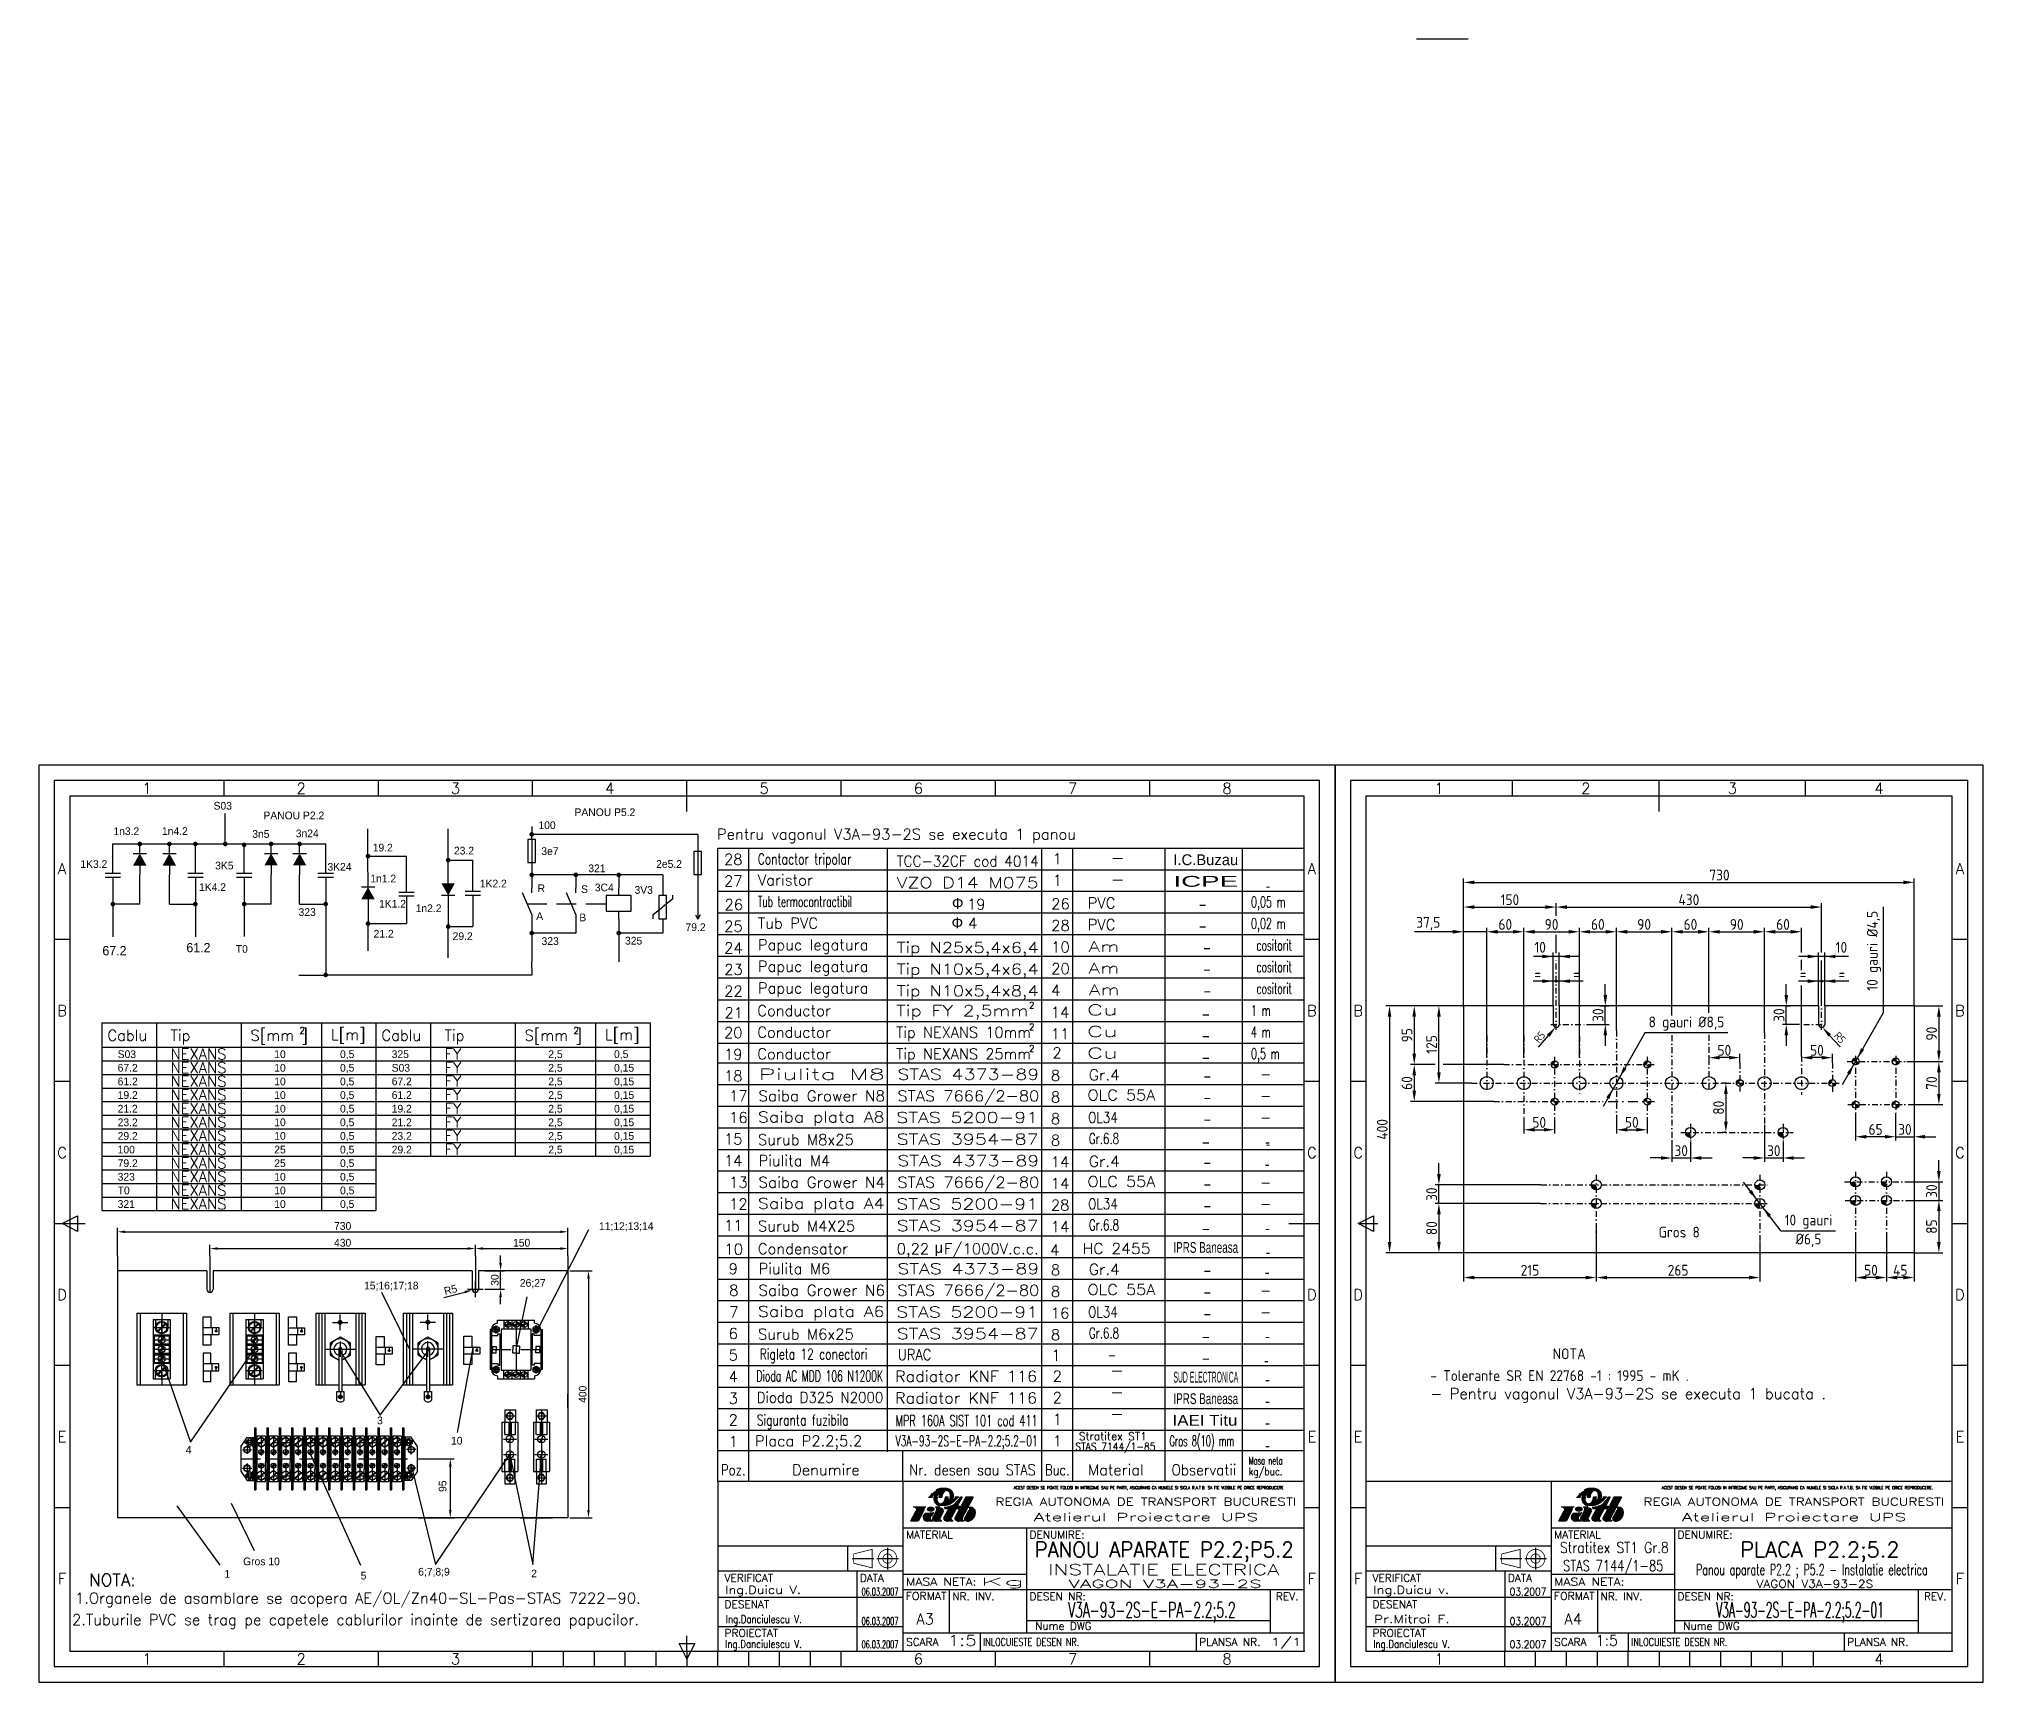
# Model space of a CAD drawing. Header units: millimetres. Extents: x 11 to 641, y 11 to 543.
import ezdxf
from ezdxf.enums import TextEntityAlignment as Align

# ---------------------------------------------------------------- set-up
doc = ezdxf.new("R2010")
doc.units = ezdxf.units.MM
for name, pattern in [('ACAD_ISO10W100', [18, 12, -3, 0, -3]), ('DASHDOT', [25.4, 12.7, -6.35, 0, -6.35]), ('DASHDOT2', [12.7, 6.35, -3.175, 0, -3.175]), ('DASHED2', [9.525, 6.35, -3.175])]:
    doc.linetypes.add(name, pattern=pattern)
for name, color, linetype in [('AXE', 1, 'DASHDOT2'), ('COTE', 1, 'DASHDOT2'), ('LIN_GR', 3, 'Continuous'), ('LIN_SUB', 7, 'Continuous')]:
    doc.layers.add(name, color=color, linetype=linetype)
doc.styles.add('ISO', font='SIMPLEX.shx')
doc.styles.add('ISOCP', font='SIMPLEX.SHX')
doc.styles.add('ISOCPR', font='isocp.shx')
doc.styles.add('ROMANC', font='romanc')
doc.dimstyles.new('ISO-25', dxfattribs={"dimtxt": 2.5, "dimasz": 2.5, "dimexe": 1.25, "dimexo": 0.625, "dimtad": 1, "dimtxsty": 'Standard', "dimcen": 2.5, "dimadec": 0, "dimazin": 0, "dimtfac": 1, "dimtmove": 0, "dimatfit": 3, "dimfxl": 0, "dimarcsym": 0})

msp = doc.modelspace()

# ---------------------------------------------------------------- texts
at = {"color": 50, "style": 'ISO'}
for s, p in [('1', (464.3873, 300.2007)), ('2', (511.8873, 300.2007)), ('3', (559.3873, 300.2007)), ('4', (606.8873, 300.2007)), ('A', (633.1373, 274.2007)), ('B', (438.1373, 228.2007)), ('B', (633.1373, 228.2007)), ('C', (438.1373, 182.2007)), ('C', (633.1373, 182.2007)), ('D', (438.1373, 136.2007)), ('D', (633.1373, 136.2007)), ('E', (438.1373, 90.2007)), ('E', (633.1373, 90.2007)), ('F', (438.1373, 44.2007)), ('F', (633.1373, 44.2007)), ('1', (464.3873, 18.2007)), ('4', (606.8873, 18.2007))]:
    msp.add_text(s, height=3.5, dxfattribs=at).set_placement(p, align=Align.MIDDLE)
at = {"color": 2}
for s, p in [('S03', (67.2403, 293.3216)), ('PANOU P2.2', (83.3981, 290.1854)), ('PANOU P5.2', (184.2004, 291.2248)), ('1n3.2', (34.7871, 285.0801)), ('1n4.2', (50.528, 285.1008)), ('3n5', (79.7847, 284.1907)), ('3n24', (93.8708, 284.3557)), ('100', (172.5062, 287.0198)), ('19.2', (118.813, 279.7666)), ('23.2', (145.1339, 278.7784)), ('3e7', (173.4469, 278.6187)), ('1K3.2', (24.0731, 274.4182)), ('3K5', (67.7723, 273.9567)), ('3K24', (104.142, 273.539)), ('1n1.2', (118.0298, 269.7387)), ('321', (188.6831, 273.0491)), ('2e5.2', (210.6539, 274.4437)), ('1K4.2', (62.5351, 266.96)), ('1K2.2', (153.5213, 268.1181)), ('R', (172.2442, 266.5843)), ('S', (186.3322, 266.3016)), ('3C4', (190.7901, 266.8535)), ('3V3', (203.652, 266.0384)), ('323', (94.7782, 258.873)), ('1K1.2', (120.8646, 261.5671)), ('1n2.2', (132.7268, 260.1126)), ('A', (171.8022, 257.5792)), ('B', (185.7593, 257.1306)), ('21.2', (119.0989, 251.864)), ('29.2', (144.7047, 251.0784)), ('323', (173.5168, 249.4797)), ('325', (200.5556, 249.6043)), ('79.2', (220.1738, 253.9757)), ('T0', (74.4453, 246.9562)), ('S03', (36.1597, 212.8474)), ('10', (86.9008, 212.8474)), ('0,5', (108.2146, 212.8474)), ('325', (124.9607, 212.8474)), ('2,5', (175.7018, 212.8474)), ('0,5', (197.0156, 212.8474)), ('67.2', (36.1597, 208.4335)), ('10', (86.9008, 208.4335)), ('0,5', (108.2146, 208.4335)), ('S03', (124.9607, 208.4335)), ('2,5', (175.7018, 208.4335)), ('0,15', (197.0156, 208.4335)), ('61.2', (36.1597, 204.0196)), ('19.2', (36.1597, 199.6057)), ('10', (86.9008, 204.0196)), ('10', (86.9008, 199.6057)), ('0,5', (108.2146, 204.0196)), ('0,5', (108.2146, 199.6057)), ('67.2', (124.9607, 204.0196)), ('61.2', (124.9607, 199.6057)), ('2,5', (175.7018, 204.0196)), ('2,5', (175.7018, 199.6057)), ('0,15', (197.0156, 204.0196)), ('0,15', (197.0156, 199.6057)), ('21.2', (36.1597, 195.1918)), ('10', (86.9008, 195.1918)), ('0,5', (108.2146, 195.1918)), ('19.2', (124.9607, 195.1918)), ('2,5', (175.7018, 195.1918)), ('0,15', (197.0156, 195.1918)), ('23.2', (36.1597, 190.7778)), ('10', (86.9008, 190.7778)), ('0,5', (108.2146, 190.7778)), ('21.2', (124.9607, 190.7778)), ('2,5', (175.7018, 190.7778)), ('0,15', (197.0156, 190.7778)), ('29.2', (36.1597, 186.3639)), ('100', (36.1597, 181.95)), ('25', (86.9008, 181.95)), ('10', (86.9008, 186.3639)), ('0,5', (108.2146, 186.3639)), ('0,5', (108.2146, 181.95)), ('23.2', (124.9607, 186.3639)), ('29.2', (124.9607, 181.95)), ('2,5', (175.7018, 186.3639)), ('2,5', (175.7018, 181.95)), ('0,15', (197.0156, 186.3639)), ('0,15', (197.0156, 181.95)), ('79.2', (36.1597, 177.5361)), ('25', (86.9008, 177.5361)), ('0,5', (108.2146, 177.5361)), ('T0', (36.1597, 168.7083)), ('323', (36.1597, 173.1222)), ('10', (86.9008, 173.1222)), ('10', (86.9008, 168.7083)), ('0,5', (108.2146, 173.1222)), ('0,5', (108.2146, 168.7083)), ('321', (36.1597, 164.2944)), ('10', (86.9008, 164.2944)), ('0,5', (108.2146, 164.2944))]:
    msp.add_text(s, height=2.5, dxfattribs=at).set_placement(p)
at = {"color": 50}
for s, width, p, p2 in [('I.C.Buzau', 0.857143, (378.2529, 275.3327), (399.2529, 275.3327)), ('ICPE', 1.8, (378.2529, 268.3327), (399.2529, 268.3327)), ('    -    ', 0.666667, (377.2312, 260.9537), (398.2312, 260.9537)), ('    -    ', 0.666667, (377.2312, 253.9537), (398.2312, 253.9537)), ('    -    ', 0.666667, (378.6431, 246.9537), (399.6431, 246.9537)), ('    -    ', 0.666667, (378.6431, 239.9537), (399.6431, 239.9537)), ('    -    ', 0.666667, (378.7532, 232.9537), (399.7532, 232.9537)), ('    -    ', 0.666667, (378.2529, 225.4076), (399.2529, 225.4076)), ('    -    ', 0.666667, (378.2529, 218.4076), (399.2529, 218.4076)), ('    -    ', 0.666667, (378.2529, 211.4076), (399.2529, 211.4076)), ('    -    ', 0.666667, (378.7532, 205.3756), (399.7532, 205.3756)), ('    -    ', 0.666667, (378.7532, 198.3756), (399.7532, 198.3756)), ('    -    ', 0.666667, (378.7532, 191.3756), (399.7532, 191.3756)), ('    -    ', 0.666667, (378.2529, 183.9646), (399.2529, 183.9646)), ('    -    ', 0.666667, (378.7532, 177.3756), (399.7532, 177.3756)), ('    -    ', 0.666667, (378.7532, 170.3756), (399.7532, 170.3756)), ('    -    ', 0.666667, (378.7532, 163.3756), (399.7532, 163.3756)), ('    -    ', 0.666667, (378.2529, 155.9646), (399.2529, 155.9646)), ('IPRS Baneasa', 0.529412, (378.2529, 149.7545), (399.2529, 149.7545)), ('    -    ', 0.666667, (378.7532, 142.3756), (399.7532, 142.3756)), ('    -    ', 0.666667, (378.7532, 135.3756), (399.7532, 135.3756)), ('    -    ', 0.666667, (378.7532, 128.3756), (399.7532, 128.3756)), ('    -    ', 0.666667, (378.2529, 120.9646), (399.2529, 120.9646)), ('    -    ', 0.666667, (347.8631, 115.049), (368.8631, 115.049)), ('    -    ', 0.666667, (378.2529, 113.9646), (399.2529, 113.9646)), ('SUD ELECTRONICA', 0.418605, (378.2746, 107.7433), (399.2746, 107.7433)), ('IPRS Baneasa', 0.529412, (378.2529, 100.7545), (399.2529, 100.7545)), ('IAEI Titu', 0.818182, (377.9918, 93.7471), (398.9918, 93.7471))]:
    msp.add_text(s, height=3.5, dxfattribs=dict(at, width=width)).set_placement(p, p2, align=Align.FIT)
for p in [(408.9324, 266.8506), (408.7529, 183.9646), (408.9324, 183.2724), (408.6245, 176.7459), (408.7529, 155.9646), (408.9324, 148.2724), (408.6245, 141.7459), (408.7529, 120.9646), (408.3608, 113.129), (408.7529, 106.9646), (408.7529, 99.9646), (408.7529, 92.9646), (408.7529, 85.6126)]:
    msp.add_text('-', height=3.5, dxfattribs=at).set_placement(p, align=Align.CENTER)
at = {"color": 2}
for s, p in [('67.2', (31.2183, 246.1276)), ('61.2', (58.4277, 247.1058))]:
    msp.add_text(s, height=3, rotation=0.0403349, dxfattribs=at).set_placement(p)
at = {"color": 1}
for s, p in [('11;12;13;14', (192.1301, 157.1433)), ('15;16;17;18', (116.0146, 137.8993)), ('26;27', (166.4848, 138.7586)), ('3', (120.223, 94.2245)), ('10', (144.1758, 87.6458)), ('4', (58.2361, 84.6826)), ('Gros 10', (76.8155, 48.5499)), ('1', (70.7462, 44.4912)), ('5', (114.8977, 43.9597)), ('6;7;8;9', (133.5547, 45.1988)), ('2', (170.1696, 44.6403))]:
    msp.add_text(s, height=2.5, dxfattribs=at).set_placement(p)
at = {"color": 2, "style": 'ISOCPR'}
for s, p in [('Gros 8', (535.5123, 154.6962)), ('- Tolerante SR EN 22768 -1 : 1995 - mK .', (461.5149, 108.2348))]:
    msp.add_text(s, height=3.5, dxfattribs=at).set_placement(p)
at = {"color": 1}
for s, rotation, p in [('R5', 14.5005892, (142.2711, 136.0417)), ('95', 90, (142.7017, 72.3039))]:
    msp.add_text(s, height=2.5, rotation=rotation, dxfattribs=at).set_placement(p)
at = {"color": 1, "insert": (605.2575, 247.5955), "char_height": 3.5, "attachment_point": 5, "rotation": 90, "style": 'ISOCPR'}
msp.add_mtext('10 gauri %%c4,5', dxfattribs=at)
at = {"color": 1, "char_height": 3.5, "attachment_point": 5, "style": 'ISOCPR'}
for s, insert in [('=', (496.2915, 240.1209)), ('=', (508.8379, 240.1209)), ('=', (582.2915, 240.1209)), ('=', (594.8379, 240.1209)), ('8 gauri %%c8,5', (544.498, 224.0153)), ('10 gauri', (584.0433, 159.8292)), ('%%c6,5', (584.0433, 153.8101))]:
    msp.add_mtext(s, dxfattribs=dict(at, insert=insert))
at = {"color": 1, "insert": (158.3735, 140.93), "char_height": 2.5, "attachment_point": 5, "rotation": 90}
msp.add_mtext('30', dxfattribs=at)
at = {"layer": 'COTE', "color": 6, "style": 'ISOCPR'}
msp.add_text('NOTA', height=3.5, dxfattribs=at).set_placement((501.1932, 115.287))
at = {"layer": 'COTE', "color": 1, "linetype": 'Continuous', "char_height": 3.5, "attachment_point": 5, "style": 'ISOCPR'}
for insert in [(497.0985, 248.7165), (594.7226, 248.7165)]:
    msp.add_mtext('10', dxfattribs=dict(at, insert=insert))
at = {"layer": 'COTE', "color": 1, "linetype": 'Continuous', "char_height": 2.5, "attachment_point": 5, "style": 'ISOCPR'}
for insert, rotation in [((496.8883, 219.6314), 49.5239467), ((594.2251, 219.4452), 312.4213805)]:
    msp.add_mtext('R5', dxfattribs=dict(at, insert=insert, rotation=rotation))
at = {"layer": 'LIN_GR', "color": 3, "style": 'ISOCP'}
for s, p in [('28', (235.6373, 275.4506)), ('27', (235.6373, 268.4506)), ('26', (235.8168, 260.7584)), ('25', (235.7067, 253.7584)), ('24', (235.7067, 246.7584)), ('23', (235.7067, 239.7584)), ('22', (235.7067, 232.7584)), ('21', (235.8168, 225.7584)), ('20', (235.6373, 219.3154)), ('19', (235.6373, 212.3154)), ('18', (235.6373, 205.3154)), ('15', (235.6373, 184.8724)), ('14', (235.6373, 177.8724)), ('11', (235.6373, 156.8724)), ('10', (235.8168, 149.1802)), ('9', (235.6373, 142.8724)), ('6', (235.6373, 121.8724)), ('5', (235.6373, 114.8724)), ('4', (235.6373, 107.8724)), ('3', (235.6373, 100.8724)), ('2', (235.6373, 93.8724)), ('1', (235.6373, 86.8724))]:
    msp.add_text(s, height=3.5, dxfattribs=at).set_placement(p, align=Align.CENTER)
for s, height, p in [('17', 3.5, (234.3018, 198.8324)), ('16', 3.5, (234.3018, 191.8324)), ('13', 3.5, (234.3018, 170.8324)), ('12', 3.5, (234.3018, 163.8324)), ('8', 3.5, (234.3018, 135.8324)), ('7', 3.5, (234.3018, 128.8324)), ('NOTA:', 4, (26.897, 41.8132))]:
    msp.add_text(s, height=height, dxfattribs=at).set_placement(p)
at = {"layer": 'LIN_SUB', "color": 2, "style": 'ISOCP'}
for s, height, p in [('Pentru vagonul V3A-93-2S se executa 1 panou', 3.5, (230.3401, 283.6167)), ('Cablu', 3.5, (32.8437, 218.4363)), ('Tip', 3.5, (53.2923, 218.4363)), ('S[mm ]', 3.5, (79.2329, 218.4363)), ('2', 2.1, (95.041, 220.6951)), ('L[m]', 3.5, (105.2354, 218.6886)), ('Cablu', 3.5, (121.6447, 218.4363)), ('Tip', 3.5, (142.0933, 218.4363)), ('S[mm ]', 3.5, (168.0339, 218.4363)), ('2', 2.1, (183.842, 220.6951)), ('L[m]', 3.5, (194.0364, 218.6886)), ('NEXANS', 3.5, (53.2923, 212.4136)), ('FY', 3.5, (142.0933, 212.4136)), ('NEXANS', 3.5, (53.2923, 207.9997)), ('FY', 3.5, (142.0933, 207.9997)), ('NEXANS', 3.5, (53.2923, 203.5858)), ('NEXANS', 3.5, (53.2923, 199.1719)), ('FY', 3.5, (142.0933, 203.5858)), ('FY', 3.5, (142.0933, 199.1719)), ('NEXANS', 3.5, (53.2923, 194.758)), ('FY', 3.5, (142.0933, 194.758)), ('NEXANS', 3.5, (53.2923, 190.3441)), ('NEXANS', 3.5, (53.2923, 185.9301)), ('FY', 3.5, (142.0933, 190.3441)), ('FY', 3.5, (142.0933, 185.9301)), ('NEXANS', 3.5, (53.2923, 181.5162)), ('FY', 3.5, (142.0933, 181.5162)), ('NEXANS', 3.5, (53.2923, 177.1023)), ('NEXANS', 3.5, (53.2923, 172.6884)), ('NEXANS', 3.5, (53.2923, 168.2745)), ('NEXANS', 3.5, (53.2923, 163.8606)), ('- Pentru vagonul V3A-93-2S se executa 1 bucata .', 3.5, (461.499, 102.3865)), ('1.Organele de asamblare se acopera AE/OL/Zn40-SL-Pas-STAS 7222-90.', 3.5, (22.3479, 36.1534)), ('2.Tuburile PVC se trag pe capetele cablurilor inainte de sertizarea papucilor.', 3.5, (21.375, 29.1683))]:
    msp.add_text(s, height=height, dxfattribs=at).set_placement(p)
for s, width, p in [('Contactor tripolar', 0.724138, (243.6044, 275.5631)), ('Rigleta 12 conectori', 0.724138, (244.2733, 115.2052)), ('URAC', 0.884519, (288.9537, 115.0135)), ('Siguranta fuzibila', 0.724138, (243.2529, 93.8242))]:
    msp.add_text(s, height=3.5, dxfattribs=dict(at, width=width)).set_placement(p)
at = {"layer": 'LIN_SUB', "color": 50, "style": 'ISOCP'}
for s, width, p, p2 in [('TCC-32CF cod 4014', 0.836364, (288.6044, 274.8821), (334.6044, 274.8821)), ('   -   ', 0.942857, (348.8249, 275.9532), (370.8249, 275.9532)), ('VZO D14 M075', 1.174468, (288.6044, 267.8821), (334.6044, 267.8821)), ('   -   ', 0.942857, (348.8249, 268.9532), (370.8249, 268.9532)), ('Tip N25x5,4x6,4', 1.082353, (288.6044, 246.8821), (334.6044, 246.8821)), ('Am', 1.365243, (350.7594, 247.2215), (360.7712, 247.2215)), ('Tip N10x5,4x6,4', 1.099602, (288.6044, 239.8821), (334.6044, 239.8821)), ('Am', 1.365243, (350.7594, 240.2215), (360.7712, 240.2215)), ('Tip N10x5,4x8,4', 1.099602, (288.6044, 232.8821), (334.6044, 232.8821)), ('Am', 1.365243, (350.8695, 233.2215), (360.8813, 233.2215)), ('Tip FY 2,5mm ', 1.104, (288.4249, 226.4391), (334.4249, 226.4391)), ('Cu', 1.87721, (350.2529, 226.6935), (360.2647, 226.6935)), ('Tip NEXANS 10mm ', 0.854489, (288.4249, 219.4391), (334.4249, 219.4391)), ('Cu', 1.87721, (350.2529, 219.6935), (360.2647, 219.6935)), ('Tip NEXANS 25mm ', 0.844037, (288.4249, 212.4391), (334.4249, 212.4391)), ('Cu', 1.87721, (350.2529, 212.6935), (360.2647, 212.6935)), ('Piulita M8', 1.597403, (243.8147, 205.8348), (284.8147, 205.8348)), ('STAS 4373-89', 1.159664, (288.8147, 205.8348), (334.8147, 205.8348)), ('Gr.4', 1.018148, (350.8695, 205.6433), (360.8813, 205.6433)), ('Saiba Grower N8', 0.928302, (243.8147, 198.8348), (284.8147, 198.8348)), ('STAS 7666/2-80', 0.982206, (288.8147, 198.8348), (334.8147, 198.8348)), ('OLC 55A', 0.977778, (350.4158, 199.0966), (372.4158, 199.0966)), ('Saiba plata A8', 1.033613, (243.6427, 192.0067), (284.6427, 192.0067)), ('STAS 5200-91', 1.2, (288.4707, 191.8348), (334.4707, 191.8348)), ('OL34', 0.778865, (350.6427, 191.8412), (360.2487, 191.8412)), ('STAS 3954-87', 1.154812, (288.5919, 184.8174), (334.5919, 184.8174)), ('Gr.6.8', 0.668788, (350.8695, 185.0068), (360.6784, 185.0068)), ('STAS 4373-89', 1.159664, (288.8147, 177.8348), (334.8147, 177.8348)), ('Gr.4', 1.018148, (350.8695, 177.6433), (360.8813, 177.6433)), ('Saiba Grower N4', 0.924812, (243.8147, 170.8348), (284.8147, 170.8348)), ('STAS 7666/2-80', 0.982206, (288.8147, 170.8348), (334.8147, 170.8348)), ('OLC 55A', 0.977778, (350.4158, 171.0966), (372.4158, 171.0966)), ('Saiba plata A4', 1.029289, (243.6427, 164.0067), (284.6427, 164.0067)), ('STAS 5200-91', 1.2, (288.4707, 163.8348), (334.4707, 163.8348)), ('OL34', 0.778865, (350.6427, 163.8412), (360.2487, 163.8412)), ('STAS 3954-87', 1.154812, (288.5919, 156.8174), (334.5919, 156.8174)), ('Gr.6.8', 0.668788, (350.8695, 157.0068), (360.6784, 157.0068)), ('0,22  F/1000V.c.c.', 0.913907, (288.6044, 149.3039), (334.6044, 149.3039)), ('HC 2455', 0.970588, (348.835, 149.3976), (370.835, 149.3976)), ('STAS 4373-89', 1.159664, (288.8147, 142.8348), (334.8147, 142.8348)), ('Gr.4', 1.018148, (350.8695, 142.6433), (360.8813, 142.6433)), ('Saiba Grower N6', 0.931818, (243.8147, 135.8348), (284.8147, 135.8348)), ('STAS 7666/2-80', 0.982206, (288.8147, 135.8348), (334.8147, 135.8348)), ('OLC 55A', 0.977778, (350.4158, 136.0966), (372.4158, 136.0966)), ('Saiba plata A6', 1.037975, (243.6427, 129.0067), (284.6427, 129.0067)), ('STAS 5200-91', 1.2, (288.4707, 128.8348), (334.4707, 128.8348)), ('OL34', 0.778865, (350.6427, 128.8412), (360.2487, 128.8412)), ('STAS 3954-87', 1.154812, (288.5919, 121.8174), (334.5919, 121.8174)), ('Gr.6.8', 0.668788, (350.8695, 122.0068), (360.6784, 122.0068)), ('   -   ', 0.942857, (348.6554, 109.8984), (370.6554, 109.8984)), ('   -   ', 0.942857, (348.6554, 102.8984), (370.6554, 102.8984)), ('MPR 160A SIST 101 cod 411', 0.60793, (288.2529, 93.6523), (334.2529, 93.6523)), ('   -   ', 0.942857, (348.6554, 95.8984), (370.6554, 95.8984)), ('V3A-93-2S-E-PA-2.2;5.2-01', 0.553106, (288.2529, 87.0805), (334.2529, 87.0805)), ('Gros 8(10) mm', 0.516393, (376.9733, 87.0747), (397.9733, 87.0747))]:
    msp.add_text(s, height=3.5, dxfattribs=dict(at, width=width)).set_placement(p, p2, align=Align.FIT)
for s, p in [('1', (340.6373, 275.6506)), ('1', (340.6373, 268.6622)), ('2', (340.6373, 108.0724)), ('2', (340.6373, 101.0724)), ('1', (340.6373, 94.0724)), ('1', (340.6373, 87.0724))]:
    msp.add_text(s, height=3.5, dxfattribs=at).set_placement(p, align=Align.CENTER)
for s, height, p in [('Varistor', 3.5, (243.6044, 268.7822)), (' PVC ', 3.5, (348.0813, 261.312)), ('19', 3.5, (311.3763, 260.916)), ('26', 3.5, (338.6721, 261.045)), ('Tub PVC  ', 3.5, (243.6044, 254.7822)), ('4', 3.5, (311.7409, 254.7611)), ('28', 3.5, (338.6721, 254.045)), (' PVC ', 3.5, (348.0813, 254.312)), ('Papuc legatura', 3.5, (243.6044, 247.7822)), ('10', 3.5, (338.6721, 247.045)), ('Papuc legatura', 3.5, (243.6044, 240.7822)), ('20', 3.5, (338.6721, 240.045)), ('Papuc legatura', 3.5, (243.6044, 233.7822)), ('4', 3.5, (338.6721, 233.045)), ('Conductor', 3.5, (243.4249, 226.4628)), ('2', 2.1, (331.435, 228.8806)), ('14', 3.5, (338.562, 225.9098)), ('Conductor', 3.5, (243.4249, 219.4628)), ('2', 2.1, (331.435, 221.8806)), ('11', 3.5, (338.562, 218.9098)), ('Conductor', 3.5, (243.4249, 212.4628)), ('2', 2.1, (331.435, 214.8806)), ('2', 3.5, (339.0478, 212.7996)), ('8', 3.5, (338.562, 205.4668)), ('8', 3.5, (338.562, 198.4668)), ('8', 3.5, (338.562, 191.4668)), ('Surub M8x25', 3.5, (243.6427, 184.6629)), ('8', 3.5, (338.562, 184.4668)), ('Piulita M4', 3.5, (243.8147, 177.8586)), ('14', 3.5, (338.562, 177.4668)), ('14', 3.5, (338.562, 170.4668)), ('28', 3.5, (338.562, 163.4668)), ('Surub M4X25', 3.5, (243.6427, 156.6629)), ('14', 3.5, (338.562, 156.4668)), ('Condensator', 3.5, (243.6044, 149.3276)), ('4', 3.5, (338.3517, 148.9359)), ('Piulita M6', 3.5, (243.8147, 142.8586)), ('8', 3.5, (338.562, 142.4668)), ('8', 3.5, (338.562, 135.4668)), ('16', 3.5, (338.562, 128.4668)), ('Surub M6x25', 3.5, (243.6427, 121.6629)), ('8', 3.5, (338.562, 121.4668)), ('1', 3.5, (338.6777, 114.8191)), ('Placa P2.2;5.2', 3.5, (242.6373, 87.0724))]:
    msp.add_text(s, height=height, dxfattribs=at).set_placement(p)
for s, width, p in [('Tub termocontractibil', 0.60793, (243.6044, 261.7822)), ('0,05 m', 0.642857, (403.4178, 261.6599)), ('0,02 m', 0.642857, (403.4178, 254.6599)), ('1 m', 0.642857, (403.4178, 226.5248)), ('4 m', 0.642857, (403.4178, 219.5248)), ('0,5 m', 0.642857, (403.4178, 212.5248))]:
    msp.add_text(s, height=3.5, dxfattribs=dict(at, width=width)).set_placement(p)
at = {"layer": 'LIN_SUB', "color": 50, "style": 'ISOCP', "width": 0.60793}
for p in [(410.9323, 247.6317), (410.9323, 240.6317), (410.9323, 233.6317)]:
    msp.add_text('cositorit', height=3.5, dxfattribs=at).set_placement(p, align=Align.CENTER)
at = {"layer": 'LIN_SUB', "color": 2, "style": 'ISOCP', "width": 0.942857}
for p in [(408.1755, 205.8557), (408.1755, 198.8557), (408.1755, 191.8557), (408.1755, 170.8557), (408.1755, 163.8557), (408.1755, 135.8557), (408.1755, 128.8557)]:
    msp.add_text('-', height=3.5, dxfattribs=at).set_placement(p, align=Align.CENTER)
at = {"layer": 'LIN_SUB', "color": 2, "style": 'ISOCP'}
for s, height, width, p, p2 in [('Dioda AC MDD 106 N1200K', 3.5, 0.560364, (243.1644, 108.1221), (284.1644, 108.1221)), ('Dioda D325 N2000', 3.5, 0.817276, (243.2529, 101.168), (284.2529, 101.168)), ('STAS 7144/1-85', 2.5, 0.8, (346.4595, 85.7537), (372.4595, 85.7537)), ('Stratitex ST1', 2.5, 0.928643, (347.6373, 89.1057), (369.6373, 89.1057)), ('Masa neta', 2.5, 0.573913, (402.6373, 81.2007), (413.6373, 81.2007)), ('Poz.', 3.5, 0.813559, (231.6373, 77.7007), (239.6373, 77.7007)), ('Nr. desen sau STAS', 3.5, 0.763975, (292.6373, 77.7007), (333.6373, 77.7007)), ('Buc.', 3.5, 0.8, (336.6373, 77.7007), (344.6373, 77.7007)), ('Material', 3.5, 0.93913, (350.6373, 77.7007), (368.6373, 77.7007)), ('Observatii', 3.5, 0.851351, (377.6373, 77.7007), (398.6373, 77.7007)), ('kg/buc.', 2.5, 0.796552, (402.6373, 77.7007), (413.6373, 77.7007))]:
    msp.add_text(s, height=height, dxfattribs=dict(at, width=width)).set_placement(p, p2, align=Align.FIT)
at = {"layer": 'LIN_SUB', "color": 50, "style": 'ISOCP'}
for p, p2 in [((288.0808, 107.9961), (334.0808, 107.9961)), ((288.0808, 100.9961), (334.0808, 100.9961))]:
    msp.add_text('Radiator KNF 116', height=3.5, dxfattribs=at).set_placement(p, p2, align=Align.FIT)
at = {"layer": 'LIN_SUB', "color": 2, "style": 'ISOCP'}
msp.add_text('Denumire', height=3.5, dxfattribs=at).set_placement((265.6373, 77.7007), align=Align.CENTER)
at = {"layer": 'LIN_SUB', "color": 50, "char_height": 3.5, "attachment_point": 1, "style": 'ISOCP'}
for s, insert, width in [('{\\fSymbol|b0|i0|c2|p18;F}', (306.5078, 264.6994), 18.1187), ('{\\fSymbol|b0|i0|c2|p18;F}', (306.3816, 258.3517), 18.1187), ('{\\fSymbol|b0|i0|c2|p18;m}', (300.8939, 153.2369), 22.7088)]:
    msp.add_mtext(s, dxfattribs=dict(at, insert=insert, width=width))

# ---------------------------------------------------------------- blocks, each defined once
blk = doc.blocks.new('a3')
at = {"color": 70}
for p, q in [((-360, 287), (-360, 292)), ((-310, 287), (-310, 292)), ((-260, 287), (-260, 292)), ((-210, 282), (-210, 292)), ((-160, 287), (-160, 292)), ((-110, 287), (-110, 292)), ((-60, 287), (-60, 292)), ((-410, 240.5), (-415, 240.5)), ((-5, 240.5), (-10, 240.5)), ((-410, 194.5), (-415, 194.5)), ((-5, 194.5), (-10, 194.5)), ((-415, 148.5), (-405, 148.5)), ((-412.5, 148.5), (-407.5, 151)), ((-407.5, 146), (-412.5, 148.5)), ((-407.5, 151), (-407.5, 146)), ((-15, 148.5), (-5, 148.5)), ((-410, 102.5), (-415, 102.5)), ((-5, 102.5), (-10, 102.5)), ((-410, 56.5), (-415, 56.5)), ((-5, 56.5), (-10, 56.5)), ((-210, 10), (-210, 15)), ((-360, 5), (-360, 10)), ((-310, 5), (-310, 10)), ((-260, 5), (-260, 10)), ((-250, 5), (-250, 10)), ((-240, 5), (-240, 10)), ((-230, 5), (-230, 10)), ((-220, 5), (-220, 10)), ((-212.5, 12.5), (-207.5, 12.5)), ((-210, 7.5), (-212.5, 12.5)), ((-207.5, 12.5), (-210, 7.5)), ((-210, 10), (-210, 5)), ((-200, 5), (-200, 10)), ((-190, 5), (-190, 10)), ((-180, 5), (-180, 10)), ((-170, 5), (-170, 10)), ((-160, 5), (-160, 10)), ((-110, 5), (-110, 10)), ((-60, 5), (-60, 10)), ((-260, 5), (-160, 5))]:
    blk.add_line(p, q, dxfattribs=at)
at = {"color": 240}
for points in [[(0, 297), (-420, 297), (-420, 0), (0, 0)], [(-5, 292), (-415, 292), (-415, 5), (-5, 5)]]:
    blk.add_lwpolyline(points, close=True, dxfattribs=at)
at = {"color": 70}
blk.add_lwpolyline([(-10, 287), (-410, 287), (-410, 10), (-10, 10)], close=True, dxfattribs=at)
at = {"color": 50}
for s, style, p in [('1', 'ISOCP', (-385, 289.5)), ('2', 'ISO', (-335, 289.5)), ('3', 'ISO', (-285, 289.5)), ('4', 'ISO', (-235, 289.5)), ('5', 'ISO', (-185, 289.5)), ('6', 'ISO', (-135, 289.5)), ('7', 'ISO', (-85, 289.5)), ('8', 'ISO', (-35, 289.5)), ('A', 'ISO', (-412.5, 263.5)), ('A', 'ISO', (-7.5, 263.5)), ('B', 'ISO', (-412.5, 217.5)), ('B', 'ISO', (-7.5, 217.5)), ('C', 'ISO', (-412.5, 171.5)), ('C', 'ISO', (-7.5, 171.5)), ('D', 'ISO', (-412.5, 125.5)), ('D', 'ISO', (-7.5, 125.5)), ('E', 'ISO', (-412.5, 79.5)), ('E', 'ISO', (-7.5, 79.5)), ('F', 'ISO', (-412.5, 33.5)), ('F', 'ISO', (-7.5, 33.5)), ('1', 'ISOCP', (-385, 7.5)), ('2', 'ISO', (-335, 7.5)), ('3', 'ISO', (-285, 7.5)), ('6', 'ISO', (-135, 7.5)), ('7', 'ISO', (-85, 7.5)), ('8', 'ISO', (-35, 7.5))]:
    blk.add_text(s, height=3.5, dxfattribs=dict(at, style=style)).set_placement(p, align=Align.MIDDLE)
blk = doc.blocks.new('ind3_12')
at = {"color": 70}
for p, q in [((0, 55), (-190, 55)), ((-190, 55), (-190, 0)), ((-130, 55), (-130, 0)), ((-130, 40), (0, 40)), ((-190, 26), (-130, 26))]:
    blk.add_line(p, q, dxfattribs=at)
at = {"color": 40}
for p, q in [((-125.82, 45.38), (-127.54, 42.15)), ((-122.56, 46.63), (-126.68, 46.63)), ((-123.11, 45.94), (-125.13, 42.15)), ((-121.71, 49.9), (-120.46, 49.9)), ((-120.12, 44.91), (-120.81, 43.6)), ((-119.12, 45.67), (-120.36, 43.36)), ((-118.05, 46.63), (-119.46, 46.63)), ((-118.34, 49.9), (-117.36, 49.9)), ((-116.85, 45.42), (-118, 43.26)), ((-115.18, 46.28), (-116.74, 43.36)), ((-116.7, 46.63), (-116.29, 46.65)), ((-116.6, 46.28), (-115.18, 46.28)), ((-115.31, 49.9), (-116.29, 49.9)), ((-116.29, 46.65), (-115.69, 46.73)), ((-115.69, 46.73), (-115.27, 46.82)), ((-115.27, 46.82), (-114.78, 46.97)), ((-114.78, 46.97), (-114.27, 47.24)), ((-112.77, 46.28), (-114.38, 43.26)), ((-111.94, 49.9), (-113.19, 49.9)), ((-111.75, 45.93), (-113.13, 43.36)), ((-112.95, 48.16), (-112.68, 48.4)), ((-112.77, 46.28), (-111.36, 46.28)), ((-112.68, 48.4), (-112.61, 48.47)), ((-110.84, 49.9), (-112.41, 46.97)), ((-112.41, 46.97), (-110.99, 46.97)), ((-111.75, 45.93), (-111.15, 45.93)), ((-110.84, 49.9), (-111.36, 49.9)), ((-110.99, 46.97), (-111.36, 46.28)), ((-110.41, 47.32), (-111.15, 45.93)), ((-109.64, 49.9), (-111.01, 47.32)), ((-111.01, 47.32), (-110.41, 47.32)), ((-107.23, 49.9), (-110.77, 43.26)), ((-108.74, 45.59), (-109.99, 43.26)), ((-107.23, 49.9), (-109.64, 49.9)), ((-108.78, 46.63), (-108.09, 46.63)), ((-125.13, 42.15), (-127.54, 42.15)), ((-120.23, 42.15), (-122.21, 42.15)), ((-117.39, 42.15), (-119.15, 42.15)), ((-117.39, 42.15), (-117.72, 42.33)), ((-113.77, 42.15), (-115.53, 42.15)), ((-113.77, 42.15), (-114.1, 42.33)), ((-110.16, 42.15), (-111.92, 42.15)), ((-110.16, 42.15), (-110.49, 42.33))]:
    blk.add_line(p, q, dxfattribs=at)
at = {"color": 240}
for p, q in [((-90, 40), (-90, 6)), ((-130, 34), (-190, 34)), ((-148, 34), (-148, 26)), ((-135, 33.5), (-135, 26.5)), ((-146.5, 30), (-139.5, 30)), ((-145, 26), (-145, 0)), ((-138.5, 30), (-131.5, 30)), ((-130, 25), (-90, 25)), ((-130, 20), (0, 20)), ((-115, 20), (-115, 6)), ((-11, 20), (-11, 6)), ((-190, 17.5), (-130, 17.5)), ((-190, 8), (-130, 8)), ((-90, 10), (-11, 10)), ((-130, 6), (0, 6)), ((-105, 6), (-105, 0)), ((-35, 6), (-35, 0))]:
    blk.add_line(p, q, dxfattribs=at)
at = {"color": 40}
for points in [[(-114.74, 49.9, 0.04888), (-114.64, 50.37, 0.067418), (-114.64, 50.71, 0.012512), (-114.71, 51.12, 0.046313), (-114.74, 51.23, 0.02866), (-114.83, 51.43, 0.04799), (-114.9, 51.53, 0.027533), (-115.01, 51.65, 0.02878), (-115.12, 51.74, 0.020408), (-115.27, 51.85, 0.028785), (-115.38, 51.91, 0.02307), (-115.48, 51.96, 0.025276), (-115.58, 51.99, 0.029587), (-115.69, 52.01, 0.0261), (-115.8, 52.02, 0.034106), (-115.93, 52.02, 0.03305), (-116.05, 52, 0.031407), (-116.17, 51.97, 0.027201), (-116.3, 51.91, 0.027571), (-116.45, 51.82, 0.032433), (-116.58, 51.73, 0.017982), (-116.7, 51.62, 0.025528), (-116.79, 51.53, 0.009898), (-116.89, 51.41, 0.014131), (-116.96, 51.31, 0.005952), (-117.02, 51.22, 0.007874), (-117.06, 51.15, 0.013516), (-117.13, 51.03, 0.012262), (-117.2, 50.9, 0.010996), (-117.25, 50.78, 0.020912), (-117.28, 50.71, 0.006638), (-117.28, 50.69, 0.003922), (-117.3, 50.64, 0.014081), (-117.33, 50.52, 0.011261), (-117.36, 50.37, 0.018498), (-117.36, 50.34, 0.00311), (-117.38, 50.18, 0.039527), (-117.38, 50.07, 0.0256), (-117.36, 49.9)], [(-113.68, 49.9, 0.047001), (-113.61, 50.39, 0.072657), (-113.64, 50.71, 0.024176), (-113.81, 51.3, 0.05712), (-113.92, 51.53, 0.02409), (-114.05, 51.71, 0.014395), (-114.28, 51.99, 0.046768), (-114.45, 52.15, 0.031027), (-114.74, 52.35)], [(-119.97, 49.9, 0.047001), (-120.05, 49.4, 0.072657), (-120.01, 49.08, 0.024176), (-119.84, 48.49, 0.05712), (-119.73, 48.26, 0.02409), (-119.6, 48.09, 0.014395), (-119.38, 47.81, 0.046768), (-119.2, 47.65, 0.031027), (-118.91, 47.44)], [(-118.91, 49.9, 0.04888), (-119.02, 49.43, 0.067418), (-119.01, 49.08, 0.012512), (-118.94, 48.67, 0.046313), (-118.91, 48.56, 0.02866), (-118.82, 48.37, 0.04799), (-118.75, 48.26, 0.027533), (-118.64, 48.15, 0.02878), (-118.53, 48.05, 0.020408), (-118.39, 47.95, 0.028785), (-118.28, 47.88, 0.02307), (-118.17, 47.84, 0.025276), (-118.07, 47.8, 0.029587), (-117.97, 47.78, 0.0261), (-117.85, 47.77, 0.034106), (-117.73, 47.77, 0.03305), (-117.6, 47.79, 0.031407), (-117.48, 47.83, 0.027201), (-117.36, 47.88, 0.027571), (-117.2, 47.97, 0.032433), (-117.07, 48.06, 0.017982), (-116.95, 48.18, 0.025528), (-116.87, 48.26, 0.009898), (-116.76, 48.39, 0.014131), (-116.7, 48.48, 0.005952), (-116.63, 48.57, 0.007874), (-116.59, 48.64, 0.013516), (-116.52, 48.76, 0.012262), (-116.45, 48.9, 0.010996), (-116.4, 49.02, 0.020912), (-116.38, 49.08, 0.006638), (-116.37, 49.11, 0.003922), (-116.35, 49.16, 0.014081), (-116.32, 49.28, 0.011261), (-116.29, 49.42, 0.018498), (-116.29, 49.45, 0.00311), (-116.27, 49.61, 0.039527), (-116.27, 49.73, 0.0256), (-116.29, 49.9)]]:
    blk.add_lwpolyline(points, format="xyb", dxfattribs=at)
at = {"color": 40, "flags": 128}
blk.add_lwpolyline([(-108.71, 42.18, 0.07519), (-108.1, 42.37, 0.103495), (-107.27, 43.01, 0.091904), (-106.74, 43.94, 0.085107), (-106.54, 45.08, 0.085107)], format="xyb", dxfattribs=at)
at = {"color": 240}
for points in [[(-146, 31.5, 0.25, 0.25, 0), (-140, 33, 0.25, 0.25, 0), (-140, 27, 0.25, 0.25, 0), (-146, 28.5, 0.25, 0.25, 0)], [(-135, 31.5, 0.25, 0.25, 1), (-135, 28.5, 0.25, 0.25, 1)]]:
    blk.add_lwpolyline(points, format="xyseb", close=True, dxfattribs=at)
blk.add_lwpolyline([(-135, 33, 0.25, 0.25, 1), (-135, 27, 0.25, 0.25, 1), (-135, 33, 0.25, 0.25, 1)], format="xyseb", dxfattribs=at)
at = {"color": 40}
for centre, radius, start, end in [((-96.55, 26.7), 34.29, 134.68173, 135.48651), ((-117.71, 49.53), 2.3, 144.00024, 170.76003), ((-117.8, 49.83), 2.74, 113.91101, 122.24004), ((-115.81, 45.34), 7.65, 108.93252, 113.91101), ((-115.07, 49.86), 3.27, 161.79053, 179.28483), ((-117.59, 50.52), 2.17, 96.82108, 108.93252), ((-116.41, 40.67), 12.1, 91.69644, 96.82108), ((-116.61, 47.25), 5.51, 78.6042, 91.69644), ((-116, 50.28), 2.42, 58.80187, 78.6042), ((-122.21, 43.44), 1.29, 94.59794, 270), ((-177.94, 750.15), 707.62, 274.50891, 274.68697), ((-119.73, 46), 0.689, 331.92751, 66.48491), ((-117.66, 49.52), 2.42, 238.80187, 258.6042), ((-118.58, 49.94), 3.27, 341.79053, 359.28483), ((-115.94, 50.27), 2.3, 324.00024, 350.76003), ((-145.94, 81.79), 47.13, 315, 315.97302), ((-113.12, 49.86), 0.893, 316.89809, 318.65661), ((-115.09, 51.98), 4.23, 315.97302, 321.34019), ((-122.28, 57.73), 13.43, 321.34019, 324.35298), ((-108.09, 45.08), 1.55, 0, 90), ((-120.23, 42.84), 0.689, 201.87291, 270), ((-119.75, 43.03), 0.689, 151.92751, 234.46154), ((-119.15, 43.87), 1.72, 234.46154, 270), ((-117.39, 42.94), 0.689, 151.92751, 241.92751), ((-116.14, 43.03), 0.689, 151.92751, 234.46154), ((-115.53, 43.87), 1.72, 234.46154, 270), ((-113.78, 42.94), 0.689, 151.92751, 241.92751), ((-112.52, 43.03), 0.689, 151.92751, 234.46154), ((-111.92, 43.87), 1.72, 234.46154, 270), ((-110.16, 42.94), 0.689, 151.92751, 241.92751), ((-109.38, 42.94), 0.689, 151.92751, 242.78208), ((-108.99, 43.7), 1.55, 242.78208, 280.2311)]:
    blk.add_arc(centre, radius, start, end, dxfattribs=at)
blk.add_point((0, 0))
for points in [[(-121.71, 49.9), (-120.46, 49.9), (-121.21, 50.52), (-120.18, 50.33)], [(-121.21, 50.52), (-120.18, 50.33), (-120.72, 51.03), (-119.93, 50.59)], [(-120.72, 51.03), (-119.93, 50.59), (-120.22, 51.49), (-119.57, 50.88)], [(-120.22, 51.49), (-119.57, 50.88), (-119.6, 51.93), (-118.18, 50.88)], [(-119.84, 50.38), (-118.6, 50.45), (-119.97, 49.9), (-118.91, 49.9)], [(-119.57, 50.88), (-118.18, 50.88), (-119.84, 50.38), (-118.6, 50.45)], [(-119.6, 51.93), (-118.18, 50.88), (-118.87, 52.35), (-118.18, 50.88)], [(-118.87, 52.35), (-118.18, 50.88), (-118.21, 52.6), (-118.18, 50.88)], [(-117.31, 50.61), (-118.27, 50.54), (-117.37, 50.27), (-118.32, 50.22)], [(-117.09, 51.1), (-118.18, 50.88), (-117.31, 50.61), (-118.27, 50.54)], [(-118.21, 52.6), (-118.18, 50.88), (-117.81, 52.68), (-118.18, 50.88)], [(-116.87, 52.76), (-118.18, 50.88), (-116.31, 52.75), (-118.18, 50.88)], [(-117.81, 52.68), (-118.18, 50.88), (-116.87, 52.76), (-118.18, 50.88)], [(-116.08, 51.99), (-116.31, 52.75), (-116.62, 51.7), (-118.18, 50.88)], [(-116.62, 51.7), (-118.18, 50.88), (-117.09, 51.1), (-118.18, 50.88)], [(-115.84, 51.99), (-116.08, 51.99), (-116.32, 51.86)], [(-116.31, 52.75), (-115.41, 52.63), (-115.84, 52.71)], [(-115.54, 51.98), (-115.41, 52.63), (-116.08, 51.99), (-116.31, 52.75)], [(-115.84, 51.99), (-115.54, 51.98), (-115.91, 51.97), (-115.51, 51.96)], [(-115.73, 51.96), (-115.33, 51.85), (-115.51, 51.96)], [(-115.09, 51.72), (-114.87, 52.42), (-115.54, 51.98), (-115.41, 52.63)], [(-115.41, 52.63), (-114.87, 52.42), (-115.11, 52.53)], [(-114.87, 51.48), (-114.18, 51.87), (-115.09, 51.72), (-114.87, 52.42)], [(-114.87, 52.42), (-114.18, 51.87), (-114.48, 52.17)], [(-114.68, 50.99), (-113.86, 51.41), (-114.87, 51.48), (-114.18, 51.87)], [(-114.63, 50.55), (-113.67, 50.85), (-114.68, 50.99), (-113.86, 51.41)], [(-114.65, 50.25), (-113.62, 50.26), (-114.63, 50.55), (-113.67, 50.85)], [(-113.67, 50.85), (-113.62, 50.26), (-113.61, 50.56)], [(-125.82, 45.38), (-123.11, 45.94), (-127.54, 42.15), (-125.13, 42.15)], [(-126.68, 46.63), (-122.56, 46.63), (-126.26, 46.53), (-122.84, 46.34)], [(-126.26, 46.53), (-122.84, 46.34), (-125.96, 46.29), (-123.05, 46.05)], [(-123.05, 46.05), (-125.96, 46.29), (-123.11, 45.94), (-125.77, 45.87)], [(-125.76, 45.63), (-123.11, 45.94), (-125.82, 45.38)], [(-125.77, 45.87), (-123.11, 45.94), (-125.76, 45.63), (-123.11, 45.94)], [(-123.17, 44.3), (-120.81, 43.6), (-123.49, 43.38), (-120.95, 43.16)], [(-123.17, 44.3), (-123.49, 43.38), (-123.29, 44.14), (-123.45, 43.79)], [(-122.31, 44.73), (-120.12, 44.91), (-123.17, 44.3), (-120.81, 43.6)], [(-122.31, 44.73), (-123.17, 44.3), (-122.7, 44.64), (-123.04, 44.43)], [(-122.28, 46.18), (-122.28, 45.84), (-122.31, 46.03)], [(-122.2, 46.34), (-122.22, 45.73), (-122.28, 46.18), (-122.28, 45.84)], [(-122.07, 46.5), (-122.04, 45.53), (-122.2, 46.34), (-122.22, 45.73)], [(-121.94, 46.59), (-121.9, 45.43), (-122.07, 46.5), (-122.04, 45.53)], [(-121.78, 46.68), (-121.71, 45.34), (-121.94, 46.59), (-121.9, 45.43)], [(-121.62, 46.75), (-121.56, 45.28), (-121.78, 46.68), (-121.71, 45.34)], [(-121.46, 46.79), (-121.43, 45.25), (-121.62, 46.75), (-121.56, 45.28)], [(-121.33, 46.82), (-121.31, 45.23), (-121.46, 46.79), (-121.43, 45.25)], [(-121.21, 46.83), (-121.2, 45.22), (-121.33, 46.82), (-121.31, 45.23)], [(-121.21, 46.83), (-121.1, 46.84), (-121.09, 45.21)], [(-121.09, 45.21), (-120.9, 45.21), (-121.21, 46.83), (-121.2, 45.22)], [(-121.1, 46.84), (-120.91, 46.84), (-121.09, 45.21), (-120.9, 45.21)], [(-120.9, 45.21), (-120.91, 46.84), (-120.81, 45.22), (-120.81, 46.83)], [(-120.81, 45.22), (-120.81, 46.83), (-120.68, 45.23), (-120.69, 46.82)], [(-120.68, 45.23), (-120.69, 46.82), (-120.56, 45.25), (-120.55, 46.79)], [(-120.56, 45.25), (-120.55, 46.79), (-120.42, 45.29), (-120.43, 46.76)], [(-120.42, 45.29), (-120.43, 46.76), (-120.27, 45.34), (-120.27, 46.7)], [(-120.36, 43.36), (-116.85, 45.42), (-120.42, 42.88), (-118, 43.26)], [(-119.12, 45.67), (-116.78, 45.9), (-120.36, 43.36), (-116.85, 45.42)], [(-120.27, 45.34), (-120.27, 46.7), (-120.14, 45.41), (-120.13, 46.63)], [(-120.14, 45.41), (-120.13, 46.63), (-119.97, 45.52), (-119.99, 46.54)], [(-119.97, 49.9), (-118.91, 49.9), (-120.05, 49.4), (-119, 49.53)], [(-120.05, 49.4), (-119, 49.53), (-119.94, 48.79), (-119, 49.02)], [(-120.05, 49.4), (-119.94, 48.79), (-120.04, 49.24)], [(-120.04, 49.24), (-119.94, 48.79), (-120.03, 49.13)], [(-119.97, 45.52), (-119.99, 46.54), (-119.84, 45.65), (-119.88, 46.44)], [(-119.94, 48.79), (-119, 49.02), (-119.72, 48.25), (-118.92, 48.6)], [(-119.84, 45.65), (-119.88, 46.44), (-119.74, 45.8), (-119.77, 46.3)], [(-119.74, 45.8), (-119.77, 46.3), (-119.71, 45.9), (-119.72, 46.2)], [(-119.72, 48.25), (-118.92, 48.6), (-119.33, 47.76), (-118.75, 48.27)], [(-119.72, 46.2), (-119.71, 45.9), (-119.7, 46.13), (-119.69, 46.02)], [(-119.46, 46.63), (-118.05, 46.63), (-119.08, 46.21), (-117.05, 46.31)], [(-119.33, 47.76), (-118.75, 48.27), (-118.77, 47.37), (-118.43, 47.98)], [(-119.25, 46.4), (-119.09, 46.04), (-119.08, 46.21)], [(-119.08, 46.21), (-117.05, 46.31), (-119.12, 45.67), (-116.78, 45.9)], [(-118.77, 47.37), (-118.43, 47.98), (-118.32, 47.19), (-118.12, 47.82)], [(-117.37, 50.27), (-118.32, 50.22), (-117.36, 49.9), (-118.34, 49.9)], [(-118.32, 47.19), (-118.12, 47.82), (-117.71, 47.07), (-117.72, 47.77)], [(-118.05, 46.63), (-117.05, 46.31), (-117.7, 46.59), (-117.41, 46.5)], [(-117.71, 47.07), (-117.72, 47.77), (-117.14, 47.03), (-117.33, 47.9)], [(-117.14, 47.03), (-117.33, 47.9), (-116.45, 47.06), (-117.04, 48.09)], [(-117.05, 46.31), (-116.78, 45.9), (-116.88, 46.12)], [(-116.45, 47.06), (-117.04, 48.09), (-115.94, 47.1), (-116.74, 48.42)], [(-116.78, 45.9), (-116.85, 45.42), (-116.77, 45.67)], [(-116.7, 48.48), (-115.12, 47.31), (-116.74, 48.42)], [(-116.7, 48.48), (-116.7, 48.48), (-116.74, 48.42)], [(-115.94, 47.1), (-116.74, 48.42), (-115.12, 47.31), (-116.74, 48.42)], [(-115.18, 46.28), (-112.77, 46.28), (-116.74, 43.36), (-114.38, 43.26)], [(-116.45, 48.9), (-115.12, 47.31), (-116.7, 48.48)], [(-116.22, 46.66), (-116.7, 46.63), (-116.6, 46.28)], [(-116.6, 46.28), (-111.36, 46.28), (-116.22, 46.66), (-112.41, 46.97)], [(-116.4, 49.03), (-115.48, 48.92), (-116.45, 48.9), (-115.12, 47.31)], [(-116.29, 49.44), (-115.35, 49.44), (-116.4, 49.03), (-115.48, 48.92)], [(-116.29, 49.9), (-115.31, 49.9), (-116.29, 49.44), (-115.35, 49.44)], [(-116.22, 46.66), (-115.25, 46.82), (-115, 46.76)], [(-115.48, 48.92), (-114.09, 48.92), (-115.01, 49.4), (-113.85, 49.33)], [(-115.48, 48.92), (-114.59, 48.13), (-115.12, 47.31)], [(-115.48, 48.92), (-114.09, 48.92), (-114.18, 47.78), (-115.12, 47.31)], [(-115.25, 46.82), (-114.79, 46.97), (-115, 46.76)], [(-115.01, 49.4), (-113.85, 49.33), (-114.75, 49.87), (-113.72, 49.72)], [(-115, 46.76), (-115, 46.76), (-114.79, 46.97), (-114.45, 46.8)], [(-114.35, 47.19), (-112.41, 46.97), (-114.79, 46.97), (-114.45, 46.8)], [(-114.75, 49.87), (-113.72, 49.72), (-114.65, 50.25), (-113.62, 50.26)], [(-114.09, 48.92), (-114.18, 47.78), (-114.59, 48.13)], [(-113.9, 47.46), (-112.41, 46.97), (-114.35, 47.19), (-112.41, 46.97)], [(-114.09, 48.92), (-113.61, 48.17), (-114.18, 47.78)], [(-113.69, 49.23), (-112.95, 48.75), (-114.09, 48.92), (-113.61, 48.17)], [(-113.49, 47.75), (-113.9, 47.46), (-112.41, 46.97)], [(-113.4, 49.55), (-112.44, 49.28), (-113.69, 49.23), (-112.95, 48.75)], [(-113.03, 48.1), (-112.41, 46.97), (-113.49, 47.75), (-112.41, 46.97)], [(-113.19, 49.9), (-111.94, 49.9), (-113.4, 49.55), (-112.44, 49.28)], [(-111.75, 45.93), (-111.15, 45.93), (-113.13, 43.36), (-110.77, 43.26)], [(-112.65, 48.42), (-112.41, 46.97), (-113.03, 48.1), (-112.41, 46.97)], [(-112.22, 48.86), (-112.41, 46.97), (-112.65, 48.42), (-112.41, 46.97)], [(-111.36, 49.9), (-110.84, 49.9), (-111.76, 49.37), (-112.41, 46.97)], [(-111.76, 49.37), (-112.41, 46.97), (-112.22, 48.86), (-112.41, 46.97)], [(-112.41, 46.97), (-110.99, 46.97), (-111.36, 46.28)], [(-110.41, 47.32), (-107.23, 49.9), (-111.15, 45.93), (-110.73, 43.34)], [(-111.15, 45.93), (-110.77, 43.26), (-110.73, 43.34)], [(-109.64, 49.9), (-107.23, 49.9), (-111.01, 47.32), (-110.41, 47.32)], [(-109.99, 43.26), (-108.74, 45.59), (-106.74, 43.94)], [(-108.78, 46.63), (-108.43, 46.63), (-108.69, 46.43), (-108.49, 46.44)], [(-108.74, 45.59), (-108.09, 46.63), (-108.66, 45.8)], [(-108.74, 45.59), (-106.98, 46.16), (-108.09, 46.63)], [(-108.74, 45.59), (-106.54, 45.08), (-106.98, 46.16)], [(-108.74, 45.59), (-106.74, 43.94), (-106.54, 45.08)], [(-108.69, 46.43), (-108.49, 46.44), (-108.64, 46.23), (-108.56, 46.21)], [(-108.43, 46.63), (-108.63, 46.02), (-108.09, 46.63), (-108.66, 45.8)], [(-108.66, 45.8), (-108.66, 45.8), (-108.43, 46.63), (-108.63, 46.02)], [(-108.64, 46.23), (-108.56, 46.21), (-108.63, 46.02)], [(-108.09, 46.63), (-106.98, 46.16), (-107.61, 46.55), (-107.23, 46.37)], [(-106.98, 46.16), (-106.54, 45.08), (-106.83, 45.98), (-106.62, 45.57)], [(-106.54, 45.08), (-106.74, 43.94), (-106.59, 44.51)], [(-123.49, 43.38), (-120.95, 43.16), (-123.49, 43.38), (-120.87, 42.58)], [(-123.49, 43.38), (-123.1, 42.51), (-123.42, 43), (-123.25, 42.69)], [(-123.49, 43.38), (-120.87, 42.58), (-123.1, 42.51), (-120.62, 42.27)], [(-123.1, 42.51), (-122.21, 42.15), (-122.93, 42.37), (-122.61, 42.22)], [(-123.1, 42.51), (-120.62, 42.27), (-122.21, 42.15), (-120.23, 42.15)], [(-120.42, 42.88), (-120.36, 43.36), (-120.43, 43.1)], [(-120.42, 42.88), (-118, 43.26), (-120.15, 42.47), (-118.06, 42.75)], [(-120.15, 42.47), (-120.42, 42.88), (-120.32, 42.64)], [(-120.15, 42.47), (-118.06, 42.75), (-119.15, 42.15), (-117.72, 42.33)], [(-119.15, 42.15), (-120.15, 42.47), (-119.72, 42.25)], [(-119.15, 42.15), (-117.72, 42.33), (-117.39, 42.15)], [(-118.02, 43.03), (-117.9, 42.55), (-118.06, 42.75)], [(-116.74, 43.36), (-116.81, 42.88), (-116.82, 43.14)], [(-116.74, 43.36), (-114.38, 43.26), (-116.81, 42.88), (-114.44, 42.75)], [(-116.52, 42.46), (-116.81, 42.88), (-116.71, 42.66)], [(-116.81, 42.88), (-114.44, 42.75), (-116.52, 42.46), (-114.12, 42.34)], [(-115.53, 42.15), (-116.54, 42.47), (-116.1, 42.25)], [(-116.52, 42.46), (-114.12, 42.34), (-115.53, 42.15), (-113.77, 42.15)], [(-114.42, 42.94), (-114.29, 42.55), (-114.44, 42.75)], [(-114.36, 43.31), (-114.4, 43.15), (-114.38, 43.26)], [(-113.13, 43.36), (-113.19, 42.89), (-113.2, 43.13)], [(-113.13, 43.36), (-110.77, 43.26), (-113.19, 42.89)], [(-113.19, 42.89), (-110.77, 43.26), (-110.82, 42.72)], [(-112.92, 42.47), (-113.19, 42.89), (-113.1, 42.66)], [(-113.19, 42.89), (-110.82, 42.72), (-112.92, 42.47)], [(-112.92, 42.47), (-110.82, 42.72), (-111.92, 42.15)], [(-111.92, 42.15), (-112.92, 42.47), (-112.49, 42.25)], [(-110.82, 42.72), (-111.92, 42.15), (-110.49, 42.33)], [(-110.49, 42.33), (-110.16, 42.15), (-111.92, 42.15)], [(-110.8, 42.98), (-110.66, 42.53), (-110.82, 42.72)], [(-110.73, 43.34), (-110.78, 43.14), (-110.77, 43.26)], [(-109.99, 43.26), (-110.04, 42.73), (-110.07, 42.99)], [(-110.04, 42.73), (-109.99, 43.26), (-109.7, 42.32)], [(-109.7, 42.32), (-110.04, 42.73), (-109.91, 42.5)], [(-109.99, 43.26), (-107.27, 43.01), (-106.74, 43.94)], [(-109.99, 43.26), (-108.1, 42.37), (-107.27, 43.01)], [(-109.99, 43.26), (-108.71, 42.18), (-108.1, 42.37)], [(-109.99, 43.26), (-109.7, 42.32), (-108.71, 42.18)], [(-108.71, 42.18), (-109.7, 42.32), (-109.23, 42.17)], [(-109.7, 42.32), (-109.7, 42.32), (-108.71, 42.18)], [(-107.27, 43.01), (-108.1, 42.37), (-107.66, 42.64)], [(-106.74, 43.94), (-107.27, 43.01), (-106.96, 43.45)]]:
    blk.add_solid(points, dxfattribs=at)
at = {"color": 40, "style": 'ISO', "width": 0.77078}
blk.add_text('ACEST DESEN SE POATE FOLOSI IN INTREGIME SAU PE PARTI, ASIGURAND CA NUMELE SI SIGLA R.A.T.B. SA FIE VIZIBILE PE ORICE REPRODUCERE.', height=1, dxfattribs=at).set_placement((-94.13, 52.45), (-6.3, 52.45), align=Align.FIT)
at = {"color": 240}
for s, style, width, p, p2 in [('REGIA AUTONOMA DE TRANSPORT BUCURESTI', 'ROMANC', 1.063101, (-100.04, 47.17), (-2.58, 47.17)), ('Atelierul Proiectare UPS', 'ROMANC', 1.425107, (-87.65, 42.18), (-14.86, 42.18)), ('FORMAT', 'ISO', 0.917397, (-129.11, 16.61), (-115.89, 16.61)), ('MASA NETA:', 'ISO', 1.009422, (-129, 21.25), (-106.17, 21.25)), ('INLOCUIESTE DESEN NR.', 'ISO', 0.687691, (-104, 1.75), (-72.89, 1.75))]:
    blk.add_text(s, height=2.5, dxfattribs=dict(at, style=style, width=width)).set_placement(p, p2, align=Align.FIT)
at = {"color": 240, "style": 'ISO'}
for s, p in [('MATERIAL', (-129, 36.5)), ('DENUMIRE:', (-89, 36.5)), ('VERIFICAT', (-187.81, 22.5)), ('DATA', (-144, 22.5)), ('NR. INV.', (-114, 16.5)), ('DESEN NR:', (-89, 16.5)), ('DESENAT', (-187.81, 13.97)), ('PROIECTAT', (-187.81, 4.66)), ('SCARA', (-129, 1.75)), ('PLANSA NR.', (-34, 1.75))]:
    blk.add_text(s, height=2.5, dxfattribs=at).set_placement(p)
blk.add_text('REV.', height=2.5, dxfattribs=at).set_placement((-5.5, 17.75), align=Align.MIDDLE)
at = {"color": 50, "style": 'ISO'}
for tag, height, width, p, p2 in [('MATERIAL', 3.5, 1.837708, (-127.1, 31.84), (-91.87, 31.84)), ('STAS_MATERIAL', 3.5, 2.784754, (-126.09, 25.95), (-91.75, 25.95)), ('ANSAMBLU', 3.5, 2.48631, (-83.01, 24.67), (-8.01, 24.67)), ('VERIFICAT', 2.5, 0.86708, (-187.61, 18.63), (-163.04, 18.63)), ('DESENAT', 2.5, 1.026691, (-187.39, 9.14), (-162.83, 9.14)), ('PROIECTAT', 2.5, 1.037581, (-187.61, 1.12), (-162.78, 1.12)), ('SCARA', 3.5, 1.565143, (-115.5, 1.75), (-106.11, 1.75))]:
    blk.add_attdef(tag, text='', height=height, dxfattribs=dict(at, width=width)).set_placement(p, p2, align=Align.FIT)
at = {"color": 70, "style": 'ISO'}
for tag, width, p, p2 in [('DENUMIRE_DESEN', 1.844561, (-87.29, 30.44), (-3.41, 30.44)), ('NUMAR_DESEN', 1.112195, (-76.49, 10.87), (-22.2, 10.87))]:
    blk.add_attdef(tag, text='', height=5, dxfattribs=dict(at, width=width)).set_placement(p, p2, align=Align.FIT)
at = {"color": 240, "style": 'ISO'}
for tag, width, p, p2 in [('DATA', 0.588678, (-143.42, 18.04), (-131.51, 18.04)), ('MASA', 3.701178, (-105.03, 21.25), (-90.49, 21.25)), ('SUBANSAMBLU', 3.628523, (-76.35, 20.58), (-13.71, 20.58)), ('DATA', 0.588678, (-143.42, 8.49), (-131.51, 8.49)), ('DATA', 0.588678, (-143.42, 0.97), (-131.51, 0.97)), ('PLANSA', 1.983142, (-10.91, 1.75), (-0.76, 1.75))]:
    blk.add_attdef(tag, text='', height=2.5, dxfattribs=dict(at, width=width)).set_placement(p, p2, align=Align.FIT)
at = {"color": 50, "style": 'ISO'}
blk.add_attdef('FORMAT', text='', height=3.5, dxfattribs=at).set_placement((-122.83, 8.67), align=Align.CENTER)
at = {"color": 240, "style": 'ISO'}
blk.add_attdef('NUME_DWG', (-87.2, 6.95), '', height=2.5, dxfattribs=at)
blk = doc.blocks.new('*D7')
at = {"color": 0, "lineweight": -2}
for p, q in [((66.07, 148.74), (66.07, 152.38)), ((152.07, 148.74), (152.07, 152.38)), ((68.57, 151.13), (149.57, 151.13))]:
    blk.add_line(p, q, dxfattribs=at)
at = {"color": 0}
for points in [[(68.57, 151.55), (68.57, 150.72), (66.07, 151.13)], [(149.57, 151.55), (149.57, 150.72), (152.07, 151.13)]]:
    blk.add_solid(points, dxfattribs=at)
at = {"layer": 'Defpoints', "color": 0}
for p in [(66.07, 148.11), (152.07, 151.13), (152.07, 148.11)]:
    blk.add_point(p, dxfattribs=at)
at = {"color": 0, "insert": (109.07, 153.01), "char_height": 2.5, "attachment_point": 5}
blk.add_mtext('430', dxfattribs=at)
blk = doc.blocks.new('*D8')
at = {"color": 0, "lineweight": -2}
for p, q in [((36.07, 148.74), (36.07, 157.81)), ((182.07, 148.74), (182.07, 157.81)), ((38.57, 156.56), (179.57, 156.56))]:
    blk.add_line(p, q, dxfattribs=at)
at = {"color": 0}
for points in [[(38.57, 156.98), (38.57, 156.15), (36.07, 156.56)], [(179.57, 156.98), (179.57, 156.15), (182.07, 156.56)]]:
    blk.add_solid(points, dxfattribs=at)
at = {"layer": 'Defpoints', "color": 0}
for p in [(182.07, 156.56), (36.07, 148.11), (182.07, 148.11)]:
    blk.add_point(p, dxfattribs=at)
at = {"color": 0, "insert": (109.07, 158.44), "char_height": 2.5, "attachment_point": 5}
blk.add_mtext('730', dxfattribs=at)
blk = doc.blocks.new('*D10')
at = {"color": 0, "lineweight": -2}
for p, q in [((182.69, 143.93), (189.97, 143.93)), ((188.72, 141.43), (188.72, 66.43)), ((182.69, 63.93), (189.97, 63.93))]:
    blk.add_line(p, q, dxfattribs=at)
at = {"color": 0}
for points in [[(188.3, 141.43), (189.14, 141.43), (188.72, 143.93)], [(188.3, 66.43), (189.14, 66.43), (188.72, 63.93)]]:
    blk.add_solid(points, dxfattribs=at)
at = {"layer": 'Defpoints', "color": 0}
for p in [(182.07, 143.93), (182.07, 63.93), (188.72, 63.93)]:
    blk.add_point(p, dxfattribs=at)
at = {"color": 0, "insert": (186.85, 103.93), "char_height": 2.5, "attachment_point": 5, "rotation": 90}
blk.add_mtext('400', dxfattribs=at)
blk = doc.blocks.new('*D9')
at = {"color": 0, "lineweight": -2}
for p, q in [((152.07, 148.74), (152.07, 152.38)), ((182.07, 148.74), (182.07, 152.38)), ((154.57, 151.13), (179.57, 151.13))]:
    blk.add_line(p, q, dxfattribs=at)
at = {"color": 0}
for points in [[(154.57, 151.55), (154.57, 150.71), (152.07, 151.13)], [(179.57, 151.55), (179.57, 150.71), (182.07, 151.13)]]:
    blk.add_solid(points, dxfattribs=at)
at = {"layer": 'Defpoints', "color": 0}
for p in [(152.07, 148.11), (182.07, 151.13), (182.07, 148.11)]:
    blk.add_point(p, dxfattribs=at)
at = {"color": 0, "insert": (167.07, 153), "char_height": 2.5, "attachment_point": 5}
blk.add_mtext('150', dxfattribs=at)
blk = doc.blocks.new('*D48')
at = {"layer": 'COTE', "color": 1, "linetype": 'Continuous'}
for p, q in [((464.3, 175.25), (464.3, 178.75)), ((497.35, 171.75), (463.05, 171.75)), ((464.3, 165.75), (464.3, 171.75)), ((497.25, 165.75), (463.05, 165.75)), ((464.3, 162.25), (464.3, 158.75))]:
    blk.add_line(p, q, dxfattribs=at)
for points in [[(463.72, 175.25), (464.88, 175.25), (464.3, 171.75)], [(463.72, 162.25), (464.88, 162.25), (464.3, 165.75)]]:
    blk.add_solid(points, dxfattribs=at)
at = {"layer": 'Defpoints', "color": 0, "linetype": 'Continuous'}
for p in [(464.3, 171.75), (497.35, 171.75), (497.25, 165.75)]:
    blk.add_point(p, dxfattribs=at)
at = {"layer": 'COTE', "color": 1, "linetype": 'Continuous', "insert": (461.93, 168.75), "char_height": 3.5, "attachment_point": 5, "rotation": 90, "style": 'ISOCPR'}
blk.add_mtext('30', dxfattribs=at)
blk = doc.blocks.new('*D49')
at = {"layer": 'COTE', "color": 1, "linetype": 'Continuous'}
for p, q in [((497.25, 165.75), (463.05, 165.75)), ((464.3, 162.25), (464.3, 153.25)), ((472.3, 149.75), (463.05, 149.75))]:
    blk.add_line(p, q, dxfattribs=at)
for points in [[(463.72, 162.25), (464.88, 162.25), (464.3, 165.75)], [(463.72, 153.25), (464.88, 153.25), (464.3, 149.75)]]:
    blk.add_solid(points, dxfattribs=at)
at = {"layer": 'Defpoints', "color": 0, "linetype": 'Continuous'}
for p in [(497.25, 165.75), (464.3, 149.75), (472.3, 149.75)]:
    blk.add_point(p, dxfattribs=at)
at = {"layer": 'COTE', "color": 1, "linetype": 'Continuous', "insert": (461.93, 157.75), "char_height": 3.5, "attachment_point": 5, "rotation": 90, "style": 'ISOCPR'}
blk.add_mtext('80', dxfattribs=at)
blk = doc.blocks.new('*D50')
at = {"layer": 'COTE', "color": 1, "linetype": 'Continuous'}
for p, q in [((463.03, 210.75), (455.05, 210.75)), ((456.3, 207.25), (456.3, 202.25)), ((482.07, 198.75), (455.05, 198.75))]:
    blk.add_line(p, q, dxfattribs=at)
for points in [[(455.72, 207.25), (456.88, 207.25), (456.3, 210.75)], [(455.72, 202.25), (456.88, 202.25), (456.3, 198.75)]]:
    blk.add_solid(points, dxfattribs=at)
at = {"layer": 'Defpoints', "color": 0, "linetype": 'Continuous'}
for p in [(463.03, 210.75), (456.3, 198.75), (482.07, 198.75)]:
    blk.add_point(p, dxfattribs=at)
at = {"layer": 'COTE', "color": 1, "linetype": 'Continuous', "insert": (453.93, 204.75), "char_height": 3.5, "attachment_point": 5, "rotation": 90, "style": 'ISOCPR'}
blk.add_mtext('60', dxfattribs=at)
blk = doc.blocks.new('*D51')
at = {"layer": 'COTE', "color": 1, "linetype": 'Continuous'}
for p, q in [((472.3, 229.75), (455.05, 229.75)), ((456.3, 226.25), (456.3, 214.25)), ((463.03, 210.75), (455.05, 210.75))]:
    blk.add_line(p, q, dxfattribs=at)
for points in [[(455.72, 226.25), (456.88, 226.25), (456.3, 229.75)], [(455.72, 214.25), (456.88, 214.25), (456.3, 210.75)]]:
    blk.add_solid(points, dxfattribs=at)
at = {"layer": 'Defpoints', "color": 0, "linetype": 'Continuous'}
for p in [(472.3, 229.75), (456.3, 210.75), (463.03, 210.75)]:
    blk.add_point(p, dxfattribs=at)
at = {"layer": 'COTE', "color": 1, "linetype": 'Continuous', "insert": (453.93, 220.25), "char_height": 3.5, "attachment_point": 5, "rotation": 90, "style": 'ISOCPR'}
blk.add_mtext('95', dxfattribs=at)
blk = doc.blocks.new('*D52')
at = {"layer": 'COTE', "color": 1, "linetype": 'Continuous'}
for p, q in [((472.3, 229.75), (463.05, 229.75)), ((464.3, 208.25), (464.3, 226.25)), ((474.83, 204.75), (463.05, 204.75))]:
    blk.add_line(p, q, dxfattribs=at)
for points in [[(463.72, 226.25), (464.88, 226.25), (464.3, 229.75)], [(463.72, 208.25), (464.88, 208.25), (464.3, 204.75)]]:
    blk.add_solid(points, dxfattribs=at)
at = {"layer": 'Defpoints', "color": 0, "linetype": 'Continuous'}
for p in [(464.3, 229.75), (472.3, 229.75), (474.83, 204.75)]:
    blk.add_point(p, dxfattribs=at)
at = {"layer": 'COTE', "color": 1, "linetype": 'Continuous', "insert": (461.93, 217.25), "char_height": 3.5, "attachment_point": 5, "rotation": 90, "style": 'ISOCPR'}
blk.add_mtext('125', dxfattribs=at)
blk = doc.blocks.new('*D53')
at = {"layer": 'COTE', "color": 1, "linetype": 'Continuous'}
for p, q in [((468.8, 253.75), (456.38, 253.75)), ((472.3, 229.75), (472.3, 255)), ((479.8, 253.75), (472.3, 253.75)), ((479.8, 220.12), (479.8, 255)), ((483.3, 253.75), (486.8, 253.75))]:
    blk.add_line(p, q, dxfattribs=at)
for points in [[(468.8, 254.33), (468.8, 253.16), (472.3, 253.75)], [(483.3, 254.33), (483.3, 253.16), (479.8, 253.75)]]:
    blk.add_solid(points, dxfattribs=at)
at = {"layer": 'Defpoints', "color": 0, "linetype": 'Continuous'}
for p in [(472.3, 253.75), (472.3, 229.75), (479.8, 220.12)]:
    blk.add_point(p, dxfattribs=at)
at = {"layer": 'COTE', "color": 1, "linetype": 'Continuous', "insert": (460.84, 256.38), "char_height": 3.5, "attachment_point": 5, "style": 'ISOCPR'}
blk.add_mtext('37,5', dxfattribs=at)
blk = doc.blocks.new('*D54')
at = {"layer": 'COTE', "color": 1, "linetype": 'Continuous'}
for p, q in [((472.3, 229.75), (447.05, 229.75)), ((448.3, 226.25), (448.3, 153.25)), ((472.3, 149.75), (447.05, 149.75))]:
    blk.add_line(p, q, dxfattribs=at)
for points in [[(447.72, 226.25), (448.88, 226.25), (448.3, 229.75)], [(447.72, 153.25), (448.88, 153.25), (448.3, 149.75)]]:
    blk.add_solid(points, dxfattribs=at)
at = {"layer": 'Defpoints', "color": 0, "linetype": 'Continuous'}
for p in [(472.3, 229.75), (448.3, 149.75), (472.3, 149.75)]:
    blk.add_point(p, dxfattribs=at)
at = {"layer": 'COTE', "color": 1, "linetype": 'Continuous', "insert": (445.93, 189.75), "char_height": 3.5, "attachment_point": 5, "rotation": 90, "style": 'ISOCPR'}
blk.add_mtext('400', dxfattribs=at)
blk = doc.blocks.new('*D55')
at = {"layer": 'COTE', "color": 1, "linetype": 'Continuous'}
for p, q in [((616.58, 166.75), (627.55, 166.75)), ((626.3, 163.25), (626.3, 153.25)), ((618.3, 149.75), (627.55, 149.75))]:
    blk.add_line(p, q, dxfattribs=at)
for points in [[(625.72, 163.25), (626.88, 163.25), (626.3, 166.75)], [(625.72, 153.25), (626.88, 153.25), (626.3, 149.75)]]:
    blk.add_solid(points, dxfattribs=at)
at = {"layer": 'Defpoints', "color": 0, "linetype": 'Continuous'}
for p in [(616.58, 166.75), (618.3, 149.75), (626.3, 149.75)]:
    blk.add_point(p, dxfattribs=at)
at = {"layer": 'COTE', "color": 1, "linetype": 'Continuous', "insert": (623.93, 158.25), "char_height": 3.5, "attachment_point": 5, "rotation": 90, "style": 'ISOCPR'}
blk.add_mtext('85', dxfattribs=at)
blk = doc.blocks.new('*D56')
at = {"layer": 'COTE', "color": 1, "linetype": 'Continuous'}
for p, q in [((626.3, 176.25), (626.3, 179.75)), ((616.48, 172.75), (627.55, 172.75)), ((626.3, 172.75), (626.3, 166.75)), ((616.58, 166.75), (627.55, 166.75)), ((626.3, 163.25), (626.3, 159.75))]:
    blk.add_line(p, q, dxfattribs=at)
for points in [[(625.72, 176.25), (626.88, 176.25), (626.3, 172.75)], [(625.72, 163.25), (626.88, 163.25), (626.3, 166.75)]]:
    blk.add_solid(points, dxfattribs=at)
at = {"layer": 'Defpoints', "color": 0, "linetype": 'Continuous'}
for p in [(616.48, 172.75), (616.58, 166.75), (626.3, 166.75)]:
    blk.add_point(p, dxfattribs=at)
at = {"layer": 'COTE', "color": 1, "linetype": 'Continuous', "insert": (623.93, 169.75), "char_height": 3.5, "attachment_point": 5, "rotation": 90, "style": 'ISOCPR'}
blk.add_mtext('30', dxfattribs=at)
blk = doc.blocks.new('*D57')
at = {"layer": 'COTE', "color": 1, "linetype": 'Continuous'}
for p, q in [((515.3, 153.56), (515.3, 140.5)), ((568.3, 153.29), (568.3, 140.5)), ((518.8, 141.75), (564.8, 141.75))]:
    blk.add_line(p, q, dxfattribs=at)
for points in [[(518.8, 142.33), (518.8, 141.16), (515.3, 141.75)], [(564.8, 142.33), (564.8, 141.16), (568.3, 141.75)]]:
    blk.add_solid(points, dxfattribs=at)
at = {"layer": 'Defpoints', "color": 0, "linetype": 'Continuous'}
for p in [(515.3, 153.56), (568.3, 153.29), (568.3, 141.75)]:
    blk.add_point(p, dxfattribs=at)
at = {"layer": 'COTE', "color": 1, "linetype": 'Continuous', "insert": (541.8, 144.12), "char_height": 3.5, "attachment_point": 5, "style": 'ISOCPR'}
blk.add_mtext('265', dxfattribs=at)
blk = doc.blocks.new('*D58')
at = {"layer": 'COTE', "color": 1, "linetype": 'Continuous'}
for p, q in [((515.3, 159.24), (515.3, 140.5)), ((472.3, 149.75), (472.3, 140.5)), ((475.8, 141.75), (511.8, 141.75))]:
    blk.add_line(p, q, dxfattribs=at)
for points in [[(475.8, 142.33), (475.8, 141.16), (472.3, 141.75)], [(511.8, 142.33), (511.8, 141.16), (515.3, 141.75)]]:
    blk.add_solid(points, dxfattribs=at)
at = {"layer": 'Defpoints', "color": 0, "linetype": 'Continuous'}
for p in [(515.3, 159.24), (472.3, 149.75), (515.3, 141.75)]:
    blk.add_point(p, dxfattribs=at)
at = {"layer": 'COTE', "color": 1, "linetype": 'Continuous', "insert": (493.8, 144.12), "char_height": 3.5, "attachment_point": 5, "style": 'ISOCPR'}
blk.add_mtext('215', dxfattribs=at)
blk = doc.blocks.new('*D59')
at = {"layer": 'COTE', "color": 1, "linetype": 'Continuous'}
for p, q in [((599.3, 155.29), (599.3, 140.5)), ((609.3, 155.47), (609.3, 140.5)), ((605.8, 141.75), (602.8, 141.75))]:
    blk.add_line(p, q, dxfattribs=at)
for points in [[(602.8, 142.33), (602.8, 141.16), (599.3, 141.75)], [(605.8, 142.33), (605.8, 141.16), (609.3, 141.75)]]:
    blk.add_solid(points, dxfattribs=at)
at = {"layer": 'Defpoints', "color": 0, "linetype": 'Continuous'}
for p in [(599.3, 155.29), (609.3, 155.47), (599.3, 141.75)]:
    blk.add_point(p, dxfattribs=at)
at = {"layer": 'COTE', "color": 1, "linetype": 'Continuous', "insert": (604.3, 144.12), "char_height": 3.5, "attachment_point": 5, "style": 'ISOCPR'}
blk.add_mtext('50', dxfattribs=at)
blk = doc.blocks.new('*D60')
at = {"layer": 'COTE', "color": 1, "linetype": 'Continuous'}
for p, q in [((609.3, 155.47), (609.3, 140.5)), ((618.3, 149.75), (618.3, 140.5)), ((614.8, 141.75), (612.8, 141.75))]:
    blk.add_line(p, q, dxfattribs=at)
for points in [[(612.8, 142.33), (612.8, 141.16), (609.3, 141.75)], [(614.8, 142.33), (614.8, 141.16), (618.3, 141.75)]]:
    blk.add_solid(points, dxfattribs=at)
at = {"layer": 'Defpoints', "color": 0, "linetype": 'Continuous'}
for p in [(609.3, 155.47), (618.3, 149.75), (609.3, 141.75)]:
    blk.add_point(p, dxfattribs=at)
at = {"layer": 'COTE', "color": 1, "linetype": 'Continuous', "insert": (613.8, 144.12), "char_height": 3.5, "attachment_point": 5, "style": 'ISOCPR'}
blk.add_mtext('45', dxfattribs=at)
blk = doc.blocks.new('*D61')
at = {"layer": 'COTE', "color": 1, "linetype": 'Continuous'}
for p, q in [((569.8, 191.18), (569.8, 179.23)), ((575.8, 185.23), (575.8, 179.23)), ((566.3, 180.48), (562.8, 180.48)), ((569.8, 180.48), (575.8, 180.48)), ((579.3, 180.48), (582.8, 180.48))]:
    blk.add_line(p, q, dxfattribs=at)
for points in [[(566.3, 181.06), (566.3, 179.89), (569.8, 180.48)], [(579.3, 181.06), (579.3, 179.89), (575.8, 180.48)]]:
    blk.add_solid(points, dxfattribs=at)
at = {"layer": 'Defpoints', "color": 0, "linetype": 'Continuous'}
for p in [(569.8, 191.18), (575.8, 185.23), (575.8, 180.48)]:
    blk.add_point(p, dxfattribs=at)
at = {"layer": 'COTE', "color": 1, "linetype": 'Continuous', "insert": (572.8, 182.85), "char_height": 3.5, "attachment_point": 5, "style": 'ISOCPR'}
blk.add_mtext('30', dxfattribs=at)
blk = doc.blocks.new('*D62')
at = {"layer": 'COTE', "color": 1, "linetype": 'Continuous'}
for p, q in [((569.8, 220.97), (569.8, 255)), ((573.3, 253.75), (578.3, 253.75)), ((581.8, 246.99), (581.8, 255))]:
    blk.add_line(p, q, dxfattribs=at)
for points in [[(573.3, 254.33), (573.3, 253.16), (569.8, 253.75)], [(578.3, 254.33), (578.3, 253.16), (581.8, 253.75)]]:
    blk.add_solid(points, dxfattribs=at)
at = {"layer": 'Defpoints', "color": 0, "linetype": 'Continuous'}
for p in [(581.8, 253.75), (581.8, 246.99), (569.8, 220.97)]:
    blk.add_point(p, dxfattribs=at)
at = {"layer": 'COTE', "color": 1, "linetype": 'Continuous', "insert": (575.8, 256.12), "char_height": 3.5, "attachment_point": 5, "style": 'ISOCPR'}
blk.add_mtext('60', dxfattribs=at)
blk = doc.blocks.new('*D63')
at = {"layer": 'COTE', "color": 1, "linetype": 'Continuous'}
for p, q in [((502.3, 258.9), (502.3, 263)), ((505.8, 261.75), (584.8, 261.75)), ((588.3, 247.03), (588.3, 263))]:
    blk.add_line(p, q, dxfattribs=at)
for points in [[(505.8, 262.33), (505.8, 261.16), (502.3, 261.75)], [(584.8, 262.33), (584.8, 261.16), (588.3, 261.75)]]:
    blk.add_solid(points, dxfattribs=at)
at = {"layer": 'Defpoints', "color": 0, "linetype": 'Continuous'}
for p in [(502.3, 258.9), (588.3, 261.75), (588.3, 247.03)]:
    blk.add_point(p, dxfattribs=at)
at = {"layer": 'COTE', "color": 1, "linetype": 'Continuous', "insert": (545.3, 264.12), "char_height": 3.5, "attachment_point": 5, "style": 'ISOCPR'}
blk.add_mtext('430', dxfattribs=at)
blk = doc.blocks.new('*D64')
at = {"layer": 'COTE', "color": 1, "linetype": 'Continuous'}
for p, q in [((472.3, 229.75), (472.3, 271)), ((618.3, 229.75), (618.3, 271)), ((475.8, 269.75), (614.8, 269.75))]:
    blk.add_line(p, q, dxfattribs=at)
for points in [[(475.8, 270.33), (475.8, 269.16), (472.3, 269.75)], [(614.8, 270.33), (614.8, 269.16), (618.3, 269.75)]]:
    blk.add_solid(points, dxfattribs=at)
at = {"layer": 'Defpoints', "color": 0, "linetype": 'Continuous'}
for p in [(618.3, 269.75), (472.3, 229.75), (618.3, 229.75)]:
    blk.add_point(p, dxfattribs=at)
at = {"layer": 'COTE', "color": 1, "linetype": 'Continuous', "insert": (555.21, 272.12), "char_height": 3.5, "attachment_point": 5, "style": 'ISOCPR'}
blk.add_mtext('730', dxfattribs=at)
blk = doc.blocks.new('*D65')
at = {"layer": 'COTE', "color": 1, "linetype": 'Continuous'}
for p, q in [((551.8, 227.49), (551.8, 255)), ((555.3, 253.75), (566.3, 253.75)), ((569.8, 220.97), (569.8, 255))]:
    blk.add_line(p, q, dxfattribs=at)
for points in [[(555.3, 254.33), (555.3, 253.16), (551.8, 253.75)], [(566.3, 254.33), (566.3, 253.16), (569.8, 253.75)]]:
    blk.add_solid(points, dxfattribs=at)
at = {"layer": 'Defpoints', "color": 0, "linetype": 'Continuous'}
for p in [(569.8, 253.75), (551.8, 227.49), (569.8, 220.97)]:
    blk.add_point(p, dxfattribs=at)
at = {"layer": 'COTE', "color": 1, "linetype": 'Continuous', "insert": (560.8, 256.12), "char_height": 3.5, "attachment_point": 5, "style": 'ISOCPR'}
blk.add_mtext('90', dxfattribs=at)
blk = doc.blocks.new('*D66')
at = {"layer": 'COTE', "color": 1, "linetype": 'Continuous'}
for p, q in [((539.8, 226.58), (539.8, 255)), ((543.3, 253.75), (548.3, 253.75)), ((551.8, 227.49), (551.8, 255))]:
    blk.add_line(p, q, dxfattribs=at)
for points in [[(543.3, 254.33), (543.3, 253.16), (539.8, 253.75)], [(548.3, 254.33), (548.3, 253.16), (551.8, 253.75)]]:
    blk.add_solid(points, dxfattribs=at)
at = {"layer": 'Defpoints', "color": 0, "linetype": 'Continuous'}
for p in [(551.8, 253.75), (551.8, 227.49), (539.8, 226.58)]:
    blk.add_point(p, dxfattribs=at)
at = {"layer": 'COTE', "color": 1, "linetype": 'Continuous', "insert": (545.8, 256.12), "char_height": 3.5, "attachment_point": 5, "style": 'ISOCPR'}
blk.add_mtext('60', dxfattribs=at)
blk = doc.blocks.new('*D67')
at = {"layer": 'COTE', "color": 1, "linetype": 'Continuous'}
for p, q in [((521.8, 221.77), (521.8, 255)), ((525.3, 253.75), (536.3, 253.75)), ((539.8, 226.58), (539.8, 255))]:
    blk.add_line(p, q, dxfattribs=at)
for points in [[(525.3, 254.33), (525.3, 253.16), (521.8, 253.75)], [(536.3, 254.33), (536.3, 253.16), (539.8, 253.75)]]:
    blk.add_solid(points, dxfattribs=at)
at = {"layer": 'Defpoints', "color": 0, "linetype": 'Continuous'}
for p in [(539.8, 253.75), (521.8, 221.77), (539.8, 226.58)]:
    blk.add_point(p, dxfattribs=at)
at = {"layer": 'COTE', "color": 1, "linetype": 'Continuous', "insert": (530.8, 256.12), "char_height": 3.5, "attachment_point": 5, "style": 'ISOCPR'}
blk.add_mtext('90', dxfattribs=at)
blk = doc.blocks.new('*D68')
at = {"layer": 'COTE', "color": 1, "linetype": 'Continuous'}
for p, q in [((509.8, 219.85), (509.8, 255)), ((513.3, 253.75), (518.3, 253.75)), ((521.8, 221.77), (521.8, 255))]:
    blk.add_line(p, q, dxfattribs=at)
for points in [[(513.3, 254.33), (513.3, 253.16), (509.8, 253.75)], [(518.3, 254.33), (518.3, 253.16), (521.8, 253.75)]]:
    blk.add_solid(points, dxfattribs=at)
at = {"layer": 'Defpoints', "color": 0, "linetype": 'Continuous'}
for p in [(521.8, 253.75), (521.8, 221.77), (509.8, 219.85)]:
    blk.add_point(p, dxfattribs=at)
at = {"layer": 'COTE', "color": 1, "linetype": 'Continuous', "insert": (515.8, 256.12), "char_height": 3.5, "attachment_point": 5, "style": 'ISOCPR'}
blk.add_mtext('60', dxfattribs=at)
blk = doc.blocks.new('*D69')
at = {"layer": 'COTE', "color": 1, "linetype": 'Continuous'}
for p, q in [((491.8, 220.12), (491.8, 255)), ((495.3, 253.75), (506.3, 253.75)), ((509.8, 212.88), (509.8, 255))]:
    blk.add_line(p, q, dxfattribs=at)
for points in [[(495.3, 254.33), (495.3, 253.16), (491.8, 253.75)], [(506.3, 254.33), (506.3, 253.16), (509.8, 253.75)]]:
    blk.add_solid(points, dxfattribs=at)
at = {"layer": 'Defpoints', "color": 0, "linetype": 'Continuous'}
for p in [(509.8, 253.75), (491.8, 220.12), (509.8, 212.88)]:
    blk.add_point(p, dxfattribs=at)
at = {"layer": 'COTE', "color": 1, "linetype": 'Continuous', "insert": (500.8, 256.12), "char_height": 3.5, "attachment_point": 5, "style": 'ISOCPR'}
blk.add_mtext('90', dxfattribs=at)
blk = doc.blocks.new('*D70')
at = {"layer": 'COTE', "color": 1, "linetype": 'Continuous'}
for p, q in [((479.8, 212.88), (479.8, 255)), ((483.3, 253.75), (488.3, 253.75)), ((491.8, 212.88), (491.8, 255))]:
    blk.add_line(p, q, dxfattribs=at)
for points in [[(483.3, 254.33), (483.3, 253.16), (479.8, 253.75)], [(488.3, 254.33), (488.3, 253.16), (491.8, 253.75)]]:
    blk.add_solid(points, dxfattribs=at)
at = {"layer": 'Defpoints', "color": 0, "linetype": 'Continuous'}
for p in [(491.8, 253.75), (479.8, 212.88), (491.8, 212.88)]:
    blk.add_point(p, dxfattribs=at)
at = {"layer": 'COTE', "color": 1, "linetype": 'Continuous', "insert": (485.8, 256.12), "char_height": 3.5, "attachment_point": 5, "style": 'ISOCPR'}
blk.add_mtext('60', dxfattribs=at)
blk = doc.blocks.new('*D71')
at = {"layer": 'COTE', "color": 1, "linetype": 'Continuous'}
for p, q in [((472.3, 229.75), (472.3, 263)), ((475.8, 261.75), (498.8, 261.75)), ((502.3, 258.9), (502.3, 263))]:
    blk.add_line(p, q, dxfattribs=at)
for points in [[(475.8, 262.33), (475.8, 261.16), (472.3, 261.75)], [(498.8, 262.33), (498.8, 261.16), (502.3, 261.75)]]:
    blk.add_solid(points, dxfattribs=at)
at = {"layer": 'Defpoints', "color": 0, "linetype": 'Continuous'}
for p in [(502.3, 261.75), (502.3, 258.9), (472.3, 229.75)]:
    blk.add_point(p, dxfattribs=at)
at = {"layer": 'COTE', "color": 1, "linetype": 'Continuous', "insert": (487.3, 264.12), "char_height": 3.5, "attachment_point": 5, "style": 'ISOCPR'}
blk.add_mtext('150', dxfattribs=at)
blk = doc.blocks.new('*D72')
at = {"layer": 'COTE', "color": 1, "linetype": 'Continuous'}
for p, q in [((518.22, 233.25), (518.22, 236.75)), ((516.31, 229.75), (519.47, 229.75)), ((518.22, 223.75), (518.22, 229.75)), ((512.09, 223.75), (519.47, 223.75)), ((518.22, 220.25), (518.22, 216.75))]:
    blk.add_line(p, q, dxfattribs=at)
for points in [[(517.64, 233.25), (518.81, 233.25), (518.22, 229.75)], [(517.64, 220.25), (518.81, 220.25), (518.22, 223.75)]]:
    blk.add_solid(points, dxfattribs=at)
at = {"layer": 'Defpoints', "color": 0, "linetype": 'Continuous'}
for p in [(516.31, 229.75), (518.22, 229.75), (512.09, 223.75)]:
    blk.add_point(p, dxfattribs=at)
at = {"layer": 'COTE', "color": 1, "linetype": 'Continuous', "insert": (515.85, 226.75), "char_height": 3.5, "attachment_point": 5, "rotation": 90, "style": 'ISOCPR'}
blk.add_mtext('30', dxfattribs=at)
blk = doc.blocks.new('*D73')
at = {"layer": 'COTE', "color": 1, "linetype": 'Continuous'}
for p, q in [((491.8, 193.45), (491.8, 188.37)), ((495.3, 189.62), (498.3, 189.62)), ((501.8, 193.3), (501.8, 188.37))]:
    blk.add_line(p, q, dxfattribs=at)
for points in [[(495.3, 190.2), (495.3, 189.04), (491.8, 189.62)], [(498.3, 190.2), (498.3, 189.04), (501.8, 189.62)]]:
    blk.add_solid(points, dxfattribs=at)
at = {"layer": 'Defpoints', "color": 0, "linetype": 'Continuous'}
for p in [(491.8, 193.45), (501.8, 193.3), (501.8, 189.62)]:
    blk.add_point(p, dxfattribs=at)
at = {"layer": 'COTE', "color": 1, "linetype": 'Continuous', "insert": (496.8, 192), "char_height": 3.5, "attachment_point": 5, "style": 'ISOCPR'}
blk.add_mtext('50', dxfattribs=at)
blk = doc.blocks.new('*D74')
at = {"layer": 'COTE', "color": 1, "linetype": 'Continuous'}
for p, q in [((539.8, 186.29), (539.8, 179.23)), ((545.8, 185.23), (545.8, 179.23)), ((536.3, 180.48), (532.8, 180.48)), ((539.8, 180.48), (545.8, 180.48)), ((549.3, 180.48), (552.8, 180.48))]:
    blk.add_line(p, q, dxfattribs=at)
for points in [[(536.3, 181.06), (536.3, 179.89), (539.8, 180.48)], [(549.3, 181.06), (549.3, 179.89), (545.8, 180.48)]]:
    blk.add_solid(points, dxfattribs=at)
at = {"layer": 'Defpoints', "color": 0, "linetype": 'Continuous'}
for p in [(539.8, 186.29), (545.8, 185.23), (545.8, 180.48)]:
    blk.add_point(p, dxfattribs=at)
at = {"layer": 'COTE', "color": 1, "linetype": 'Continuous', "insert": (542.8, 182.85), "char_height": 3.5, "attachment_point": 5, "style": 'ISOCPR'}
blk.add_mtext('30', dxfattribs=at)
blk = doc.blocks.new('*D75')
at = {"layer": 'COTE', "color": 1, "linetype": 'Continuous'}
for p, q in [((521.8, 193.58), (521.8, 188.37)), ((525.3, 189.62), (528.3, 189.62)), ((531.8, 193.47), (531.8, 188.37))]:
    blk.add_line(p, q, dxfattribs=at)
for points in [[(525.3, 190.2), (525.3, 189.04), (521.8, 189.62)], [(528.3, 190.2), (528.3, 189.04), (531.8, 189.62)]]:
    blk.add_solid(points, dxfattribs=at)
at = {"layer": 'Defpoints', "color": 0, "linetype": 'Continuous'}
for p in [(521.8, 193.58), (531.8, 193.47), (531.8, 189.62)]:
    blk.add_point(p, dxfattribs=at)
at = {"layer": 'COTE', "color": 1, "linetype": 'Continuous', "insert": (526.8, 192), "char_height": 3.5, "attachment_point": 5, "style": 'ISOCPR'}
blk.add_mtext('50', dxfattribs=at)
blk = doc.blocks.new('*D76')
at = {"layer": 'COTE', "color": 1, "linetype": 'Continuous'}
for p, q in [((557.34, 204.75), (556.04, 204.75)), ((557.29, 201.25), (557.29, 192.25)), ((557.34, 188.75), (556.04, 188.75))]:
    blk.add_line(p, q, dxfattribs=at)
for points in [[(556.7, 201.25), (557.87, 201.25), (557.29, 204.75)], [(556.7, 192.25), (557.87, 192.25), (557.29, 188.75)]]:
    blk.add_solid(points, dxfattribs=at)
at = {"layer": 'Defpoints', "color": 0, "linetype": 'Continuous'}
for p in [(557.34, 204.75), (557.29, 188.75), (557.34, 188.75)]:
    blk.add_point(p, dxfattribs=at)
at = {"layer": 'COTE', "color": 1, "linetype": 'Continuous', "insert": (554.91, 196.75), "char_height": 3.5, "attachment_point": 5, "rotation": 90, "style": 'ISOCPR'}
blk.add_mtext('80', dxfattribs=at)
blk = doc.blocks.new('*D77')
at = {"layer": 'COTE', "color": 1, "linetype": 'Continuous'}
for p, q in [((561.8, 211.26), (561.8, 214.22)), ((551.8, 213.47), (551.8, 211.72)), ((558.3, 212.97), (555.3, 212.97))]:
    blk.add_line(p, q, dxfattribs=at)
for points in [[(555.3, 213.55), (555.3, 212.39), (551.8, 212.97)], [(558.3, 213.55), (558.3, 212.39), (561.8, 212.97)]]:
    blk.add_solid(points, dxfattribs=at)
at = {"layer": 'Defpoints', "color": 0, "linetype": 'Continuous'}
for p in [(551.8, 213.47), (551.8, 212.97), (561.8, 211.26)]:
    blk.add_point(p, dxfattribs=at)
at = {"layer": 'COTE', "color": 1, "linetype": 'Continuous', "insert": (556.8, 215.35), "char_height": 3.5, "attachment_point": 5, "style": 'ISOCPR'}
blk.add_mtext('50', dxfattribs=at)
blk = doc.blocks.new('*D78')
at = {"layer": 'COTE', "color": 1, "linetype": 'Continuous'}
for p, q in [((612.3, 194.95), (612.3, 186.1)), ((608.8, 187.35), (605.3, 187.35)), ((612.3, 187.35), (618.3, 187.35)), ((618.3, 188.54), (618.3, 186.1)), ((621.8, 187.35), (625.3, 187.35))]:
    blk.add_line(p, q, dxfattribs=at)
for points in [[(608.8, 187.93), (608.8, 186.77), (612.3, 187.35)], [(621.8, 187.93), (621.8, 186.77), (618.3, 187.35)]]:
    blk.add_solid(points, dxfattribs=at)
at = {"layer": 'Defpoints', "color": 0, "linetype": 'Continuous'}
for p in [(612.3, 194.95), (618.3, 188.54), (618.3, 187.35)]:
    blk.add_point(p, dxfattribs=at)
at = {"layer": 'COTE', "color": 1, "linetype": 'Continuous', "insert": (615.3, 189.72), "char_height": 3.5, "attachment_point": 5, "style": 'ISOCPR'}
blk.add_mtext('30', dxfattribs=at)
blk = doc.blocks.new('*D79')
at = {"layer": 'COTE', "color": 1, "linetype": 'Continuous'}
for p, q in [((617.65, 211.75), (627.55, 211.75)), ((626.3, 208.25), (626.3, 201.25)), ((617.65, 197.75), (627.55, 197.75))]:
    blk.add_line(p, q, dxfattribs=at)
for points in [[(625.72, 208.25), (626.88, 208.25), (626.3, 211.75)], [(625.72, 201.25), (626.88, 201.25), (626.3, 197.75)]]:
    blk.add_solid(points, dxfattribs=at)
at = {"layer": 'Defpoints', "color": 0, "linetype": 'Continuous'}
for p in [(617.65, 211.75), (617.65, 197.75), (626.3, 197.75)]:
    blk.add_point(p, dxfattribs=at)
at = {"layer": 'COTE', "color": 1, "linetype": 'Continuous', "insert": (623.93, 204.75), "char_height": 3.5, "attachment_point": 5, "rotation": 90, "style": 'ISOCPR'}
blk.add_mtext('70', dxfattribs=at)
blk = doc.blocks.new('*D80')
at = {"layer": 'COTE', "color": 1, "linetype": 'Continuous'}
for p, q in [((618.3, 229.75), (627.55, 229.75)), ((626.3, 226.25), (626.3, 215.25)), ((615.88, 211.75), (627.55, 211.75))]:
    blk.add_line(p, q, dxfattribs=at)
for points in [[(625.72, 226.25), (626.88, 226.25), (626.3, 229.75)], [(625.72, 215.25), (626.88, 215.25), (626.3, 211.75)]]:
    blk.add_solid(points, dxfattribs=at)
at = {"layer": 'Defpoints', "color": 0, "linetype": 'Continuous'}
for p in [(618.3, 229.75), (615.88, 211.75), (626.3, 211.75)]:
    blk.add_point(p, dxfattribs=at)
at = {"layer": 'COTE', "color": 1, "linetype": 'Continuous', "insert": (623.93, 220.75), "char_height": 3.5, "attachment_point": 5, "rotation": 90, "style": 'ISOCPR'}
blk.add_mtext('90', dxfattribs=at)
blk = doc.blocks.new('*D81')
at = {"layer": 'COTE', "color": 1, "linetype": 'Continuous'}
for p, q in [((599.3, 195.22), (599.3, 186.1)), ((612.3, 194.95), (612.3, 186.1)), ((608.8, 187.35), (602.8, 187.35))]:
    blk.add_line(p, q, dxfattribs=at)
for points in [[(602.8, 187.93), (602.8, 186.77), (599.3, 187.35)], [(608.8, 187.93), (608.8, 186.77), (612.3, 187.35)]]:
    blk.add_solid(points, dxfattribs=at)
at = {"layer": 'Defpoints', "color": 0, "linetype": 'Continuous'}
for p in [(599.3, 195.22), (612.3, 194.95), (599.3, 187.35)]:
    blk.add_point(p, dxfattribs=at)
at = {"layer": 'COTE', "color": 1, "linetype": 'Continuous', "insert": (605.8, 189.72), "char_height": 3.5, "attachment_point": 5, "style": 'ISOCPR'}
blk.add_mtext('65', dxfattribs=at)
blk = doc.blocks.new('*D82')
at = {"layer": 'COTE', "color": 1, "linetype": 'Continuous'}
for p, q in [((576.86, 233.25), (576.86, 236.75)), ((576.63, 229.75), (578.11, 229.75)), ((576.86, 223.75), (576.86, 229.75)), ((581.1, 223.75), (575.61, 223.75)), ((576.86, 220.25), (576.86, 216.75))]:
    blk.add_line(p, q, dxfattribs=at)
for points in [[(576.28, 233.25), (577.44, 233.25), (576.86, 229.75)], [(576.28, 220.25), (577.44, 220.25), (576.86, 223.75)]]:
    blk.add_solid(points, dxfattribs=at)
at = {"layer": 'Defpoints', "color": 0, "linetype": 'Continuous'}
for p in [(576.63, 229.75), (576.86, 229.75), (581.1, 223.75)]:
    blk.add_point(p, dxfattribs=at)
at = {"layer": 'COTE', "color": 1, "linetype": 'Continuous', "insert": (574.49, 226.75), "char_height": 3.5, "attachment_point": 5, "rotation": 90, "style": 'ISOCPR'}
blk.add_mtext('30', dxfattribs=at)
blk = doc.blocks.new('*D83')
at = {"layer": 'COTE', "color": 1, "linetype": 'Continuous'}
for p, q in [((591.8, 211.34), (591.8, 214.22)), ((581.8, 213.47), (581.8, 211.72)), ((588.3, 212.97), (585.3, 212.97))]:
    blk.add_line(p, q, dxfattribs=at)
for points in [[(585.3, 213.55), (585.3, 212.39), (581.8, 212.97)], [(588.3, 213.55), (588.3, 212.39), (591.8, 212.97)]]:
    blk.add_solid(points, dxfattribs=at)
at = {"layer": 'Defpoints', "color": 0, "linetype": 'Continuous'}
for p in [(581.8, 213.47), (581.8, 212.97), (591.8, 211.34)]:
    blk.add_point(p, dxfattribs=at)
at = {"layer": 'COTE', "color": 1, "linetype": 'Continuous', "insert": (586.8, 215.35), "char_height": 3.5, "attachment_point": 5, "style": 'ISOCPR'}
blk.add_mtext('50', dxfattribs=at)

# ---------------------------------------------------------------- dimensions: what is measured, and where the dimension line sits
at = {"color": 1}
for base, p1, p2, picture, middle in [((182.0687, 156.5643), (36.0687, 148.1114), (182.0687, 148.1114), '*D8', (109.0687, 158.4393)), ((152.0687, 151.133), (66.0687, 148.1114), (152.0687, 148.1114), '*D7', (109.0687, 153.008)), ((182.0687, 151.1294), (152.0687, 148.1114), (182.0687, 148.1114), '*D9', (167.0687, 153.0044))]:
    dim = msp.add_linear_dim(base=base, p1=p1, p2=p2, dimstyle='ISO-25', override={"dimlfac": 5}, dxfattribs=at)
    dim.commit()
    dim.dimension.update_dxf_attribs({"geometry": picture, "text_midpoint": middle})
dim = msp.add_linear_dim(base=(188.7216, 63.93), p1=(182.0687, 143.93), p2=(182.0687, 63.93), angle=270, dimstyle='ISO-25', override={"dimlfac": 5}, dxfattribs=at)
dim.commit()
dim.dimension.update_dxf_attribs({"geometry": '*D10', "text_midpoint": (186.8466, 103.93)})
at = {"layer": 'COTE', "color": 1, "linetype": 'Continuous'}
dim = msp.add_linear_dim(base=(618.3014, 269.7459), p1=(472.3014, 229.7459), p2=(618.3014, 229.7459), dimstyle='ISO-25', override={"dimtxt": 3.5, "dimasz": 3.5, "dimexo": 0, "dimlfac": 5, "dimtxsty": 'ISOCPR', "dimcen": 3.5, "dimclrd": 1, "dimclre": 1, "dimclrt": 1, "dimlwd": 65535, "dimlwe": 65535}, dxfattribs=at)
dim.commit()
dim.dimension.update_dxf_attribs({"geometry": '*D64', "text_midpoint": (555.2116, 269.7459), "dimtype": 160})
for base, p1, p2, picture, middle in [((502.3014, 261.7459), (472.3014, 229.7459), (502.3014, 258.8986), '*D71', (487.3014, 264.1209)), ((588.3014, 261.7459), (502.3014, 258.8986), (588.3014, 247.0259), '*D63', (545.3014, 264.1209)), ((472.3014, 253.7459), (479.8014, 220.1233), (472.3014, 229.7459), '*D53', (460.8414, 256.3834)), ((491.8014, 253.7459), (479.8014, 212.8779), (491.8014, 212.8779), '*D70', (485.8014, 256.1209)), ((509.8014, 253.7459), (491.8014, 220.1233), (509.8014, 212.8779), '*D69', (500.8014, 256.1209)), ((521.8014, 253.7459), (509.8014, 219.8488), (521.8014, 221.7702), '*D68', (515.8014, 256.1209)), ((539.8014, 253.7459), (521.8014, 221.7702), (539.8014, 226.5803), '*D67', (530.8014, 256.1209)), ((551.8014, 253.7459), (539.8014, 226.5803), (551.8014, 227.4873), '*D66', (545.8014, 256.1209)), ((569.8014, 253.7459), (551.8014, 227.4873), (569.8014, 220.9654), '*D65', (560.8014, 256.1209)), ((581.8014, 253.7459), (569.8014, 220.9654), (581.8014, 246.9905), '*D62', (575.8014, 256.1209)), ((551.8014, 212.9701), (561.8014, 211.255), (551.8014, 213.4699), '*D77', (556.8014, 215.3451)), ((581.8014, 212.9701), (591.8014, 211.345), (581.8014, 213.4699), '*D83', (586.8014, 215.3451)), ((501.8014, 189.6209), (491.8014, 193.4549), (501.8014, 193.3028), '*D73', (496.8014, 191.9959)), ((531.8014, 189.6209), (521.8014, 193.5841), (531.8014, 193.4745), '*D75', (526.8014, 191.9959)), ((575.8014, 180.4752), (569.8014, 191.1754), (575.8014, 185.2296), '*D61', (572.8014, 182.8502)), ((599.3014, 187.3499), (612.3014, 194.955), (599.3014, 195.2215), '*D81', (605.8014, 189.7249)), ((618.3014, 187.3499), (612.3014, 194.955), (618.3014, 188.5408), '*D78', (615.3014, 189.7249)), ((545.8014, 180.4752), (539.8014, 186.2949), (545.8014, 185.2296), '*D74', (542.8014, 182.8502)), ((515.3014, 141.7459), (472.3014, 149.7459), (515.3014, 159.2374), '*D58', (493.8014, 144.1213)), ((568.3014, 141.7459), (515.3014, 153.5606), (568.3014, 153.288), '*D57', (541.8014, 144.1213)), ((599.3014, 141.7459), (609.3014, 155.4684), (599.3014, 155.2903), '*D59', (604.3014, 144.1209)), ((609.3014, 141.7459), (618.3014, 149.7459), (609.3014, 155.4684), '*D60', (613.8014, 144.1209))]:
    dim = msp.add_linear_dim(base=base, p1=p1, p2=p2, dimstyle='ISO-25', override={"dimtxt": 3.5, "dimasz": 3.5, "dimexo": 0, "dimlfac": 5, "dimtxsty": 'ISOCPR', "dimcen": 3.5, "dimclrd": 1, "dimclre": 1, "dimclrt": 1, "dimlwd": 65535, "dimlwe": 65535}, dxfattribs=at)
    dim.commit()
    dim.dimension.update_dxf_attribs({"geometry": picture, "text_midpoint": middle})
for base, p1, p2, picture, middle in [((518.223, 229.7459), (512.0903, 223.7459), (516.3098, 229.7459), '*D72', (515.848, 226.7459)), ((576.8602, 229.7459), (581.0975, 223.7459), (576.6313, 229.7459), '*D82', (574.4852, 226.7459)), ((448.3014, 149.7459), (472.3014, 229.7459), (472.3014, 149.7459), '*D54', (445.9264, 189.7459)), ((456.3014, 210.7459), (472.3014, 229.7459), (463.0324, 210.7459), '*D51', (453.9264, 220.2459)), ((464.3014, 229.7459), (474.8255, 204.7459), (472.3014, 229.7459), '*D52', (461.926, 217.2459)), ((626.3014, 211.7459), (618.3014, 229.7459), (615.8763, 211.7459), '*D80', (623.9264, 220.7459)), ((456.3014, 198.7459), (463.0324, 210.7459), (482.0662, 198.7459), '*D50', (453.9264, 204.7459)), ((626.3014, 197.7459), (617.6522, 211.7459), (617.6547, 197.7459), '*D79', (623.9264, 204.7459)), ((557.2862, 188.7459), (557.3422, 204.7459), (557.3422, 188.7459), '*D76', (554.9112, 196.7459)), ((464.3014, 171.7459), (497.2472, 165.7459), (497.3462, 171.7459), '*D48', (461.9264, 168.7459)), ((626.3014, 166.7459), (616.4804, 172.7459), (616.5802, 166.7459), '*D56', (623.9264, 169.7459)), ((464.3014, 149.7459), (497.2472, 165.7459), (472.3014, 149.7459), '*D49', (461.9264, 157.7459)), ((626.3014, 149.7459), (616.5802, 166.7459), (618.3014, 149.7459), '*D55', (623.9264, 158.2459))]:
    dim = msp.add_linear_dim(base=base, p1=p1, p2=p2, angle=90, dimstyle='ISO-25', override={"dimtxt": 3.5, "dimasz": 3.5, "dimexo": 0, "dimlfac": 5, "dimtxsty": 'ISOCPR', "dimcen": 3.5, "dimclrd": 1, "dimclre": 1, "dimclrt": 1, "dimlwd": 65535, "dimlwe": 65535}, dxfattribs=at)
    dim.commit()
    dim.dimension.update_dxf_attribs({"geometry": picture, "text_midpoint": middle})

# ---------------------------------------------------------------- hatches: boundary and pattern name
at = {"layer": 'COTE', "linetype": 'Continuous'}
h = msp.add_hatch(color=6, dxfattribs=at)
h.paths.add_polyline_path([(501.8014, 211.8709, 0.41421356), (500.6764, 210.7459), (501.8014, 210.7459)])
h.paths.add_polyline_path([(501.8014, 209.6209, 0.41421356), (502.9264, 210.7459), (501.8014, 210.7459)])
h = msp.add_hatch(color=6, dxfattribs=at)
h.paths.add_polyline_path([(531.8014, 211.8709, 0.41421356), (530.6764, 210.7459), (531.8014, 210.7459)])
h.paths.add_polyline_path([(531.8014, 209.6209, 0.41421356), (532.9264, 210.7459), (531.8014, 210.7459)])
h = msp.add_hatch(color=6, dxfattribs=at)
h.paths.add_polyline_path([(599.3014, 212.8709, 0.41421356), (598.1764, 211.7459), (599.3014, 211.7459)])
h.paths.add_polyline_path([(599.3014, 210.6209, 0.41421356), (600.4264, 211.7459), (599.3014, 211.7459)])
h = msp.add_hatch(color=6, dxfattribs=at)
h.paths.add_polyline_path([(612.3014, 212.8709, 0.41421356), (611.1764, 211.7459), (612.3014, 211.7459)])
h.paths.add_polyline_path([(612.3014, 210.6209, 0.41421356), (613.4264, 211.7459), (612.3014, 211.7459)])
h = msp.add_hatch(color=6, dxfattribs=at)
h.paths.add_polyline_path([(561.8014, 205.8709, 0.41421356), (560.6764, 204.7459), (561.8014, 204.7459)])
h.paths.add_polyline_path([(561.8014, 203.6209, 0.41421356), (562.9264, 204.7459), (561.8014, 204.7459)])
h = msp.add_hatch(color=6, dxfattribs=at)
h.paths.add_polyline_path([(591.8014, 205.8709, 0.41421356), (590.6764, 204.7459), (591.8014, 204.7459)])
h.paths.add_polyline_path([(591.8014, 203.6209, 0.41421356), (592.9264, 204.7459), (591.8014, 204.7459)])
h = msp.add_hatch(color=6, dxfattribs=at)
h.paths.add_polyline_path([(501.8014, 199.8709, 0.41421356), (500.6764, 198.7459), (501.8014, 198.7459)])
h.paths.add_polyline_path([(501.8014, 197.6209, 0.41421356), (502.9264, 198.7459), (501.8014, 198.7459)])
h = msp.add_hatch(color=6, dxfattribs=at)
h.paths.add_polyline_path([(531.8014, 199.8709, 0.41421356), (530.6764, 198.7459), (531.8014, 198.7459)])
h.paths.add_polyline_path([(531.8014, 197.6209, 0.41421356), (532.9264, 198.7459), (531.8014, 198.7459)])
h = msp.add_hatch(color=6, dxfattribs=at)
h.paths.add_polyline_path([(599.3014, 198.8709, 0.41421356), (598.1764, 197.7459), (599.3014, 197.7459)])
h.paths.add_polyline_path([(599.3014, 196.6209, 0.41421356), (600.4264, 197.7459), (599.3014, 197.7459)])
h = msp.add_hatch(color=6, dxfattribs=at)
h.paths.add_polyline_path([(612.3014, 198.8709, 0.41421356), (611.1764, 197.7459), (612.3014, 197.7459)])
h.paths.add_polyline_path([(612.3014, 196.6209, 0.41421356), (613.4264, 197.7459), (612.3014, 197.7459)])
for points in [[(545.8014, 188.7459), (544.1764, 188.7459, 0.41421356), (545.8014, 187.1209)], [(575.8014, 188.7459), (574.1764, 188.7459, 0.41421356), (575.8014, 187.1209)], [(515.3014, 171.7459), (513.6764, 171.7459, 0.41421356), (515.3014, 170.1209)], [(568.3014, 171.7459), (566.6764, 171.7459, 0.41421356), (568.3014, 170.1209)], [(599.3014, 172.7459), (597.6764, 172.7459, 0.41421356), (599.3014, 171.1209)], [(609.3014, 172.7459), (607.6764, 172.7459, 0.41421356), (609.3014, 171.1209)], [(515.3014, 165.7459), (513.6764, 165.7459, 0.41421356), (515.3014, 164.1209)], [(568.3014, 165.7459), (566.6764, 165.7459, 0.41421356), (568.3014, 164.1209)], [(599.3014, 166.7459), (597.6764, 166.7459, 0.41421356), (599.3014, 165.1209)], [(609.3014, 166.7459), (607.6764, 166.7459, 0.41421356), (609.3014, 165.1209)]]:
    msp.add_hatch(color=2, dxfattribs=at).paths.add_polyline_path(points)

# ---------------------------------------------------------------- linework, layer by layer
at = {"color": 2}
for p, q in [((457.0227, 542.9549), (473.827, 542.9667)), ((71.0351, 282.5734), (71.0351, 292.0495)), ((117.2824, 278.2607), (117.2762, 287.1039)), ((143.2648, 276.9233), (143.2576, 287.0627)), ((170.3381, 287.7937), (170.3381, 284.8949)), ((224.1385, 285.2996), (170.3381, 285.2996)), ((170.3381, 283.6449), (170.3381, 284.8949)), ((170.3381, 283.6449), (170.3381, 276.1449)), ((224.1385, 285.2996), (224.1385, 257.9102)), ((34.6211, 272.7223), (34.6211, 282.1984)), ((34.6211, 282.1819), (47.9665, 282.1819)), ((43.3353, 278.9573), (43.3353, 282.1819)), ((47.9665, 282.1819), (61.3481, 282.1819)), ((52.916, 278.9594), (52.916, 282.184)), ((61.3481, 282.1984), (89.9738, 282.1984)), ((61.3481, 272.7223), (61.3481, 282.1984)), ((77.1607, 272.7388), (77.1607, 282.2149)), ((85.8749, 278.9737), (85.8749, 282.1984)), ((89.9738, 282.1984), (103.5658, 282.1984)), ((95.1338, 278.9758), (95.1338, 282.2005)), ((103.5658, 272.7388), (103.5658, 282.2149)), ((117.2824, 278.2607), (129.7245, 278.2695)), ((117.2896, 268.0353), (117.2824, 278.2607)), ((129.7319, 267.7632), (129.7245, 278.2695)), ((34.6211, 271.4719), (34.6211, 261.4102)), ((43.3353, 275.2837), (43.3353, 272.1804)), ((43.3353, 262.7043), (43.3353, 272.1804)), ((52.916, 275.2858), (52.916, 272.1824)), ((52.916, 262.7043), (52.916, 272.1804)), ((61.3481, 271.4719), (61.3481, 261.4102)), ((77.1607, 271.4884), (77.1607, 261.4266)), ((85.8749, 275.3002), (85.8749, 272.1968)), ((85.8749, 262.7208), (85.8749, 272.1968)), ((95.1338, 275.3023), (95.1338, 272.1989)), ((95.1338, 262.7208), (95.1338, 272.1968)), ((103.5658, 271.4884), (103.5658, 261.4266)), ((142.8679, 276.923), (151.2701, 276.9289)), ((143.2701, 269.3393), (143.2648, 276.9233)), ((151.2772, 266.7894), (151.2701, 276.9289)), ((170.3381, 276.1449), (170.3381, 274.8974)), ((170.3381, 274.8974), (170.3381, 272.2936)), ((184.6198, 272.1829), (170.3381, 272.1829)), ((170.3381, 272.1829), (170.3381, 267.9497)), ((198.5265, 272.1829), (184.2448, 272.1829)), ((184.6198, 272.1829), (184.6198, 267.9462)), ((212.8082, 272.1829), (198.1515, 272.1829)), ((198.5265, 272.1829), (198.5265, 267.9462)), ((212.8082, 272.1829), (212.8082, 265.4487)), ((129.7327, 266.5132), (129.7319, 267.7632)), ((129.7336, 265.2628), (129.7398, 256.4196)), ((143.2727, 265.6657), (143.2797, 255.6953)), ((151.2781, 265.539), (151.279, 264.289)), ((170.3381, 259.3321), (167.3381, 266.3321)), ((170.3381, 266.3141), (170.3381, 267.9497)), ((184.6198, 259.3287), (181.6198, 266.3287)), ((184.6198, 266.3106), (184.6198, 267.9462)), ((202.5765, 265.4462), (194.4765, 265.4462)), ((194.4765, 265.4462), (194.4765, 260.4462)), ((198.5265, 265.4462), (198.5265, 267.9462)), ((202.5765, 260.4462), (202.5765, 265.4462)), ((215.9518, 265.643), (215.9518, 264.3172)), ((43.3353, 262.7043), (34.6211, 262.7043)), ((34.6211, 261.4102), (34.6211, 252.1486)), ((52.916, 262.7043), (61.3481, 262.7043)), ((61.3481, 261.4102), (61.3481, 252.1486)), ((85.8749, 262.7208), (77.1607, 262.7208)), ((77.1607, 261.4266), (77.1607, 252.1651)), ((95.1338, 262.7208), (103.5658, 262.7208)), ((103.5658, 261.4266), (103.5658, 252.1651)), ((117.2922, 264.3617), (117.2978, 256.4109)), ((151.279, 264.289), (151.2852, 255.4459)), ((170.3381, 259.3321), (170.3381, 257.9521)), ((184.6198, 259.3287), (184.6198, 257.9487)), ((194.4765, 260.4462), (202.5765, 260.4462)), ((198.5265, 257.9446), (198.5265, 260.4462)), ((209.666, 259.2933), (212.8089, 261.8053)), ((209.666, 257.9675), (209.666, 259.2933)), ((215.9518, 264.3172), (212.8089, 261.8053)), ((223.388, 259.1883), (224.1385, 257.8223)), ((224.889, 259.1883), (224.1385, 257.8223)), ((103.5658, 252.1651), (103.5658, 243.7875)), ((117.2978, 256.4109), (129.7398, 256.4196)), ((117.304, 247.5677), (117.2978, 256.4109)), ((143.2799, 255.4402), (151.2852, 255.4459)), ((143.287, 245.3008), (143.2799, 255.4402)), ((170.3381, 257.9521), (170.3381, 248.6906)), ((184.6198, 253.3179), (170.3381, 253.3179)), ((184.6198, 257.9487), (184.6198, 253.3179)), ((198.5265, 257.9446), (198.5265, 248.6831)), ((212.8082, 253.3179), (198.5265, 253.3179)), ((212.8082, 257.9487), (212.8082, 253.3179)), ((170.3381, 248.6906), (170.3381, 244.0599)), ((198.5265, 248.6871), (198.5265, 244.0564)), ((103.5658, 239.547), (94.8516, 239.547)), ((103.5658, 243.7875), (103.5658, 239.7602)), ((103.5658, 239.7602), (170.4281, 239.7602)), ((170.4281, 239.7602), (170.3381, 244.0599)), ((155.1937, 143.93), (161.4985, 143.93)), ((42.4204, 130.1634), (42.4204, 106.9634)), ((42.4204, 130.1634), (49.9019, 130.1634)), ((43.4204, 130.1634), (43.4204, 106.9634)), ((47.6236, 128.1634), (47.6236, 108.9634)), ((47.6236, 128.1634), (53.2236, 128.1634)), ((48.4236, 128.1634), (48.4236, 125.5437)), ((51.5867, 126.8496), (49.1058, 124.3941)), ((51.7415, 126.6932), (49.2606, 124.2378)), ((49.9019, 130.1634), (50.9454, 130.1634)), ((50.9454, 130.1634), (58.4204, 130.1634)), ((52.4236, 128.1634), (52.4236, 125.5437)), ((53.2236, 128.1634), (53.2236, 108.9634)), ((57.4204, 130.1634), (57.4204, 106.9634)), ((58.4204, 130.1634), (58.4204, 106.9634)), ((58.4204, 130.1634), (58.4204, 106.9634)), ((72.5182, 130.1634), (72.5182, 106.9634)), ((72.5182, 130.1634), (79.9997, 130.1634)), ((73.5182, 130.1634), (73.5182, 106.9634)), ((77.7215, 128.1634), (77.7215, 108.9634)), ((77.7215, 128.1634), (83.3215, 128.1634)), ((78.5215, 128.1634), (78.5215, 125.5437)), ((81.6845, 126.8496), (79.2036, 124.3941)), ((81.8393, 126.6932), (79.3584, 124.2378)), ((79.9997, 130.1634), (81.0432, 130.1634)), ((81.0432, 130.1634), (88.5182, 130.1634)), ((82.5215, 128.1634), (82.5215, 125.5437)), ((83.3215, 128.1634), (83.3215, 108.9634)), ((87.5182, 130.1634), (87.5182, 106.9634)), ((88.5182, 130.1634), (88.5182, 106.9634)), ((88.5182, 130.1634), (88.5182, 106.9634)), ((100.3268, 130.1662), (100.3268, 106.9662)), ((100.3268, 130.1662), (116.3268, 130.1662)), ((101.3268, 130.1662), (101.3268, 106.9662)), ((102.3268, 130.1662), (102.3268, 106.9662)), ((103.3268, 130.1662), (103.3268, 106.9662)), ((108.5906, 127.7405), (107.7582, 126.9156)), ((108.7645, 127.5691), (107.9367, 126.7344)), ((113.3268, 130.1662), (113.3268, 106.9662)), ((114.3268, 130.1662), (114.3268, 106.9662)), ((115.3268, 130.1662), (115.3268, 106.9662)), ((116.3268, 130.1662), (116.3268, 106.9662)), ((116.3268, 130.1662), (116.3268, 106.9662)), ((128.7154, 130.2074), (144.7154, 130.2074)), ((128.7154, 130.2074), (128.7154, 107.0074)), ((129.7154, 130.2074), (129.7154, 107.0074)), ((130.7154, 130.2074), (130.7154, 107.0074)), ((131.7154, 130.2074), (131.7154, 107.0074)), ((136.9792, 127.7818), (136.1468, 126.9568)), ((137.1531, 127.6104), (136.3253, 126.7756)), ((141.7154, 130.2074), (141.7154, 107.0074)), ((142.7154, 130.2074), (142.7154, 107.0074)), ((143.7154, 130.2074), (143.7154, 107.0074)), ((144.7154, 130.2074), (144.7154, 107.0074)), ((144.7154, 130.2074), (144.7154, 107.0074)), ((159.2651, 127.9172), (171.2645, 127.9172)), ((159.2651, 126.9172), (159.2651, 127.9172)), ((161.3303, 127.9172), (161.3303, 125.1172)), ((163.1832, 127.2515), (161.8274, 125.9766)), ((163.3825, 127.0325), (162.025, 125.7708)), ((163.8983, 127.9172), (163.8983, 125.1172)), ((165.8517, 127.2515), (164.4959, 125.9766)), ((166.051, 127.0325), (164.6934, 125.7708)), ((166.6313, 127.9172), (166.6313, 125.1172)), ((168.5205, 127.2515), (167.1647, 125.9766)), ((168.7198, 127.0325), (167.3622, 125.7708)), ((169.1993, 127.9172), (169.1993, 125.1172)), ((171.2645, 126.9172), (171.2645, 127.9172)), ((47.6236, 123.1634), (53.2236, 123.1634)), ((47.6236, 122.9009), (53.2236, 122.9009)), ((47.6236, 120.3258), (53.2236, 120.3258)), ((47.6236, 120.0634), (53.2236, 120.0634)), ((47.6236, 119.8009), (53.2236, 119.8009)), ((47.955, 122.9009), (47.955, 120.3258)), ((47.955, 119.8009), (47.955, 117.2258)), ((51.1166, 122.454), (49.5759, 120.9291)), ((51.2714, 122.2977), (49.7307, 120.7727)), ((52.8923, 122.9009), (52.8923, 120.3258)), ((52.8923, 119.8009), (52.8923, 117.2258)), ((63.8314, 125.5165), (68.987, 125.5165)), ((68.987, 123.2316), (63.8314, 123.2316)), ((66.7437, 125.3305), (66.7437, 123.4815)), ((67.6969, 124.406), (68.4115, 124.406)), ((68.2169, 124.6581), (67.8007, 124.2456)), ((68.3039, 124.5723), (67.89, 124.155)), ((68.0557, 125.2817), (68.0557, 124.049)), ((68.987, 125.5165), (68.987, 123.2316)), ((77.7215, 123.1634), (83.3215, 123.1634)), ((77.7215, 122.9009), (83.3215, 122.9009)), ((77.7215, 120.3258), (83.3215, 120.3258)), ((77.7215, 120.0634), (83.3215, 120.0634)), ((77.7215, 119.8009), (83.3215, 119.8009)), ((78.0528, 122.9009), (78.0528, 120.3258)), ((78.0528, 119.8009), (78.0528, 117.2258)), ((81.2144, 122.454), (79.6737, 120.9291)), ((81.3692, 122.2977), (79.8285, 120.7727)), ((82.9901, 122.9009), (82.9901, 120.3258)), ((82.9901, 119.8009), (82.9901, 117.2258)), ((91.5459, 125.5067), (96.7014, 125.5067)), ((96.7014, 123.2218), (91.5459, 123.2218)), ((94.4581, 125.3207), (94.4581, 123.4716)), ((95.4113, 124.3961), (96.1259, 124.3961)), ((95.9313, 124.6482), (95.5151, 124.2357)), ((96.0183, 124.5625), (95.6044, 124.1451)), ((95.7701, 125.2718), (95.7701, 124.0391)), ((96.7014, 125.5067), (96.7014, 123.2218)), ((156.8648, 124.9177), (156.8648, 111.9168)), ((157.2648, 124.9177), (156.8648, 124.9177)), ((157.2648, 124.9177), (157.2648, 111.9168)), ((157.2648, 122.9309), (159.3688, 122.9309)), ((159.3688, 123.4718), (160.0118, 123.4718)), ((159.3688, 122.9309), (159.3688, 123.4718)), ((160.0118, 123.4718), (160.0118, 118.4172)), ((160.4648, 125.1172), (170.0648, 125.1172)), ((160.4648, 125.1172), (160.4648, 111.7172)), ((170.0648, 125.1172), (170.0648, 111.7172)), ((170.5178, 123.4718), (170.5178, 118.4172)), ((171.1608, 123.4718), (170.5178, 123.4718)), ((171.1608, 122.9309), (171.1608, 123.4718)), ((173.2648, 122.9309), (171.1608, 122.9309)), ((173.2648, 124.9177), (173.2648, 111.9168)), ((173.2648, 124.9177), (173.6648, 124.9177)), ((173.6648, 124.9177), (173.6648, 111.9168)), ((47.6236, 117.2258), (53.2236, 117.2258)), ((47.6236, 116.9634), (53.2236, 116.9634)), ((47.6236, 116.7009), (53.2236, 116.7009)), ((47.6236, 114.2258), (53.2236, 114.2258)), ((47.6236, 113.9634), (53.2236, 113.9634)), ((47.955, 116.7009), (47.955, 114.1258)), ((51.1166, 119.354), (49.5759, 117.8291)), ((51.1166, 116.254), (49.5759, 114.7291)), ((51.2714, 119.1977), (49.7307, 117.6727)), ((51.2714, 116.0977), (49.7307, 114.5727)), ((52.8923, 116.7009), (52.8923, 114.1258)), ((68.987, 113.8182), (63.8314, 113.8182)), ((66.7437, 111.7193), (66.7437, 113.5683)), ((68.987, 111.5333), (68.987, 113.8182)), ((77.7215, 117.2258), (83.3215, 117.2258)), ((77.7215, 116.9634), (83.3215, 116.9634)), ((77.7215, 116.7009), (83.3215, 116.7009)), ((77.7215, 114.2258), (83.3215, 114.2258)), ((77.7215, 113.9634), (83.3215, 113.9634)), ((78.0528, 116.7009), (78.0528, 114.1258)), ((81.2144, 119.354), (79.6737, 117.8291)), ((81.2144, 116.254), (79.6737, 114.7291)), ((81.3692, 119.1977), (79.8285, 117.6727)), ((81.3692, 116.0977), (79.8285, 114.5727)), ((82.9901, 116.7009), (82.9901, 114.1258)), ((96.7014, 113.828), (91.5459, 113.828)), ((94.4581, 111.7291), (94.4581, 113.5782)), ((96.7014, 111.5431), (96.7014, 113.828)), ((107.8051, 118.5482), (107.8129, 104.827)), ((108.8485, 118.5841), (108.8563, 104.827)), ((119.9345, 119.1866), (125.09, 119.1866)), ((125.09, 116.9017), (119.9345, 116.9017)), ((122.8467, 119.0006), (122.8467, 117.1515)), ((123.7999, 118.076), (124.5145, 118.076)), ((124.3199, 118.3281), (123.9037, 117.9156)), ((124.4069, 118.2424), (123.993, 117.825)), ((124.1587, 118.9517), (124.1587, 117.719)), ((125.09, 119.1866), (125.09, 116.9017)), ((136.1937, 118.5894), (136.2015, 104.8682)), ((137.2371, 118.6254), (137.2449, 104.8682)), ((148.3231, 119.2278), (153.4786, 119.2278)), ((153.4786, 116.9429), (148.3231, 116.9429)), ((151.2353, 119.0418), (151.2353, 117.1928)), ((152.1885, 118.1173), (152.9031, 118.1173)), ((152.7085, 118.3693), (152.2923, 117.9569)), ((152.7955, 118.2836), (152.3816, 117.8663)), ((152.5473, 118.9929), (152.5473, 117.7602)), ((153.4786, 119.2278), (153.4786, 116.9429)), ((157.2648, 113.9035), (159.3688, 113.9035)), ((157.6114, 119.4476), (158.0934, 119.4476)), ((157.6114, 119.4476), (157.6114, 118.4172)), ((157.6114, 117.3868), (157.6114, 118.4172)), ((157.6114, 117.3868), (158.0934, 117.3868)), ((158.0934, 119.4476), (158.8115, 119.4476)), ((158.0934, 119.4476), (158.0934, 119.4476)), ((158.0934, 117.3868), (158.8115, 117.3868)), ((158.0934, 117.3868), (158.0934, 117.3868)), ((158.8115, 119.4476), (158.8115, 118.4223)), ((158.8115, 117.3868), (158.8115, 118.4223)), ((159.3688, 113.9035), (159.3688, 113.3626)), ((160.0118, 113.3626), (160.0118, 118.4172)), ((165.2648, 119.6077), (164.1849, 119.6077)), ((164.1849, 119.6077), (164.1849, 118.4172)), ((164.1849, 117.2267), (164.1849, 118.4172)), ((165.2648, 117.2267), (164.1849, 117.2267)), ((165.2648, 119.6077), (166.3447, 119.6077)), ((165.2648, 117.2267), (166.3447, 117.2267)), ((166.3447, 119.6077), (166.3447, 118.4172)), ((166.3447, 117.2267), (166.3447, 118.4172)), ((170.5178, 113.3626), (170.5178, 118.4172)), ((173.2648, 113.9035), (171.1608, 113.9035)), ((171.1608, 113.9035), (171.1608, 113.3626)), ((171.7181, 119.4476), (171.7181, 118.4223)), ((172.4362, 119.4476), (171.7181, 119.4476)), ((171.7181, 117.3868), (171.7181, 118.4223)), ((172.4362, 117.3868), (171.7181, 117.3868)), ((172.9182, 119.4476), (172.4362, 119.4476)), ((172.4362, 119.4476), (172.4362, 119.4476)), ((172.4362, 117.3868), (172.4362, 117.3868)), ((172.9182, 117.3868), (172.4362, 117.3868)), ((172.9182, 119.4476), (172.9182, 118.4172)), ((172.9182, 117.3868), (172.9182, 118.4172)), ((47.6236, 108.9634), (53.2236, 108.9634)), ((48.4236, 108.9634), (48.4236, 111.5831)), ((51.5867, 112.889), (49.1058, 110.4335)), ((51.7415, 112.7326), (49.2606, 110.2771)), ((52.4236, 108.9634), (52.4236, 111.5831)), ((63.8314, 111.5333), (68.987, 111.5333)), ((67.6969, 112.6438), (68.4115, 112.6438)), ((68.2169, 112.3918), (67.8007, 112.8042)), ((68.3039, 112.4775), (67.89, 112.8948)), ((68.0557, 111.7681), (68.0557, 113.0009)), ((77.7215, 108.9634), (83.3215, 108.9634)), ((78.5215, 108.9634), (78.5215, 111.5831)), ((81.6845, 112.889), (79.2036, 110.4335)), ((81.8393, 112.7326), (79.3584, 110.2771)), ((82.5215, 108.9634), (82.5215, 111.5831)), ((91.5459, 111.5431), (96.7014, 111.5431)), ((95.4113, 112.6537), (96.1259, 112.6537)), ((95.9313, 112.4016), (95.5151, 112.8141)), ((96.0183, 112.4873), (95.6044, 112.9047)), ((95.7701, 111.778), (95.7701, 113.0107)), ((157.2648, 111.9168), (156.8648, 111.9168)), ((159.2651, 109.9172), (159.2651, 108.9172)), ((159.2651, 108.9172), (171.2645, 108.9172)), ((159.3688, 113.3626), (160.0118, 113.3626)), ((160.4648, 111.7172), (170.0648, 111.7172)), ((161.3303, 108.9172), (161.3303, 111.7172)), ((161.8621, 109.7303), (163.137, 111.0862)), ((162.081, 109.5311), (163.3428, 110.8886)), ((163.8983, 111.7172), (163.8983, 108.9172)), ((164.5305, 109.7303), (165.8055, 111.0862)), ((164.7495, 109.5311), (166.0112, 110.8886)), ((166.6313, 111.7172), (166.6313, 108.9172)), ((167.1993, 109.7303), (168.4743, 111.0862)), ((167.4183, 109.5311), (168.68, 110.8886)), ((169.1993, 108.9172), (169.1993, 111.7172)), ((171.1608, 113.3626), (170.5178, 113.3626)), ((171.2645, 109.9172), (171.2645, 108.9172)), ((173.2648, 111.9168), (173.6648, 111.9168)), ((42.4204, 106.9634), (49.9053, 106.9634)), ((49.9053, 106.9634), (50.9487, 106.9634)), ((50.9487, 106.9634), (58.4204, 106.9634)), ((72.5182, 106.9634), (80.0031, 106.9634)), ((80.0031, 106.9634), (81.0465, 106.9634)), ((81.0465, 106.9634), (88.5182, 106.9634)), ((100.3268, 106.9662), (107.8116, 106.9662)), ((107.15, 101.9365), (107.15, 104.827)), ((107.15, 104.827), (109.4979, 104.827)), ((107.6093, 103.0757), (109.0385, 103.0757)), ((108.6493, 103.5798), (107.8169, 102.7548)), ((108.8232, 103.4083), (107.9954, 102.5736)), ((108.3268, 104.827), (108.3268, 102.3616)), ((108.8551, 106.9662), (116.3268, 106.9662)), ((109.4979, 104.827), (109.4979, 101.9365)), ((128.7154, 107.0074), (136.2002, 107.0074)), ((135.5386, 104.8682), (137.8865, 104.8682)), ((135.5386, 101.9777), (135.5386, 104.8682)), ((135.9979, 103.1169), (137.4271, 103.1169)), ((137.0379, 103.621), (136.2055, 102.796)), ((137.2118, 103.4496), (136.384, 102.6148)), ((136.7154, 104.8682), (136.7154, 102.4028)), ((137.2437, 107.0074), (144.7154, 107.0074)), ((137.8865, 104.8682), (137.8865, 101.9777)), ((182.0687, 99.5271), (182.0687, 103.9766)), ((160.6687, 94.9021), (160.6687, 78.9021)), ((160.6687, 94.9021), (165.8687, 94.9021)), ((161.59, 98.9021), (161.59, 94.9021)), ((161.59, 90.9021), (161.59, 94.9021)), ((161.6687, 98.9021), (165.1148, 98.9021)), ((162.8687, 94.9021), (162.8687, 90.9021)), ((163.0687, 94.9021), (163.0687, 90.9021)), ((163.4687, 94.9021), (163.4687, 90.9021)), ((163.6687, 94.9021), (163.6687, 90.9021)), ((165.1148, 98.9021), (165.1148, 94.9021)), ((165.1148, 90.9021), (165.1148, 94.9021)), ((165.8687, 94.9021), (165.8687, 78.9021)), ((170.8687, 94.9021), (170.8687, 78.9021)), ((170.8687, 94.9021), (176.0687, 94.9021)), ((171.79, 98.9021), (171.79, 94.9021)), ((171.79, 90.9021), (171.79, 94.9021)), ((171.8687, 98.9021), (175.3148, 98.9021)), ((173.0687, 94.9021), (173.0687, 90.9021)), ((173.2687, 94.9021), (173.2687, 90.9021)), ((173.6687, 94.9021), (173.6687, 90.9021)), ((173.8687, 94.9021), (173.8687, 90.9021)), ((175.3148, 98.9021), (175.3148, 94.9021)), ((175.3148, 90.9021), (175.3148, 94.9021)), ((176.0687, 94.9021), (176.0687, 78.9021)), ((76.0854, 86.9779), (78.0854, 89.9779)), ((77.9696, 88.9787), (77.6696, 88.6787)), ((77.6696, 88.6787), (78.4446, 88.6787)), ((77.6696, 88.6787), (77.6696, 88.0787)), ((77.9696, 88.9787), (77.9696, 87.7787)), ((78.4439, 88.9787), (77.9696, 88.9787)), ((78.0854, 89.9779), (80.4854, 89.9779)), ((78.4454, 89.2772), (78.5635, 89.4819)), ((78.4454, 89.2772), (78.4454, 87.4786)), ((79.3272, 89.4819), (78.5635, 89.4819)), ((78.5635, 88.9779), (79.3272, 88.9779)), ((79.4454, 89.2772), (79.3272, 89.4819)), ((79.4454, 89.2772), (79.4454, 87.4786)), ((79.4454, 89.2683), (79.4454, 87.4923)), ((79.7654, 89.2683), (79.4454, 89.2683)), ((79.4454, 88.5143), (79.7654, 88.8343)), ((79.4454, 87.9486), (79.7654, 88.2686)), ((79.7654, 89.6303), (79.7654, 87.1303)), ((80.0854, 89.6303), (79.7654, 89.6303)), ((79.7654, 89.2683), (79.7654, 87.4923)), ((80.0854, 89.9779), (80.0854, 75.9779)), ((80.0854, 89.6303), (80.0854, 87.1303)), ((80.4854, 93.013), (80.4854, 73.013)), ((80.4854, 93.013), (80.8854, 93.013)), ((80.8854, 93.013), (80.8854, 73.013)), ((81.2854, 90.013), (80.8854, 90.013)), ((81.2854, 90.413), (81.2854, 84.213)), ((84.0854, 90.413), (81.2854, 90.413)), ((83.6806, 89.3977), (81.5602, 87.58)), ((83.7958, 89.2657), (81.7076, 87.4111)), ((84.0854, 90.413), (84.0854, 84.213)), ((84.0854, 90.013), (84.0854, 86.413)), ((84.4854, 90.013), (84.0854, 90.013)), ((84.4854, 93.013), (84.4854, 73.013)), ((84.4854, 93.013), (84.8854, 93.013)), ((84.4854, 90.013), (84.4854, 86.413)), ((84.8854, 93.013), (84.8854, 73.013)), ((85.2854, 90.013), (84.8854, 90.013)), ((85.2854, 90.413), (85.2854, 75.613)), ((88.0854, 90.413), (85.2854, 90.413)), ((85.2854, 90.013), (85.2854, 84.213)), ((87.6806, 89.3977), (85.5602, 87.58)), ((87.7958, 89.2657), (85.7076, 87.4111)), ((88.0854, 90.413), (88.0854, 75.613)), ((88.0854, 90.013), (88.0854, 76.013)), ((88.0854, 90.013), (88.4854, 90.013)), ((88.4854, 93.013), (88.4854, 73.013)), ((88.4854, 93.013), (88.8854, 93.013)), ((88.8854, 93.013), (88.8854, 73.013)), ((89.2854, 90.013), (88.8854, 90.013)), ((89.2854, 90.413), (89.2854, 84.213)), ((92.0854, 90.413), (89.2854, 90.413)), ((91.6806, 89.3977), (89.5602, 87.58)), ((91.7958, 89.2657), (89.7076, 87.4111)), ((92.0854, 90.413), (92.0854, 84.213)), ((92.0854, 90.013), (92.0854, 86.413)), ((92.4854, 90.013), (92.0854, 90.013)), ((92.4854, 93.013), (92.4854, 73.013)), ((92.4854, 93.013), (92.8854, 93.013)), ((92.4854, 90.013), (92.4854, 86.413)), ((92.8854, 93.013), (92.8854, 73.013)), ((93.2854, 90.013), (92.8854, 90.013)), ((93.2854, 90.413), (93.2854, 75.613)), ((96.0854, 90.413), (93.2854, 90.413)), ((93.2854, 90.013), (93.2854, 84.213)), ((95.6806, 89.3977), (93.5602, 87.58)), ((95.7958, 89.2657), (93.7076, 87.4111)), ((96.0854, 90.413), (96.0854, 75.613)), ((96.0854, 90.013), (96.0854, 76.013)), ((96.0854, 90.013), (96.4854, 90.013)), ((96.4854, 93.013), (96.4854, 73.013)), ((96.4854, 93.013), (96.8854, 93.013)), ((96.5574, 93.0109), (96.8854, 93.0109)), ((96.8854, 93.013), (96.8854, 73.013)), ((97.2854, 90.013), (96.8854, 90.013)), ((97.2854, 90.413), (97.2854, 86.413)), ((100.0854, 90.413), (97.2854, 90.413)), ((99.6806, 89.3977), (97.5602, 87.58)), ((99.7958, 89.2657), (97.7076, 87.4111)), ((100.0854, 90.413), (100.0854, 86.413)), ((100.0854, 90.013), (100.0854, 86.413)), ((100.4854, 90.013), (100.0854, 90.013)), ((100.4854, 93.013), (100.4854, 73.013)), ((100.4854, 93.013), (100.8854, 93.013)), ((100.5574, 93.0109), (100.8854, 93.0109)), ((100.8854, 93.013), (100.8854, 73.013)), ((101.2854, 90.013), (100.8854, 90.013)), ((101.2854, 90.413), (101.2854, 75.613)), ((104.0854, 90.413), (101.2854, 90.413)), ((103.6806, 89.3977), (101.5602, 87.58)), ((103.7958, 89.2657), (101.7076, 87.4111)), ((104.0854, 90.413), (104.0854, 75.613)), ((104.4854, 90.013), (104.0854, 90.013)), ((104.4854, 93.013), (104.4854, 73.013)), ((104.4854, 93.013), (104.8854, 93.013)), ((104.5574, 93.0109), (104.8854, 93.0109)), ((104.8854, 93.013), (104.8854, 73.013)), ((105.2854, 90.013), (104.8854, 90.013)), ((105.2854, 90.013), (104.8854, 90.013)), ((105.2854, 90.413), (105.2854, 84.213)), ((108.0854, 90.413), (105.2854, 90.413)), ((105.2854, 76.013), (105.2854, 90.013)), ((107.6806, 89.3977), (105.5602, 87.58)), ((107.7958, 89.2657), (105.7076, 87.4111)), ((108.0854, 90.413), (108.0854, 84.213)), ((108.0854, 90.013), (108.0854, 86.413)), ((108.4854, 90.013), (108.0854, 90.013)), ((108.4854, 93.013), (108.4854, 73.013)), ((108.4854, 93.0109), (108.8854, 93.0109)), ((108.4854, 90.013), (108.4854, 86.413)), ((108.8854, 93.013), (108.8854, 73.013)), ((109.2854, 90.013), (108.8854, 90.013)), ((112.0854, 90.413), (109.2854, 90.413)), ((109.2854, 90.413), (109.2854, 75.613)), ((109.2854, 90.013), (109.2854, 84.213)), ((111.6806, 89.3977), (109.5602, 87.58)), ((111.7958, 89.2657), (109.7076, 87.4111)), ((112.0854, 90.413), (112.0854, 75.613)), ((112.0854, 90.013), (112.0854, 76.013)), ((112.0854, 90.013), (112.4854, 90.013)), ((112.4854, 93.0109), (112.4854, 73.0109)), ((112.4854, 93.0109), (112.8854, 93.0109)), ((112.8854, 93.0109), (112.8854, 73.0109)), ((113.2854, 90.013), (112.8854, 90.013)), ((113.2854, 90.413), (113.2854, 86.413)), ((116.0854, 90.413), (113.2854, 90.413)), ((115.6806, 89.3977), (113.5602, 87.58)), ((115.7958, 89.2657), (113.7076, 87.4111)), ((116.0854, 90.413), (116.0854, 86.413)), ((116.0854, 90.013), (116.0854, 86.413)), ((116.4854, 90.013), (116.0854, 90.013)), ((116.484, 93.0161), (116.484, 73.0161)), ((116.4854, 93.0161), (116.8854, 93.0161)), ((116.4854, 93.0109), (116.4854, 73.0109)), ((116.8854, 93.0161), (116.8854, 73.0161)), ((116.8854, 93.0109), (116.8854, 73.0109)), ((117.2854, 90.013), (116.8854, 90.013)), ((117.2854, 90.413), (117.2854, 75.613)), ((120.0854, 90.413), (117.2854, 90.413)), ((119.6806, 89.3977), (117.5602, 87.58)), ((119.7958, 89.2657), (117.7076, 87.4111)), ((120.0854, 90.413), (120.0854, 75.613)), ((120.4854, 90.013), (120.0854, 90.013)), ((120.4854, 93.0109), (120.4854, 73.0109)), ((120.4854, 93.0109), (120.8854, 93.0109)), ((120.8854, 93.0109), (120.8854, 73.0109)), ((121.2854, 90.013), (120.8854, 90.013)), ((121.2854, 90.013), (120.8854, 90.013)), ((121.2854, 90.413), (121.2854, 86.413)), ((124.0854, 90.413), (121.2854, 90.413)), ((121.2854, 76.013), (121.2854, 90.013)), ((123.6806, 89.3977), (121.5602, 87.58)), ((123.7958, 89.2657), (121.7076, 87.4111)), ((124.0854, 90.413), (124.0854, 86.413)), ((124.0854, 90.013), (124.0854, 86.413)), ((124.4854, 90.013), (124.0854, 90.013)), ((124.4854, 93.0109), (124.4854, 73.0109)), ((124.4854, 93.0109), (124.8854, 93.0109)), ((124.8854, 93.0109), (124.8854, 73.0109)), ((125.2854, 90.013), (124.8854, 90.013)), ((125.2854, 90.413), (125.2854, 75.613)), ((128.0854, 90.413), (125.2854, 90.413)), ((127.6806, 89.3977), (125.5602, 87.58)), ((127.7958, 89.2657), (125.7076, 87.4111)), ((128.0854, 90.413), (128.0854, 75.613)), ((128.4854, 90.013), (128.0854, 90.013)), ((128.4854, 93.0109), (128.4854, 73.0109)), ((128.4854, 93.0109), (128.8854, 93.0109)), ((128.8854, 93.0109), (128.8854, 73.0109)), ((129.2854, 90.013), (128.8854, 90.013)), ((131.2854, 90.013), (128.8854, 90.013)), ((129.2711, 89.6869), (129.5911, 89.6869)), ((129.2854, 76.013), (129.2854, 90.013)), ((129.5911, 87.1869), (129.5911, 89.6869)), ((129.5911, 89.3249), (129.9111, 89.3249)), ((129.5911, 87.5489), (129.5911, 89.3249)), ((129.9111, 88.8686), (129.5911, 88.5486)), ((129.9111, 88.3029), (129.5911, 87.9829)), ((129.9111, 89.3386), (130.0293, 89.5433)), ((129.9111, 87.54), (129.9111, 89.3386)), ((129.9111, 87.5489), (129.9111, 89.3249)), ((130.793, 89.5433), (130.0293, 89.5433)), ((130.793, 89.0393), (130.0293, 89.0393)), ((130.9111, 89.3386), (130.793, 89.5433)), ((130.9097, 89.0384), (131.3869, 89.0384)), ((131.6869, 88.7384), (130.9104, 88.7384)), ((130.9111, 87.54), (130.9111, 89.3386)), ((133.2854, 87.013), (131.2854, 90.013)), ((131.3869, 87.8384), (131.3869, 89.0384)), ((131.3869, 89.0384), (131.6869, 88.7384)), ((131.6869, 88.1384), (131.6869, 88.7384)), ((161.1437, 89.3871), (165.3936, 89.3871)), ((161.6687, 90.9021), (165.1148, 90.9021)), ((163.7996, 90.4782), (162.7013, 88.3443)), ((171.3437, 89.3871), (175.5936, 89.3871)), ((171.8687, 90.9021), (175.3148, 90.9021)), ((173.9996, 90.4782), (172.9013, 88.3443)), ((76.0854, 86.9779), (76.0854, 78.9779)), ((77.9696, 87.7787), (77.6696, 88.0787)), ((77.6696, 88.0787), (78.4461, 88.0787)), ((78.4468, 87.7787), (77.9696, 87.7787)), ((78.4454, 87.4786), (78.5635, 87.2739)), ((78.5635, 87.7779), (79.3272, 87.7779)), ((78.5635, 87.2739), (79.3272, 87.2739)), ((79.4454, 87.4786), (79.3272, 87.2739)), ((79.7654, 87.4923), (79.4454, 87.4923)), ((80.0854, 87.1303), (79.7654, 87.1303)), ((81.2854, 84.213), (81.2854, 81.813)), ((83.2176, 85.8009), (82.0189, 84.7733)), ((83.3399, 85.6608), (82.1594, 84.6123)), ((82.1816, 85.2159), (83.2088, 85.2159)), ((82.1854, 85.213), (83.1854, 85.213)), ((82.191, 85.213), (83.2182, 85.213)), ((82.6759, 84.7159), (82.6759, 85.7159)), ((82.6854, 84.713), (82.6854, 85.713)), ((84.0854, 84.213), (84.0854, 81.813)), ((84.4854, 84.213), (84.4854, 81.813)), ((85.2854, 84.213), (85.2854, 81.813)), ((87.2176, 85.8009), (86.0189, 84.7733)), ((87.3399, 85.6608), (86.1594, 84.6123)), ((86.1854, 85.213), (87.1854, 85.213)), ((86.191, 85.213), (87.2182, 85.213)), ((86.6854, 84.713), (86.6854, 85.713)), ((89.2854, 84.213), (89.2854, 81.813)), ((91.2176, 85.8009), (90.0189, 84.7733)), ((91.3399, 85.6608), (90.1594, 84.6123)), ((90.1816, 85.2159), (91.2088, 85.2159)), ((90.1854, 85.213), (91.1854, 85.213)), ((90.191, 85.213), (91.2182, 85.213)), ((90.6759, 84.7159), (90.6759, 85.7159)), ((90.6854, 84.713), (90.6854, 85.713)), ((92.0854, 84.213), (92.0854, 81.813)), ((92.4854, 84.213), (92.4854, 81.813)), ((93.2854, 84.213), (93.2854, 81.813)), ((95.2176, 85.8009), (94.0189, 84.7733)), ((95.3399, 85.6608), (94.1594, 84.6123)), ((94.1854, 85.213), (95.1854, 85.213)), ((94.191, 85.213), (95.2182, 85.213)), ((94.6854, 84.713), (94.6854, 85.713)), ((96.4854, 84.213), (96.4854, 81.813)), ((97.2854, 86.413), (97.2854, 81.813)), ((99.2176, 85.8009), (98.0189, 84.7733)), ((99.3399, 85.6608), (98.1594, 84.6123)), ((98.1816, 85.2159), (99.2088, 85.2159)), ((98.6854, 84.713), (98.6854, 85.713)), ((100.0854, 86.413), (100.0854, 79.613)), ((103.2176, 85.8009), (102.0189, 84.7733)), ((103.3399, 85.6608), (102.1594, 84.6123)), ((102.1854, 85.213), (103.1854, 85.213)), ((102.191, 85.213), (103.2182, 85.213)), ((102.6854, 84.713), (102.6854, 85.713)), ((105.2854, 84.213), (105.2854, 81.813)), ((107.2176, 85.8009), (106.0189, 84.7733)), ((107.3399, 85.6608), (106.1594, 84.6123)), ((106.1816, 85.2159), (107.2088, 85.2159)), ((106.1854, 85.213), (107.1854, 85.213)), ((106.191, 85.213), (107.2182, 85.213)), ((106.6759, 84.7159), (106.6759, 85.7159)), ((106.6854, 84.713), (106.6854, 85.713)), ((108.0854, 84.213), (108.0854, 81.813)), ((108.4854, 84.213), (108.4854, 81.813)), ((109.2854, 84.213), (109.2854, 81.813)), ((111.2176, 85.8009), (110.0189, 84.7733)), ((111.3399, 85.6608), (110.1594, 84.6123)), ((110.1854, 85.213), (111.1854, 85.213)), ((110.191, 85.213), (111.2182, 85.213)), ((110.6854, 84.713), (110.6854, 85.713)), ((113.2854, 86.413), (113.2854, 81.813)), ((115.2176, 85.8009), (114.0189, 84.7733)), ((115.3399, 85.6608), (114.1594, 84.6123)), ((114.1816, 85.2159), (115.2088, 85.2159)), ((114.6854, 84.713), (114.6854, 85.713)), ((116.0854, 86.413), (116.0854, 79.613)), ((119.2176, 85.8009), (118.0189, 84.7733)), ((119.3399, 85.6608), (118.1594, 84.6123)), ((118.1854, 85.213), (119.1854, 85.213)), ((118.191, 85.213), (119.2182, 85.213)), ((118.6854, 84.713), (118.6854, 85.713)), ((121.2854, 86.413), (121.2854, 81.813)), ((123.2176, 85.8009), (122.0189, 84.7733)), ((123.3399, 85.6608), (122.1594, 84.6123)), ((122.1816, 85.2159), (123.2088, 85.2159)), ((122.6854, 84.713), (122.6854, 85.713)), ((124.0854, 86.413), (124.0854, 79.613)), ((127.2176, 85.8009), (126.0189, 84.7733)), ((127.3399, 85.6608), (126.1594, 84.6123)), ((126.1854, 85.213), (127.1854, 85.213)), ((126.191, 85.213), (127.2182, 85.213)), ((126.6854, 84.713), (126.6854, 85.713)), ((129.2711, 87.1869), (129.5911, 87.1869)), ((129.5911, 87.5489), (129.9111, 87.5489)), ((129.9111, 87.54), (130.0293, 87.3353)), ((130.793, 87.8393), (130.0293, 87.8393)), ((130.0293, 87.3353), (130.793, 87.3353)), ((130.9111, 87.5382), (130.793, 87.3335)), ((131.6869, 88.1384), (130.9119, 88.1384)), ((130.9126, 87.8384), (131.3869, 87.8384)), ((131.3869, 87.8384), (131.6869, 88.1384)), ((133.2854, 79.013), (133.2854, 87.013)), ((161.1437, 84.3763), (165.3936, 84.3763)), ((161.6687, 78.9021), (161.6687, 82.9021)), ((161.6687, 82.9021), (164.8687, 82.9021)), ((163.8086, 85.4735), (162.7103, 83.3396)), ((162.8687, 82.9021), (162.8687, 78.9021)), ((163.0687, 82.9021), (163.0687, 78.9021)), ((163.4687, 82.9021), (163.4687, 78.9021)), ((163.6687, 82.9021), (163.6687, 78.9021)), ((164.8687, 78.9021), (164.8687, 82.9021)), ((171.3437, 84.3763), (175.5936, 84.3763)), ((171.8687, 82.9021), (175.0687, 82.9021)), ((171.8687, 78.9021), (171.8687, 82.9021)), ((174.0086, 85.4735), (172.9103, 83.3396)), ((173.0687, 82.9021), (173.0687, 78.9021)), ((173.2687, 82.9021), (173.2687, 78.9021)), ((173.6687, 82.9021), (173.6687, 78.9021)), ((173.8687, 82.9021), (173.8687, 78.9021)), ((175.0687, 78.9021), (175.0687, 82.9021)), ((76.0854, 78.9779), (78.0854, 75.9779)), ((77.9696, 78.1651), (77.6696, 77.8651)), ((77.6696, 77.8651), (78.4446, 77.8651)), ((77.6696, 77.8651), (77.6696, 77.2651)), ((77.9696, 76.9651), (77.6696, 77.2651)), ((77.6696, 77.2651), (78.4461, 77.2651)), ((77.9696, 78.1651), (77.9696, 76.9651)), ((78.4439, 78.1651), (77.9696, 78.1651)), ((78.4468, 76.9651), (77.9696, 76.9651)), ((78.0854, 75.9779), (80.4854, 75.9779)), ((78.4454, 78.4635), (78.5635, 78.6682)), ((78.4454, 78.4635), (78.4454, 76.6649)), ((78.4454, 76.6649), (78.5635, 76.4602)), ((79.3272, 78.6682), (78.5635, 78.6682)), ((78.5635, 78.1642), (79.3272, 78.1642)), ((78.5635, 76.9642), (79.3272, 76.9642)), ((78.5635, 76.4602), (79.3272, 76.4602)), ((79.4454, 78.4635), (79.3272, 78.6682)), ((79.4454, 76.6649), (79.3272, 76.4602)), ((79.4454, 78.4635), (79.4454, 76.6649)), ((79.4454, 78.4546), (79.4454, 76.6786)), ((79.7654, 78.4546), (79.4454, 78.4546)), ((79.4454, 77.7006), (79.7654, 78.0206)), ((79.4454, 77.1349), (79.7654, 77.4549)), ((79.7654, 76.6786), (79.4454, 76.6786)), ((79.7654, 78.8166), (79.7654, 76.3166)), ((80.0854, 78.8166), (79.7654, 78.8166)), ((79.7654, 78.4546), (79.7654, 76.6786)), ((80.0854, 76.3166), (79.7654, 76.3166)), ((81.2854, 76.013), (80.8854, 76.013)), ((81.2854, 81.813), (81.2854, 75.613)), ((84.0854, 75.613), (81.2854, 75.613)), ((83.6806, 78.5977), (81.5602, 76.78)), ((83.7958, 78.4657), (81.7076, 76.6111)), ((83.2176, 81.4009), (82.0189, 80.3733)), ((82.1203, 80.813), (83.2676, 80.813)), ((83.3399, 81.2608), (82.1594, 80.2123)), ((82.1816, 80.8102), (83.2088, 80.8102)), ((82.1854, 80.813), (83.1854, 80.813)), ((82.6759, 81.3102), (82.6759, 80.3102)), ((82.6854, 80.313), (82.6854, 81.313)), ((84.0854, 75.613), (84.0854, 81.813)), ((84.4854, 76.013), (84.0854, 76.013)), ((84.4854, 76.013), (84.4854, 79.613)), ((85.2854, 76.013), (84.8854, 76.013)), ((85.2854, 76.013), (85.2854, 81.813)), ((88.0854, 75.613), (85.2854, 75.613)), ((87.6806, 78.5977), (85.5602, 76.78)), ((87.7958, 78.4657), (85.7076, 76.6111)), ((87.2176, 81.4009), (86.0189, 80.3733)), ((86.1203, 80.813), (87.2676, 80.813)), ((87.3399, 81.2608), (86.1594, 80.2123)), ((86.1854, 80.813), (87.1854, 80.813)), ((86.6854, 80.313), (86.6854, 81.313)), ((88.0854, 76.013), (88.4854, 76.013)), ((89.2854, 76.013), (88.8854, 76.013)), ((89.2854, 81.813), (89.2854, 75.613)), ((92.0854, 75.613), (89.2854, 75.613)), ((91.6806, 78.5977), (89.5602, 76.78)), ((91.7958, 78.4657), (89.7076, 76.6111)), ((91.2176, 81.4009), (90.0189, 80.3733)), ((90.1203, 80.813), (91.2676, 80.813)), ((91.3399, 81.2608), (90.1594, 80.2123)), ((90.1816, 80.8102), (91.2088, 80.8102)), ((90.1854, 80.813), (91.1854, 80.813)), ((90.6759, 81.3102), (90.6759, 80.3102)), ((90.6854, 80.313), (90.6854, 81.313)), ((92.0854, 75.613), (92.0854, 81.813)), ((92.4854, 76.013), (92.0854, 76.013)), ((92.4854, 76.013), (92.4854, 79.613)), ((93.2854, 76.013), (92.8854, 76.013)), ((93.2854, 76.013), (93.2854, 81.813)), ((96.0854, 75.613), (93.2854, 75.613)), ((95.6806, 78.5977), (93.5602, 76.78)), ((95.7958, 78.4657), (93.7076, 76.6111)), ((95.2176, 81.4009), (94.0189, 80.3733)), ((94.1203, 80.813), (95.2676, 80.813)), ((95.3399, 81.2608), (94.1594, 80.2123)), ((94.1854, 80.813), (95.1854, 80.813)), ((94.6854, 80.313), (94.6854, 81.313)), ((96.0854, 76.013), (96.4854, 76.013)), ((97.2854, 76.013), (96.8854, 76.013)), ((97.2854, 81.813), (97.2854, 75.613)), ((100.0854, 75.613), (97.2854, 75.613)), ((99.6806, 78.5977), (97.5602, 76.78)), ((99.7958, 78.4657), (97.7076, 76.6111)), ((99.2176, 81.4009), (98.0189, 80.3733)), ((98.1203, 80.813), (99.2676, 80.813)), ((99.3399, 81.2608), (98.1594, 80.2123)), ((98.1854, 80.813), (99.1854, 80.813)), ((98.6854, 80.313), (98.6854, 81.313)), ((100.0854, 75.613), (100.0854, 79.613)), ((100.4854, 76.013), (100.0854, 76.013)), ((101.2854, 76.013), (100.8854, 76.013)), ((104.0854, 75.613), (101.2854, 75.613)), ((103.6806, 78.5977), (101.5602, 76.78)), ((103.7958, 78.4657), (101.7076, 76.6111)), ((103.2176, 81.4009), (102.0189, 80.3733)), ((102.1203, 80.813), (103.2676, 80.813)), ((103.3399, 81.2608), (102.1594, 80.2123)), ((102.1854, 80.813), (103.1854, 80.813)), ((102.6854, 80.313), (102.6854, 81.313)), ((104.4854, 76.0134), (104.0854, 76.0134)), ((105.2854, 76.013), (104.8854, 76.013)), ((105.2854, 76.013), (104.8854, 76.013)), ((105.2854, 81.813), (105.2854, 75.613)), ((108.0854, 75.613), (105.2854, 75.613)), ((107.6806, 78.5977), (105.5602, 76.78)), ((107.7958, 78.4657), (105.7076, 76.6111)), ((107.2176, 81.4009), (106.0189, 80.3733)), ((106.1203, 80.813), (107.2676, 80.813)), ((107.3399, 81.2608), (106.1594, 80.2123)), ((106.1816, 80.8102), (107.2088, 80.8102)), ((106.1854, 80.813), (107.1854, 80.813)), ((106.6759, 81.3102), (106.6759, 80.3102)), ((106.6854, 80.313), (106.6854, 81.313)), ((108.0854, 75.613), (108.0854, 81.813)), ((108.4854, 76.013), (108.0854, 76.013)), ((108.4854, 76.013), (108.4854, 79.613)), ((109.2854, 76.013), (108.8854, 76.013)), ((109.2854, 76.013), (109.2854, 81.813)), ((112.0854, 75.613), (109.2854, 75.613)), ((111.6806, 78.5977), (109.5602, 76.78)), ((111.7958, 78.4657), (109.7076, 76.6111)), ((111.2176, 81.4009), (110.0189, 80.3733)), ((110.1203, 80.813), (111.2676, 80.813)), ((111.3399, 81.2608), (110.1594, 80.2123)), ((110.1854, 80.813), (111.1854, 80.813)), ((110.6854, 80.313), (110.6854, 81.313)), ((112.0854, 76.013), (112.4854, 76.013)), ((113.2854, 76.013), (112.8854, 76.013)), ((113.2854, 81.813), (113.2854, 75.613)), ((116.0854, 75.613), (113.2854, 75.613)), ((115.6806, 78.5977), (113.5602, 76.78)), ((115.7958, 78.4657), (113.7076, 76.6111)), ((115.2176, 81.4009), (114.0189, 80.3733)), ((114.1203, 80.813), (115.2676, 80.813)), ((115.3399, 81.2608), (114.1594, 80.2123)), ((114.1854, 80.813), (115.1854, 80.813)), ((114.6854, 80.313), (114.6854, 81.313)), ((116.0854, 75.613), (116.0854, 79.613)), ((116.4854, 76.013), (116.0854, 76.013)), ((117.2854, 76.013), (116.8854, 76.013)), ((120.0854, 75.613), (117.2854, 75.613)), ((119.6806, 78.5977), (117.5602, 76.78)), ((119.7958, 78.4657), (117.7076, 76.6111)), ((119.2176, 81.4009), (118.0189, 80.3733)), ((118.1203, 80.813), (119.2676, 80.813)), ((119.3399, 81.2608), (118.1594, 80.2123)), ((118.1854, 80.813), (119.1854, 80.813)), ((118.6854, 80.313), (118.6854, 81.313)), ((120.4854, 76.0134), (120.0854, 76.0134)), ((121.2854, 76.013), (120.8854, 76.013)), ((121.2854, 76.013), (120.8854, 76.013)), ((121.2854, 81.813), (121.2854, 75.613)), ((124.0854, 75.613), (121.2854, 75.613)), ((123.6806, 78.5977), (121.5602, 76.78)), ((123.7958, 78.4657), (121.7076, 76.6111)), ((123.2176, 81.4009), (122.0189, 80.3733)), ((122.1203, 80.813), (123.2676, 80.813)), ((123.3399, 81.2608), (122.1594, 80.2123)), ((122.1854, 80.813), (123.1854, 80.813)), ((122.6854, 80.313), (122.6854, 81.313)), ((124.0854, 75.613), (124.0854, 79.613)), ((124.4854, 76.013), (124.0854, 76.013)), ((125.2854, 76.013), (124.8854, 76.013)), ((128.0854, 75.613), (125.2854, 75.613)), ((127.6806, 78.5977), (125.5602, 76.78)), ((127.7958, 78.4657), (125.7076, 76.6111)), ((127.2176, 81.4009), (126.0189, 80.3733)), ((126.1203, 80.813), (127.2676, 80.813)), ((127.3399, 81.2608), (126.1594, 80.2123)), ((126.1854, 80.813), (127.1854, 80.813)), ((126.6854, 80.313), (126.6854, 81.313)), ((128.4854, 76.0134), (128.0854, 76.0134)), ((129.2854, 76.013), (128.8854, 76.013)), ((131.2854, 76.013), (128.8854, 76.013)), ((129.2939, 78.8927), (129.6139, 78.8927)), ((129.2939, 76.3927), (129.6139, 76.3927)), ((129.6139, 76.3927), (129.6139, 78.8927)), ((129.6139, 76.7547), (129.6139, 78.5307)), ((129.6139, 78.5307), (129.9339, 78.5307)), ((129.9339, 78.0744), (129.6139, 77.7544)), ((129.9339, 77.5087), (129.6139, 77.1887)), ((129.6139, 76.7547), (129.9339, 76.7547)), ((129.9339, 78.5444), (130.052, 78.7491)), ((129.9339, 76.7458), (129.9339, 78.5444)), ((129.9339, 76.7547), (129.9339, 78.5307)), ((129.9339, 76.7458), (130.052, 76.5411)), ((130.8157, 78.7491), (130.052, 78.7491)), ((130.8157, 78.2451), (130.052, 78.2451)), ((130.8157, 77.0451), (130.052, 77.0451)), ((130.052, 76.5411), (130.8157, 76.5411)), ((130.9339, 78.5444), (130.8157, 78.7491)), ((130.9339, 76.7441), (130.8157, 76.5394)), ((130.9324, 78.2442), (131.4097, 78.2442)), ((131.7097, 77.9442), (130.9331, 77.9442)), ((130.9339, 76.7458), (130.9339, 78.5444)), ((131.7097, 77.3442), (130.9346, 77.3442)), ((130.9353, 77.0442), (131.4097, 77.0442)), ((133.2854, 79.013), (131.2854, 76.013)), ((131.4097, 77.0442), (131.4097, 78.2442)), ((131.4097, 78.2442), (131.7097, 77.9442)), ((131.4097, 77.0442), (131.7097, 77.3442)), ((131.7097, 77.3442), (131.7097, 77.9442)), ((160.6687, 78.9021), (165.8687, 78.9021)), ((161.6687, 78.9021), (161.6687, 74.9021)), ((164.8687, 78.9021), (164.8687, 74.9021)), ((170.8687, 78.9021), (176.0687, 78.9021)), ((171.8687, 78.9021), (171.8687, 74.9021)), ((175.0687, 78.9021), (175.0687, 74.9021)), ((80.4854, 73.013), (80.8854, 73.013)), ((84.4854, 73.013), (84.8854, 73.013)), ((88.4854, 73.013), (88.8854, 73.013)), ((92.4854, 73.013), (92.8854, 73.013)), ((96.4854, 73.013), (96.8854, 73.013)), ((100.4854, 73.013), (100.8854, 73.013)), ((104.4854, 73.013), (104.8854, 73.013)), ((108.4854, 73.013), (108.8854, 73.013)), ((112.4854, 73.0109), (112.8854, 73.0109)), ((116.4854, 73.013), (116.8854, 73.013)), ((120.4854, 73.013), (120.8854, 73.013)), ((124.4854, 73.013), (124.8854, 73.013)), ((128.4854, 73.013), (128.8854, 73.013)), ((161.6687, 74.9021), (164.8687, 74.9021)), ((171.8687, 74.9021), (175.0687, 74.9021)), ((166.6937, 63.93), (177.0789, 63.93))]:
    msp.add_line(p, q, dxfattribs=at)
at = {"color": 70}
for p, q in [((488.1373, 297.7007), (488.1373, 302.7007)), ((535.6373, 292.7007), (535.6373, 302.7007)), ((583.1373, 297.7007), (583.1373, 302.7007)), ((635.6373, 251.2007), (630.6373, 251.2007)), ((440.6373, 205.2007), (435.6373, 205.2007)), ((635.6373, 205.2007), (630.6373, 205.2007)), ((438.1373, 159.2007), (443.1373, 161.7007)), ((443.1373, 156.7007), (438.1373, 159.2007)), ((438.4551, 159.2007), (444.5489, 159.2007)), ((443.1373, 161.7007), (443.1373, 156.7007)), ((630.6373, 159.2007), (635.6373, 159.2007)), ((440.6373, 113.2007), (435.6373, 113.2007)), ((635.6373, 113.2007), (630.6373, 113.2007)), ((440.6373, 67.2007), (435.6373, 67.2007)), ((635.6373, 67.2007), (630.6373, 67.2007)), ((485.6373, 15.7007), (485.6373, 20.7007)), ((495.6373, 15.7007), (495.6373, 20.7007)), ((505.6373, 15.7007), (505.6373, 20.7007)), ((515.6373, 15.7007), (515.6373, 20.7007)), ((525.6373, 15.7007), (525.6373, 20.7007)), ((535.6373, 20.7007), (535.6373, 15.7007)), ((545.6373, 15.7007), (545.6373, 20.7007)), ((555.6373, 15.7007), (555.6373, 20.7007)), ((565.6373, 15.7007), (565.6373, 20.7007)), ((575.6373, 15.7007), (575.6373, 20.7007)), ((585.6373, 15.7007), (585.6373, 20.7007))]:
    msp.add_line(p, q, dxfattribs=at)
at = {"color": 240}
for p, q in [((230.6373, 280.8506), (420.7474, 280.8506)), ((230.6373, 273.8506), (420.7474, 273.8506)), ((230.6373, 266.8506), (420.7474, 266.8506)), ((230.6373, 259.8506), (420.7474, 259.8506)), ((230.6373, 252.8506), (420.7474, 252.8506)), ((230.6373, 245.8506), (420.7474, 245.8506)), ((230.7474, 238.8506), (420.8575, 238.8506)), ((230.6373, 231.7154), (420.7474, 231.7154)), ((230.6373, 224.7154), (420.7474, 224.7154)), ((230.6373, 217.7154), (420.7474, 217.7154)), ((230.6373, 211.2724), (420.7474, 211.2724)), ((230.6373, 204.2724), (420.7474, 204.2724)), ((230.6373, 197.2724), (420.7474, 197.2724)), ((230.6373, 190.2724), (420.7474, 190.2724)), ((230.6373, 183.2724), (420.7474, 183.2724)), ((230.6373, 176.2724), (420.7474, 176.2724)), ((230.6373, 169.2724), (420.7474, 169.2724)), ((230.6373, 162.2724), (420.7474, 162.2724)), ((230.6373, 155.2724), (420.7474, 155.2724)), ((230.6373, 148.2724), (420.7474, 148.2724)), ((230.6373, 141.2724), (420.7474, 141.2724)), ((230.6373, 134.2724), (420.7474, 134.2724)), ((230.6373, 127.2724), (420.7474, 127.2724)), ((230.6373, 120.2724), (420.7474, 120.2724)), ((230.6373, 113.2724), (420.7474, 113.2724)), ((230.6373, 106.2724), (420.7474, 106.2724)), ((230.6373, 99.2724), (420.7474, 99.2724)), ((230.6373, 92.2724), (420.7474, 92.2724))]:
    msp.add_line(p, q, dxfattribs=at)
at = {"color": 1, "linetype": 'DASHED2'}
for p, q in [((168.8381, 262.8321), (194.4765, 262.8259)), ((152.0687, 143.93), (152.0687, 136.93)), ((50.4236, 130.1634), (50.4236, 106.9634)), ((50.4236, 123.0437), (50.4236, 128.0437)), ((80.5215, 130.1634), (80.5215, 106.9634)), ((80.5215, 123.0437), (80.5215, 128.0437)), ((161.3303, 126.5172), (169.1993, 126.5172)), ((162.5963, 127.9172), (162.5963, 125.1172)), ((165.2399, 126.4172), (165.2399, 110.4172)), ((165.2648, 127.9172), (165.2648, 108.9172)), ((167.8973, 127.9172), (167.8973, 125.1172)), ((47.9236, 125.5437), (52.9236, 125.5437)), ((78.0215, 125.5437), (83.0215, 125.5437)), ((47.955, 118.5134), (52.8923, 118.5134)), ((47.955, 115.4134), (52.8923, 115.4134)), ((50.4236, 109.0831), (50.4236, 114.0831)), ((78.0528, 118.5134), (82.9901, 118.5134)), ((78.0528, 115.4134), (82.9901, 115.4134)), ((80.5215, 109.0831), (80.5215, 114.0831)), ((157.2648, 118.4172), (173.2648, 118.4172)), ((157.2648, 118.4172), (173.2648, 118.4172)), ((47.9236, 111.5831), (52.9236, 111.5831)), ((78.0215, 111.5831), (83.0215, 111.5831)), ((161.3303, 110.3172), (169.1993, 110.3172)), ((162.5963, 111.7172), (162.5963, 108.9172)), ((167.9336, 111.7172), (167.9336, 108.9172)), ((161.6687, 96.9021), (165.1148, 96.9021)), ((163.2664, 98.9021), (163.2664, 74.9021)), ((171.8687, 96.9021), (175.3148, 96.9021)), ((173.4664, 98.9021), (173.4664, 74.9021)), ((76.9924, 88.3384), (132.4018, 88.3384)), ((82.6854, 90.413), (82.6854, 75.613)), ((86.6854, 90.413), (86.6854, 75.613)), ((90.6854, 90.413), (90.6854, 75.613)), ((94.6854, 90.413), (94.6854, 75.613)), ((98.6854, 90.413), (98.6854, 75.613)), ((102.6854, 90.413), (102.6854, 75.613)), ((106.6854, 90.413), (106.6854, 75.613)), ((110.6854, 90.413), (110.6854, 75.613)), ((114.6854, 90.413), (114.6854, 75.613)), ((118.6854, 90.413), (118.6854, 75.613)), ((122.6854, 90.413), (122.6854, 75.613)), ((126.6854, 90.413), (126.6854, 75.613)), ((76.0854, 82.9779), (133.2854, 82.9779)), ((76.5912, 85.9779), (79.5148, 85.9779)), ((78.0854, 87.4966), (78.0854, 84.6435)), ((132.7635, 86.013), (129.7596, 86.013)), ((131.2854, 84.4448), (131.2854, 87.4859)), ((76.6072, 79.9779), (79.6112, 79.9779)), ((77.045, 77.5384), (132.4018, 77.5384)), ((78.0854, 81.5461), (78.0854, 78.505)), ((132.7796, 80.013), (129.8559, 80.013)), ((131.2854, 78.4943), (131.2854, 81.3474)), ((161.6687, 76.9021), (164.8687, 76.9021)), ((171.8687, 76.9021), (175.0687, 76.9021))]:
    msp.add_line(p, q, dxfattribs=at)
at = {"color": 1}
for p, q in [((608.2773, 261.8615), (608.2773, 227.5133)), ((608.2773, 227.5133), (594.9992, 204.1886)), ((31.0596, 224.202), (119.8606, 224.202)), ((31.0596, 224.202), (31.0596, 163.4161)), ((48.7312, 224.202), (48.7312, 163.4161)), ((76.2111, 224.202), (76.2111, 163.4161)), ((102.189, 224.202), (102.189, 163.4161)), ((119.8606, 224.202), (119.8606, 163.4161)), ((119.8606, 224.202), (208.6616, 224.202)), ((119.8606, 224.202), (119.8606, 163.4161)), ((137.5322, 224.202), (137.5322, 181.0717)), ((165.0121, 224.202), (165.0121, 181.0717)), ((190.99, 224.202), (190.99, 181.0717)), ((208.6616, 224.202), (208.6616, 181.0717)), ((531.0518, 220.9955), (517.4992, 197.1886)), ((557.9414, 220.9955), (531.0518, 220.9955)), ((31.0596, 216.383), (119.8606, 216.383)), ((119.8606, 216.383), (208.6616, 216.383)), ((119.8606, 216.383), (208.6616, 216.383)), ((31.0596, 211.9691), (119.8606, 211.9691)), ((119.8606, 211.9691), (208.6616, 211.9691)), ((31.0596, 207.5552), (119.8606, 207.5552)), ((31.0596, 203.1413), (119.8606, 203.1413)), ((119.8606, 207.5552), (208.6616, 207.5552)), ((119.8606, 203.1413), (208.6616, 203.1413)), ((31.0596, 198.7274), (119.8606, 198.7274)), ((119.8606, 198.7274), (208.6616, 198.7274)), ((31.0596, 194.3135), (119.8606, 194.3135)), ((31.0596, 189.8996), (119.8606, 189.8996)), ((119.8606, 194.3135), (208.6616, 194.3135)), ((119.8606, 189.8996), (208.6616, 189.8996)), ((31.0596, 185.4856), (119.8606, 185.4856)), ((119.8606, 185.4856), (208.6616, 185.4856)), ((31.0596, 181.0717), (119.8606, 181.0717)), ((31.0596, 176.6578), (119.8606, 176.6578)), ((119.8606, 181.0717), (208.6616, 181.0717)), ((31.0596, 172.2439), (119.8606, 172.2439)), ((575.2021, 156.8095), (562.9865, 172.6288)), ((31.0596, 167.83), (119.8606, 167.83)), ((31.0596, 163.4161), (119.8606, 163.4161)), ((172.2648, 124.9172), (188.8575, 157.2881)), ((592.7818, 156.8095), (575.2021, 156.8095)), ((36.0687, 148.7364), (36.0687, 143.93)), ((66.0687, 148.7364), (66.0687, 143.93)), ((152.0687, 148.7364), (152.0687, 143.93)), ((160.2485, 146.43), (160.2485, 148.93)), ((182.0687, 148.7364), (182.0687, 143.93)), ((66.0687, 143.93), (66.0687, 136.93)), ((152.0687, 135.43), (152.0687, 140.43)), ((160.2485, 137.93), (160.2485, 143.93)), ((130.7154, 118.6074), (121.7492, 136.863)), ((141.8225, 135.2801), (148.6802, 137.0537)), ((149.5687, 137.93), (154.5687, 137.93)), ((152.0687, 137.93), (151.1005, 137.6796)), ((155.1937, 137.93), (161.4985, 137.93)), ((160.2542, 133.0719), (160.2542, 135.5719)), ((165.2399, 118.4172), (168.8398, 135.5233)), ((105.7652, 127.2364), (110.7652, 127.2364)), ((108.2652, 124.7364), (108.2652, 129.7364)), ((134.1538, 127.2777), (139.1538, 127.2777)), ((136.6538, 124.7777), (136.6538, 129.7777)), ((47.9236, 121.6134), (52.9236, 121.6134)), ((50.4236, 119.1134), (50.4236, 124.1134)), ((78.0215, 121.6134), (83.0215, 121.6134)), ((80.5215, 119.1134), (80.5215, 124.1134)), ((108.3268, 116.0662), (108.3268, 121.0662)), ((136.7154, 116.1074), (136.7154, 121.1074)), ((159.7648, 124.9172), (157.7648, 124.9172)), ((159.7648, 124.9172), (157.7648, 124.9172)), ((158.7648, 125.9172), (158.7648, 123.9172)), ((158.7648, 125.9172), (158.7648, 123.9172)), ((170.7648, 124.9172), (172.7648, 124.9172)), ((171.7648, 125.9172), (171.7648, 123.9172)), ((49.3342, 118.5134), (59.7738, 88.4047)), ((59.7738, 88.4047), (80.5215, 118.6682)), ((103.3268, 118.5662), (113.3268, 118.5662)), ((105.8268, 118.5662), (110.8268, 118.5662)), ((107.8051, 118.5482), (121.2565, 97.1405)), ((121.2565, 97.1405), (137.2371, 118.59)), ((131.7154, 118.6074), (141.7154, 118.6074)), ((134.2154, 118.6074), (139.2154, 118.6074)), ((151.2353, 119.0418), (146.1323, 91.5554)), ((159.7648, 111.9172), (157.7648, 111.9172)), ((159.7648, 111.9172), (157.7648, 111.9172)), ((159.7648, 111.9172), (157.7648, 111.9172)), ((158.7648, 110.9172), (158.7648, 112.9172)), ((158.7648, 110.9172), (158.7648, 112.9172)), ((158.7648, 110.9172), (158.7648, 112.9172)), ((170.7648, 111.9172), (172.7648, 111.9172)), ((170.7648, 111.9172), (172.7648, 111.9172)), ((171.7648, 110.9172), (171.7648, 112.9172)), ((171.7648, 110.9172), (171.7648, 112.9172)), ((98.6854, 84.413), (114.828, 48.5499)), ((133.5104, 83.013), (145.1956, 83.013)), ((139.1447, 48.8291), (163.2664, 84.4201)), ((163.2664, 84.4201), (170.7286, 48.8291)), ((170.7286, 48.8291), (173.4687, 84.3763)), ((131.2854, 81.013), (139.1447, 48.8291)), ((143.9456, 80.513), (143.9456, 66.43)), ((55.2938, 67.8186), (69.269, 48.5499)), ((72.9025, 68.6563), (80.4491, 53.2972))]:
    msp.add_line(p, q, dxfattribs=at)
at = {"color": 1, "linetype": 'DASHDOT', "ltscale": 0.15}
for p, q in [((502.3014, 221.9751), (502.3014, 244.6323)), ((588.3014, 221.9751), (588.3014, 230.6054)), ((500.5848, 223.7459), (512.0903, 223.7459)), ((521.8014, 221.7702), (521.8014, 193.5841)), ((569.8014, 220.9654), (569.8014, 191.1754)), ((582.5241, 223.7459), (590.034, 223.7459)), ((479.8014, 220.1233), (479.8014, 200.584)), ((491.8014, 220.1233), (491.8014, 193.4549)), ((509.8014, 219.8488), (509.8014, 200.8698)), ((539.8014, 220.2359), (539.8014, 186.2949)), ((551.8014, 220.3431), (551.8014, 200.8779)), ((485.2789, 210.7459), (534.0154, 210.7459)), ((501.8014, 213.2826), (501.8014, 193.3028)), ((531.8014, 213.2826), (531.8014, 193.4745)), ((561.8014, 211.255), (561.8014, 201.987)), ((581.8014, 213.4699), (581.8014, 200.8779)), ((591.8014, 211.345), (591.8014, 201.8841)), ((596.614, 211.7459), (617.6522, 211.7459)), ((599.3014, 213.5825), (599.3014, 195.2215)), ((612.3014, 213.5825), (612.3014, 194.955)), ((474.8255, 204.7459), (594.0324, 204.7459)), ((482.0662, 198.7459), (517.5026, 198.7459)), ((596.814, 197.7459), (617.6547, 197.7459)), ((542.7362, 188.7459), (579.0976, 188.7459)), ((497.3462, 171.7459), (571.4289, 171.7459)), ((515.3014, 175.0075), (515.3014, 153.5606)), ((568.3014, 175.0075), (568.3014, 153.288)), ((595.7565, 172.7459), (616.4804, 172.7459)), ((599.3014, 176.0018), (599.3014, 155.2903)), ((609.3014, 176.0018), (609.3014, 155.4684)), ((497.2472, 165.7459), (571.56, 165.7459)), ((595.9649, 166.7459), (616.5802, 166.7459))]:
    msp.add_line(p, q, dxfattribs=at)
at = {"color": 7}
for p, q in [((472.3014, 229.7459), (472.3014, 149.7459)), ((501.3014, 229.7459), (472.3014, 229.7459)), ((501.3014, 229.7459), (501.3014, 223.7459)), ((587.3014, 229.7459), (503.3014, 229.7459)), ((503.3014, 229.7459), (503.3014, 223.7459)), ((587.3014, 229.7459), (587.3014, 223.7459)), ((618.3014, 229.7459), (589.3014, 229.7459)), ((589.3014, 229.7459), (589.3014, 223.7459)), ((618.3014, 229.7459), (618.3014, 149.7459)), ((618.3014, 149.7459), (472.3014, 149.7459))]:
    msp.add_line(p, q, dxfattribs=at)
at = {"color": 1, "linetype": 'ACAD_ISO10W100', "ltscale": 0.1}
for p, q in [((545.8014, 191.5603), (545.8014, 185.2296)), ((575.8014, 191.5603), (575.8014, 185.2296))]:
    msp.add_line(p, q, dxfattribs=at)
at = {"color": 240}
for points in [[(640.6373, 10.7007), (640.6373, 307.7007), (430.6373, 307.7007), (430.6373, 10.7007)], [(635.6373, 15.7007), (635.6373, 302.7007), (435.6373, 302.7007), (435.6373, 15.7007)]]:
    msp.add_lwpolyline(points, close=True, dxfattribs=at)
at = {"color": 70}
msp.add_lwpolyline([(440.6373, 297.7007), (440.6373, 20.7007), (630.6373, 20.7007), (630.6373, 297.7007)], close=True, dxfattribs=at)
at = {"color": 2, "flags": 128}
for points in [[(171.5881, 276.1449), (171.5881, 283.6449), (169.0881, 283.6449), (169.0881, 276.1449)], [(225.3885, 272.2945), (225.3885, 279.7945), (222.8885, 279.7945), (222.8885, 272.2945)], [(214.0582, 257.9487), (214.0582, 265.4487), (211.5582, 265.4487), (211.5582, 257.9487)]]:
    msp.add_lwpolyline(points, close=True, dxfattribs=at)
at = {"color": 2, "const_width": 0.75}
for points in [[(169.9631, 285.2996, 1), (170.7131, 285.2996, 1)], [(42.9603, 282.1819, 1), (43.7103, 282.1819, 1)], [(52.541, 282.1819, 1), (53.291, 282.1819, 1)], [(60.9731, 282.1819, 1), (61.7231, 282.1819, 1)], [(70.6601, 282.1984, 1), (71.4101, 282.1984, 1)], [(76.7857, 281.9124, 1), (77.5357, 281.9124, 1)], [(85.4999, 282.1984, 1), (86.2499, 282.1984, 1)], [(94.7588, 282.1984, 1), (95.5088, 282.1984, 1)], [(116.9074, 278.2607, 1), (117.6574, 278.2607, 1)], [(142.8898, 276.9233, 1), (143.6398, 276.9233, 1)], [(169.9631, 272.1829, 1), (170.7131, 272.1829, 1)], [(184.2448, 272.1829, 1), (184.9948, 272.1829, 1)], [(198.1515, 272.1829, 1), (198.9015, 272.1829, 1)], [(34.2461, 262.7043, 1), (34.9961, 262.7043, 1)], [(60.9731, 262.7043, 1), (61.7231, 262.7043, 1)], [(76.7857, 262.7208, 1), (77.5357, 262.7208, 1)], [(103.1908, 262.7208, 1), (103.9408, 262.7208, 1)], [(116.9228, 256.4109, 1), (117.6728, 256.4109, 1)], [(142.9049, 255.4402, 1), (143.6549, 255.4402, 1)], [(169.9631, 253.3214, 1), (170.7131, 253.3214, 1)], [(198.1515, 253.3139, 1), (198.9015, 253.3139, 1)]]:
    msp.add_lwpolyline(points, format="xyb", close=True, dxfattribs=at)
at = {"color": 2, "const_width": 0.24, "flags": 128}
for points in [[(43.3353, 278.8577), (41.3733, 275.3277), (45.2973, 275.3277)], [(52.916, 278.8598), (50.9541, 275.3298), (54.878, 275.3298)], [(85.8749, 278.8741), (83.913, 275.3442), (87.8369, 275.3442)], [(95.1338, 278.8762), (93.1718, 275.3463), (97.0957, 275.3463)], [(143.2726, 265.7653), (145.2321, 269.2966), (141.3082, 269.2939)]]:
    msp.add_lwpolyline(points, close=True, dxfattribs=at)
at = {"color": 2, "flags": 128}
for points in [[(41.1705, 279.082), (45.5022, 279.082)], [(50.7512, 279.0841), (55.083, 279.0841)], [(83.7101, 279.0985), (88.0419, 279.0985)], [(92.969, 279.1006), (97.3007, 279.1006)], [(32.1211, 272.7223), (37.1211, 272.7223)], [(32.1211, 271.4719), (37.1211, 271.4719)], [(58.8481, 272.7223), (63.8481, 272.7223)], [(58.8481, 271.4719), (63.8481, 271.4719)], [(74.6607, 272.7388), (79.6607, 272.7388)], [(74.6607, 271.4884), (79.6607, 271.4884)], [(101.0658, 272.7388), (106.0658, 272.7388)], [(101.0658, 271.4884), (106.0658, 271.4884)], [(145.4376, 265.5425), (141.1058, 265.5394)], [(153.7772, 266.7912), (148.7772, 266.7877)], [(153.7781, 265.5408), (148.7781, 265.5373)]]:
    msp.add_lwpolyline(points, dxfattribs=at)
at = {"color": 70}
for points in [[(230.6373, 85.7007), (230.6373, 280.8506)], [(240.6373, 85.2724), (240.6373, 280.8506)], [(285.6373, 85.2724), (285.6373, 280.8506)], [(335.6373, 85.2724), (335.6373, 280.8506)], [(345.6373, 85.2724), (345.6373, 280.8506)], [(375.6373, 85.2724), (375.6373, 280.8506)], [(400.6373, 85.2724), (400.6373, 280.8506)]]:
    msp.add_lwpolyline(points, dxfattribs=at)
at = {"color": 2}
for points in [[(119.4543, 268.1616), (115.1226, 268.1585)], [(132.2327, 266.5149), (127.2327, 266.5114)], [(132.2336, 265.2645), (127.2336, 265.261)], [(66.3868, 123.2316), (66.3868, 119.8267), (63.8314, 119.8267), (63.8314, 129.0111), (66.3868, 129.0111), (66.3868, 125.5165)], [(94.1012, 123.2218), (94.1012, 119.8168), (91.5459, 119.8168), (91.5459, 129.0013), (94.1012, 129.0013), (94.1012, 125.5067)], [(108.8505, 115.0285), (111.6523, 116.6462), (111.6523, 120.4862), (108.3268, 122.4062), (105.0012, 120.4862), (105.0012, 116.6462), (107.8071, 115.0262)], [(122.4898, 116.9017), (122.4898, 113.4967), (119.9345, 113.4967), (119.9345, 122.6812), (122.4898, 122.6812), (122.4898, 119.1866)], [(137.2391, 115.0698), (140.0409, 116.6874), (140.0409, 120.5274), (136.7154, 122.4474), (133.3898, 120.5274), (133.3898, 116.6874), (136.1957, 115.0675)], [(150.8784, 116.9429), (150.8784, 113.538), (148.3231, 113.538), (148.3231, 122.7224), (150.8784, 122.7224), (150.8784, 119.2278)], [(66.3868, 113.8182), (66.3868, 117.2231), (63.8314, 117.2231), (63.8314, 108.0387), (66.3868, 108.0387), (66.3868, 111.5333)], [(94.1012, 113.828), (94.1012, 117.233), (91.5459, 117.233), (91.5459, 108.0485), (94.1012, 108.0485), (94.1012, 111.5431)]]:
    msp.add_lwpolyline(points, dxfattribs=at)
at = {"color": 2, "const_width": 0.24}
msp.add_lwpolyline([(117.2897, 267.9357), (119.2541, 264.4071), (115.3302, 264.4044)], close=True, dxfattribs=at)
at = {"color": 1, "const_width": 0.75}
msp.add_lwpolyline([(103.1908, 239.7602, 1), (103.9408, 239.7602, 1)], format="xyb", close=True, dxfattribs=at)
at = {"color": 2}
for points in [[(157.7648, 125.4946), (158.7648, 126.0719), (159.7648, 125.4946), (159.7648, 124.3399), (158.7648, 123.7625), (157.7648, 124.3399)], [(172.7648, 125.4946), (171.7648, 126.0719), (170.7648, 125.4946), (170.7648, 124.3399), (171.7648, 123.7625), (172.7648, 124.3399)], [(157.7648, 111.3399), (158.7648, 110.7625), (159.7648, 111.3399), (159.7648, 112.4946), (158.7648, 113.0719), (157.7648, 112.4946)], [(172.7648, 111.3399), (171.7648, 110.7625), (170.7648, 111.3399), (170.7648, 112.4946), (171.7648, 113.0719), (172.7648, 112.4946)], [(162.6687, 97.9413), (162.0687, 96.9021), (162.6687, 95.8628), (163.8687, 95.8628), (164.4687, 96.9021), (163.8687, 97.9413)], [(172.8687, 97.9413), (172.2687, 96.9021), (172.8687, 95.8628), (174.0687, 95.8628), (174.6687, 96.9021), (174.0687, 97.9413)], [(81.2997, 87.613), (82.6854, 86.813), (84.071, 87.613), (84.071, 89.213), (82.6854, 90.013), (81.2997, 89.213)], [(85.2997, 87.613), (86.6854, 86.813), (88.071, 87.613), (88.071, 89.213), (86.6854, 90.013), (85.2997, 89.213)], [(89.2997, 87.613), (90.6854, 86.813), (92.071, 87.613), (92.071, 89.213), (90.6854, 90.013), (89.2997, 89.213)], [(93.2997, 87.613), (94.6854, 86.813), (96.071, 87.613), (96.071, 89.213), (94.6854, 90.013), (93.2997, 89.213)], [(97.2997, 87.613), (98.6854, 86.813), (100.071, 87.613), (100.071, 89.213), (98.6854, 90.013), (97.2997, 89.213)], [(101.2997, 87.613), (102.6854, 86.813), (104.071, 87.613), (104.071, 89.213), (102.6854, 90.013), (101.2997, 89.213)], [(105.2997, 87.613), (106.6854, 86.813), (108.071, 87.613), (108.071, 89.213), (106.6854, 90.013), (105.2997, 89.213)], [(109.2997, 87.613), (110.6854, 86.813), (112.071, 87.613), (112.071, 89.213), (110.6854, 90.013), (109.2997, 89.213)], [(113.2997, 87.613), (114.6854, 86.813), (116.071, 87.613), (116.071, 89.213), (114.6854, 90.013), (113.2997, 89.213)], [(117.2997, 87.613), (118.6854, 86.813), (120.071, 87.613), (120.071, 89.213), (118.6854, 90.013), (117.2997, 89.213)], [(121.2997, 87.613), (122.6854, 86.813), (124.071, 87.613), (124.071, 89.213), (122.6854, 90.013), (121.2997, 89.213)], [(125.2997, 87.613), (126.6854, 86.813), (128.071, 87.613), (128.071, 89.213), (126.6854, 90.013), (125.2997, 89.213)], [(79.0854, 86.5552), (78.0854, 87.1326), (77.0854, 86.5552), (77.0854, 85.4005), (78.0854, 84.8232), (79.0854, 85.4005)], [(132.2854, 86.5904), (131.2854, 87.1677), (130.2854, 86.5904), (130.2854, 85.4357), (131.2854, 84.8583), (132.2854, 85.4357)], [(79.0854, 80.5552), (78.0854, 81.1326), (77.0854, 80.5552), (77.0854, 79.4005), (78.0854, 78.8232), (79.0854, 79.4005)], [(81.2997, 78.413), (82.6854, 79.213), (84.071, 78.413), (84.071, 76.813), (82.6854, 76.013), (81.2997, 76.813)], [(85.2997, 78.413), (86.6854, 79.213), (88.071, 78.413), (88.071, 76.813), (86.6854, 76.013), (85.2997, 76.813)], [(89.2997, 78.413), (90.6854, 79.213), (92.071, 78.413), (92.071, 76.813), (90.6854, 76.013), (89.2997, 76.813)], [(93.2997, 78.413), (94.6854, 79.213), (96.071, 78.413), (96.071, 76.813), (94.6854, 76.013), (93.2997, 76.813)], [(97.2997, 78.413), (98.6854, 79.213), (100.071, 78.413), (100.071, 76.813), (98.6854, 76.013), (97.2997, 76.813)], [(101.2997, 78.413), (102.6854, 79.213), (104.071, 78.413), (104.071, 76.813), (102.6854, 76.013), (101.2997, 76.813)], [(105.2997, 78.413), (106.6854, 79.213), (108.071, 78.413), (108.071, 76.813), (106.6854, 76.013), (105.2997, 76.813)], [(109.2997, 78.413), (110.6854, 79.213), (112.071, 78.413), (112.071, 76.813), (110.6854, 76.013), (109.2997, 76.813)], [(113.2997, 78.413), (114.6854, 79.213), (116.071, 78.413), (116.071, 76.813), (114.6854, 76.013), (113.2997, 76.813)], [(117.2997, 78.413), (118.6854, 79.213), (120.071, 78.413), (120.071, 76.813), (118.6854, 76.013), (117.2997, 76.813)], [(121.2997, 78.413), (122.6854, 79.213), (124.071, 78.413), (124.071, 76.813), (122.6854, 76.013), (121.2997, 76.813)], [(125.2997, 78.413), (126.6854, 79.213), (128.071, 78.413), (128.071, 76.813), (126.6854, 76.013), (125.2997, 76.813)], [(132.2854, 80.5904), (131.2854, 81.1677), (130.2854, 80.5904), (130.2854, 79.4357), (131.2854, 78.8583), (132.2854, 79.4357)], [(162.6687, 77.9413), (162.0687, 76.9021), (162.6687, 75.8628), (163.8687, 75.8628), (164.4687, 76.9021), (163.8687, 77.9413)], [(172.8687, 77.9413), (172.2687, 76.9021), (172.8687, 75.8628), (174.0687, 75.8628), (174.6687, 76.9021), (174.0687, 77.9413)]]:
    msp.add_lwpolyline(points, close=True, dxfattribs=at)
at = {"color": 3}
for points in [[(230.6373, 85.7007), (420.6373, 85.7007)], [(230.6373, 75.7007), (230.6373, 85.7007)], [(240.6373, 75.7007), (240.6373, 85.7007)], [(290.6373, 75.7007), (290.6373, 85.7007)], [(335.6373, 75.7007), (335.6373, 85.7007)], [(345.6373, 75.7007), (345.6373, 85.7007)], [(375.6373, 75.7007), (375.6373, 85.7007)], [(400.6373, 75.7007), (400.6373, 85.7007)]]:
    msp.add_lwpolyline(points, dxfattribs=at)
at = {"color": 2}
for centre, radius in [((50.4236, 125.5437), 2), ((50.4236, 125.5437), 1.7488), ((80.5215, 125.5437), 2), ((80.5215, 125.5437), 1.7488), ((108.2652, 127.2364), 0.6), ((136.6538, 127.2777), 0.6), ((162.5963, 126.5172), 0.94), ((165.2648, 126.5172), 0.94), ((167.9336, 126.5172), 0.94), ((50.4236, 121.6134), 1.0895), ((68.0542, 124.406), 0.3), ((80.5215, 121.6134), 1.0895), ((95.7686, 124.3961), 0.3), ((158.7648, 124.9172), 1), ((158.7648, 124.9172), 0.5), ((171.7648, 124.9172), 1), ((171.7648, 124.9172), 0.5), ((50.4236, 111.5831), 2), ((50.4236, 118.5134), 1.0895), ((50.4236, 115.4134), 1.0895), ((80.5215, 111.5831), 2), ((80.5215, 118.5134), 1.0895), ((80.5215, 115.4134), 1.0895), ((124.1572, 118.076), 0.3), ((152.5458, 118.1173), 0.3), ((50.4236, 111.5831), 1.7488), ((68.0542, 112.6438), 0.3), ((80.5215, 111.5831), 1.7488), ((95.7686, 112.6537), 0.3), ((158.7648, 111.9172), 1), ((158.7648, 111.9172), 0.5), ((162.5963, 110.3172), 0.94), ((165.2648, 110.3172), 0.94), ((167.9336, 110.3172), 0.94), ((171.7648, 111.9172), 1), ((171.7648, 111.9172), 0.5), ((108.3239, 103.0757), 0.6), ((136.7125, 103.1169), 0.6), ((163.2687, 96.9021), 1.0392), ((173.4687, 96.9021), 1.0392), ((82.6854, 88.413), 1.4), ((86.6854, 88.413), 1.4), ((90.6854, 88.413), 1.4), ((94.6854, 88.413), 1.4), ((98.6854, 88.413), 1.4), ((102.6854, 88.413), 1.4), ((106.6854, 88.413), 1.4), ((110.6854, 88.413), 1.4), ((114.6854, 88.413), 1.4), ((118.6854, 88.413), 1.4), ((122.6854, 88.413), 1.4), ((126.6854, 88.413), 1.4), ((163.2687, 89.4021), 1.2), ((173.4687, 89.4021), 1.2), ((78.0854, 85.9779), 1), ((82.6854, 85.213), 0.8), ((86.6854, 85.213), 0.8), ((90.6854, 85.213), 0.8), ((94.6854, 85.213), 0.8), ((98.6854, 85.213), 0.8), ((102.6854, 85.213), 0.8), ((106.6854, 85.213), 0.8), ((110.6854, 85.213), 0.8), ((114.6854, 85.213), 0.8), ((118.6854, 85.213), 0.8), ((122.6854, 85.213), 0.8), ((126.6854, 85.213), 0.8), ((131.2854, 86.013), 1), ((163.2687, 84.4021), 1.2), ((173.4687, 84.4021), 1.2), ((78.0854, 79.9779), 1), ((82.6854, 77.613), 1.4), ((82.6854, 80.813), 0.8), ((86.6854, 77.613), 1.4), ((86.6854, 80.813), 0.8), ((90.6854, 77.613), 1.4), ((90.6854, 80.813), 0.8), ((94.6854, 77.613), 1.4), ((94.6854, 80.813), 0.8), ((98.6854, 77.613), 1.4), ((98.6854, 80.813), 0.8), ((102.6854, 77.613), 1.4), ((102.6854, 80.813), 0.8), ((106.6854, 77.613), 1.4), ((106.6854, 80.813), 0.8), ((110.6854, 77.613), 1.4), ((110.6854, 80.813), 0.8), ((114.6854, 77.613), 1.4), ((114.6854, 80.813), 0.8), ((118.6854, 77.613), 1.4), ((118.6854, 80.813), 0.8), ((122.6854, 77.613), 1.4), ((122.6854, 80.813), 0.8), ((126.6854, 77.613), 1.4), ((126.6854, 80.813), 0.8), ((131.2854, 80.013), 1), ((163.2687, 76.9021), 1.0392), ((173.4687, 76.9021), 1.0392)]:
    msp.add_circle(centre, radius, dxfattribs=at)
at = {"color": 7}
for centre in [(502.3014, 223.7459), (588.3014, 223.7459)]:
    msp.add_arc(centre, 1, 180, 0, dxfattribs=at)
at = {"color": 2}
for centre, radius, start, end in [((159.3734, 124.8086), 2.1114, 92.9388497, 177.0386724), ((171.1562, 124.8086), 2.1114, 2.9613276, 87.0611503), ((108.3268, 118.5662), 3.3255, 279.0588106, 261.0063532), ((108.3268, 118.5662), 2.0799, 284.5598491, 255.5053146), ((136.7154, 118.6074), 3.3255, 279.0588106, 261.0063532), ((136.7154, 118.6074), 2.0799, 284.5598491, 255.5053146), ((108.3268, 118.5662), 0.522, 358.0919516, 181.9732121), ((136.7154, 118.6074), 0.522, 358.0919516, 181.9732121), ((159.3734, 112.0259), 2.1114, 182.9613276, 267.0611503), ((171.1562, 112.0259), 2.1114, 272.9388497, 357.0386724), ((108.3239, 103.0757), 1.6197, 223.5468692, 316.4531308), ((136.7125, 103.1169), 1.6197, 223.5468692, 316.4531308), ((79.298, 89.4409), 0.8683, 190.8684595, 212.2265386), ((80.0275, 88.3779), 1.5821, 157.7138355, 202.2861645), ((78.5927, 89.4409), 0.8683, 327.7734614, 349.1315405), ((77.8632, 88.3779), 1.5821, 337.7138355, 22.2861645), ((130.7638, 89.5023), 0.8683, 190.8684595, 212.2265386), ((131.4933, 88.4393), 1.5821, 157.7138355, 202.2861645), ((130.0585, 89.5023), 0.8683, 327.7734614, 349.1315405), ((129.329, 88.4393), 1.5821, 337.7138355, 22.2861645), ((79.298, 87.3148), 0.8683, 147.7734614, 169.1315405), ((78.5927, 87.3148), 0.8683, 10.8684595, 32.2265386), ((130.7638, 87.3763), 0.8683, 147.7734614, 169.1315405), ((130.0585, 87.3763), 0.8683, 10.8684595, 32.2265386), ((79.298, 78.6272), 0.8683, 190.8684595, 212.2265386), ((80.0275, 77.5642), 1.5821, 157.7138355, 202.2861645), ((79.298, 76.5012), 0.8683, 147.7734614, 169.1315405), ((78.5927, 78.6272), 0.8683, 327.7734614, 349.1315405), ((77.8632, 77.5642), 1.5821, 337.7138355, 22.2861645), ((78.5927, 76.5012), 0.8683, 10.8684595, 32.2265386), ((130.7865, 78.7081), 0.8683, 190.8684595, 212.2265386), ((131.516, 77.6451), 1.5821, 157.7138355, 202.2861645), ((130.7865, 76.5821), 0.8683, 147.7734614, 169.1315405), ((130.0812, 78.7081), 0.8683, 327.7734614, 349.1315405), ((129.3517, 77.6451), 1.5821, 337.7138355, 22.2861645), ((130.0812, 76.5821), 0.8683, 10.8684595, 32.2265386)]:
    msp.add_arc(centre, radius, start, end, dxfattribs=at)
at = {"color": 20}
for centre, start, end in [((158.7648, 124.9172), 61.3996677, 348.3870782), ((171.7648, 124.9172), 191.6129218, 118.6003323), ((158.7648, 111.9172), 11.6129218, 298.6003323), ((171.7648, 111.9172), 241.3996677, 168.3870782)]:
    msp.add_arc(centre, 0.6, start, end, dxfattribs=at)
at = {"color": 2}
for points in [[(43.3261, 278.8644), (45.2512, 275.3465), (41.4247, 275.3227)], [(52.9068, 278.8664), (54.8319, 275.3486), (51.0055, 275.3248)], [(85.8657, 278.8808), (87.7908, 275.363), (83.9644, 275.3392)], [(95.1245, 278.8829), (97.0497, 275.365), (93.2232, 275.3413)], [(117.2989, 267.9424), (115.3763, 264.4232), (119.2027, 264.4021)], [(143.2819, 265.7586), (141.3543, 269.2751), (145.1807, 269.3016)]]:
    msp.add_solid(points, dxfattribs=at)
at = {"color": 1}
for points in [[(497.8014, 238.3293), (497.8014, 237.1626), (501.3014, 237.7459)], [(506.8014, 238.3293), (506.8014, 237.1626), (503.3014, 237.7459)], [(583.8014, 238.3293), (583.8014, 237.1626), (587.3014, 237.7459)], [(592.8014, 238.3293), (592.8014, 237.1626), (589.3014, 237.7459)], [(601.0825, 216.0539), (602.0964, 215.4767), (599.8579, 212.7236)], [(524.0773, 209.9229), (525.0912, 209.3458), (522.8527, 206.5927)], [(596.5063, 208.0152), (597.5202, 207.438), (598.7448, 210.7683)], [(518.5116, 200.1461), (519.5255, 199.5689), (520.7501, 202.8992)], [(564.7074, 169.4458), (565.6308, 170.1588), (567.3082, 167.0321)], [(570.972, 161.333), (571.8954, 162.0461), (569.2946, 164.4598)], [(159.8318, 146.43), (160.6652, 146.43), (160.2485, 143.93)], [(148.5758, 137.4571), (148.7845, 136.6503), (151.1005, 137.6796)], [(159.8318, 135.43), (160.6652, 135.43), (160.2485, 137.93)], [(143.529, 80.513), (144.3623, 80.513), (143.9456, 83.013)], [(143.529, 66.43), (144.3623, 66.43), (143.9456, 63.93)]]:
    msp.add_solid(points, dxfattribs=at)
at = {"layer": 'AXE', "color": 1, "linetype": 'DASHDOT2', "ltscale": 0.5}
msp.add_line((519.1748, 198.7459), (534.197, 198.7459), dxfattribs=at)
at = {"layer": 'COTE', "color": 1, "linetype": 'Continuous'}
for p, q in [((502.3014, 246.8482), (502.3014, 252.7736)), ((509.5526, 245.7459), (494.9097, 245.7459)), ((501.3014, 229.7459), (501.3014, 246.9959)), ((503.3014, 229.7459), (503.3014, 246.9959)), ((597.0433, 245.7459), (580.9097, 245.7459)), ((587.3014, 229.7459), (587.3014, 246.9959)), ((589.3014, 229.7459), (589.3014, 246.9959)), ((581.8014, 241.3286), (581.8014, 244.6369)), ((588.3014, 230.6054), (588.3014, 244.4769)), ((511.0748, 237.7459), (494.8637, 237.7459)), ((597.0748, 237.7459), (580.8637, 237.7459)), ((581.8014, 213.4699), (581.8014, 236.3914)), ((588.3014, 223.7459), (588.059, 222.7758)), ((496.5852, 216.3877), (499.7686, 220.1182)), ((594.2853, 216.4918), (590.9046, 220.1919)), ((485.2789, 210.7459), (465.684, 210.7459))]:
    msp.add_line(p, q, dxfattribs=at)
at = {"layer": 'COTE', "color": 2, "linetype": 'Continuous', "const_width": 0.5}
for points in [[(502.0514, 237.7459, 1), (502.5514, 237.7459, 1)], [(588.0514, 237.7459, 1), (588.5514, 237.7459, 1)]]:
    msp.add_lwpolyline(points, format="xyb", close=True, dxfattribs=at)
at = {"layer": 'COTE', "color": 2, "linetype": 'Continuous'}
for centre in [(501.8014, 210.7459), (531.8014, 210.7459), (599.3014, 211.7459), (612.3014, 211.7459), (561.8014, 204.7459), (591.8014, 204.7459), (501.8014, 198.7459), (531.8014, 198.7459), (599.3014, 197.7459), (612.3014, 197.7459)]:
    msp.add_circle(centre, 1.125, dxfattribs=at)
at = {"layer": 'COTE', "color": 7, "linetype": 'Continuous'}
for centre in [(479.8014, 204.7459), (491.8014, 204.7459), (509.8014, 204.7459), (521.8014, 204.7459), (539.8014, 204.7459), (551.8014, 204.7459), (569.8014, 204.7459), (581.8014, 204.7459)]:
    msp.add_circle(centre, 2.125, dxfattribs=at)
at = {"layer": 'COTE', "color": 6, "linetype": 'Continuous'}
for centre in [(545.8014, 188.7459), (575.8014, 188.7459), (515.3014, 171.7459), (568.3014, 171.7459), (599.3014, 172.7459), (609.3014, 172.7459), (515.3014, 165.7459), (568.3014, 165.7459), (599.3014, 166.7459), (609.3014, 166.7459)]:
    msp.add_circle(centre, 1.625, dxfattribs=at)
at = {"layer": 'COTE', "color": 1, "linetype": 'Continuous'}
for points in [[(497.8014, 246.3293), (497.8014, 245.1626), (501.3014, 245.7459)], [(506.8014, 246.3293), (506.8014, 245.1626), (503.3014, 245.7459)], [(583.8014, 246.3293), (583.8014, 245.1626), (587.3014, 245.7459)], [(592.8014, 246.3293), (592.8014, 245.1626), (589.3014, 245.7459)], [(499.3249, 220.4968), (500.2123, 219.7395), (502.0406, 222.7805)], [(591.3353, 220.5854), (590.474, 219.7984), (588.5438, 222.7758)]]:
    msp.add_solid(points, dxfattribs=at)
at = {"layer": 'LIN_GR', "color": 3}
for p, q in [((36.0687, 143.93), (36.0687, 63.93)), ((65.0687, 143.93), (36.0687, 143.93)), ((55.6297, 143.93), (49.3187, 143.93)), ((65.0687, 143.93), (65.0687, 137.93)), ((151.0687, 143.93), (67.0687, 143.93)), ((67.0687, 143.93), (67.0687, 137.93)), ((151.0687, 143.93), (151.0687, 137.93)), ((182.0687, 143.93), (153.0687, 143.93)), ((153.0687, 143.93), (153.0687, 137.93)), ((182.0687, 143.93), (182.0687, 63.93)), ((36.0687, 102.2778), (36.0687, 95.6652)), ((182.0687, 63.93), (36.0687, 63.93)), ((133.5104, 63.93), (145.1956, 63.93))]:
    msp.add_line(p, q, dxfattribs=at)
for centre, end in [((66.0687, 137.93), 360), ((152.0687, 137.93), 0)]:
    msp.add_arc(centre, 1, 180, end, dxfattribs=at)

# ---------------------------------------------------------------- block references
msp.add_blockref('a3', (430.6373, 10.7007))
at = {"color": 1}
ref = msp.add_blockref('ind3_12', (420.6373, 20.7007), dxfattribs=at)
ref.add_attrib('DENUMIRE_DESEN', 'PANOU APARATE P2.2;P5.2', dxfattribs={"color": 70, "height": 5, "style": 'ISO', "width": 0.797084}).set_placement((333.346, 51.1388), (417.2296, 51.1388), align=Align.FIT)
ref.add_attrib('ANSAMBLU', 'INSTALATIE ELECTRICA', dxfattribs={"color": 50, "height": 3.5, "style": 'ISO', "width": 1.27485}).set_placement((337.6274, 45.3755), (412.6311, 45.3755), align=Align.FIT)
ref.add_attrib('SUBANSAMBLU', 'VAGON V3A-93-2S', dxfattribs={"color": 240, "height": 2.5, "style": 'ISO', "width": 1.675592}).set_placement((344.2873, 41.2805), (406.9226, 41.2805), align=Align.FIT)
ref.add_attrib('NUMAR_DESEN', 'V3A-93-2S-E-PA-2.2;5.2', dxfattribs={"color": 70, "height": 5, "style": 'ISO', "width": 0.515837}).set_placement((344.1522, 31.5739), (398.4379, 31.5739), align=Align.FIT)
ref.add_attrib('NUME_DWG', 'Nume DWG', (333.4402, 27.6505), dxfattribs={"color": 240, "height": 2.5, "style": 'ISO'})
ref.add_attrib('PLANSA', '1/1', dxfattribs={"color": 240, "height": 2.5, "style": 'ISO', "width": 1.983142}).set_placement((409.7294, 22.4507), (419.8812, 22.4507), align=Align.FIT)
ref.add_attrib('FORMAT', 'A3', dxfattribs={"color": 50, "height": 3.5, "style": 'ISO'}).set_placement((297.8032, 29.37), align=Align.CENTER)
ref.add_attrib('SCARA', '1:5', dxfattribs={"color": 50, "height": 3.5, "style": 'ISO', "width": 1.252114}).set_placement((305.1392, 22.4507), (314.53, 22.4507), align=Align.FIT)
ref.add_attrib('MASA', 'Kg', dxfattribs={"color": 240, "height": 2.5, "style": 'ISO', "width": 3.701178}).set_placement((315.6025, 41.9507), (330.1428, 41.9507), align=Align.FIT)
ref.add_attrib('VERIFICAT', 'Ing.Duicu V.', dxfattribs={"color": 50, "height": 2.5, "style": 'ISO', "width": 1.133873}).set_placement((233.0312, 39.333), (257.5985, 39.333), align=Align.FIT)
ref.add_attrib('DATA', '06.03.2007', dxfattribs={"color": 240, "height": 2.5, "style": 'ISO', "width": 0.575145}).set_placement((277.2161, 38.7371), (289.1298, 38.7371), align=Align.FIT)
ref.add_attrib('DESENAT', 'Ing.Danciulescu V.', dxfattribs={"color": 50, "height": 2.5, "style": 'ISO', "width": 0.734395}).set_placement((233.2448, 29.8357), (257.8121, 29.8357), align=Align.FIT)
ref.add_attrib('DATA', '06.03.2007', dxfattribs={"color": 240, "height": 2.5, "style": 'ISO', "width": 0.575145}).set_placement((277.2161, 29.1893), (289.1298, 29.1893), align=Align.FIT)
ref.add_attrib('PROIECTAT', 'Ing.Danciulescu V.', dxfattribs={"color": 50, "height": 2.5, "style": 'ISO', "width": 0.742185}).set_placement((233.0312, 21.8168), (257.859, 21.8168), align=Align.FIT)
ref.add_attrib('DATA', '06.03.2007', dxfattribs={"color": 240, "height": 2.5, "style": 'ISO', "width": 0.575145}).set_placement((277.2161, 21.6704), (289.1298, 21.6704), align=Align.FIT)
ref = msp.add_blockref('ind3_12', (630.6373, 20.7007), dxfattribs=at)
ref.add_attrib('DENUMIRE_DESEN', '     PLACA P2.2;5.2    ', dxfattribs={"color": 70, "height": 5, "style": 'ISO', "width": 0.823157}).set_placement((543.346, 51.1388), (627.2296, 51.1388), align=Align.FIT)
ref.add_attrib('ANSAMBLU', 'Panou aparate P2.2 ; P5.2 - Instalatie electrica', dxfattribs={"color": 50, "height": 3.5, "style": 'ISO', "width": 0.559729}).set_placement((547.6274, 45.3755), (622.6311, 45.3755), align=Align.FIT)
ref.add_attrib('SUBANSAMBLU', '      VAGON V3A-93-2S      ', dxfattribs={"color": 240, "height": 2.5, "style": 'ISO', "width": 0.960102}).set_placement((554.2873, 41.2805), (616.9226, 41.2805), align=Align.FIT)
ref.add_attrib('NUMAR_DESEN', 'V3A-93-2S-E-PA-2.2;5.2-01', dxfattribs={"color": 70, "height": 5, "style": 'ISO', "width": 0.456914}).set_placement((554.1522, 31.5739), (608.4379, 31.5739), align=Align.FIT)
ref.add_attrib('NUME_DWG', 'Nume DWG', (543.4402, 27.6505), dxfattribs={"color": 240, "height": 2.5, "style": 'ISO'})
ref.add_attrib('FORMAT', 'A4', dxfattribs={"color": 50, "height": 3.5, "style": 'ISO'}).set_placement((507.8032, 29.37), align=Align.CENTER)
ref.add_attrib('SCARA', '1:5 ', dxfattribs={"color": 50, "height": 3.5, "style": 'ISO', "width": 0.804931}).set_placement((515.1392, 22.4507), (524.53, 22.4507), align=Align.FIT)
ref.add_attrib('MATERIAL', 'Stratitex ST1 Gr.8', dxfattribs={"color": 50, "height": 3.5, "style": 'ISO', "width": 0.736364}).set_placement((503.5413, 52.537), (538.764, 52.537), align=Align.FIT)
ref.add_attrib('STAS_MATERIAL', 'STAS 7144/1-85 ', dxfattribs={"color": 50, "height": 3.5, "style": 'ISO', "width": 0.691516}).set_placement((504.5441, 46.6514), (538.8894, 46.6514), align=Align.FIT)
ref.add_attrib('VERIFICAT', 'Ing.Duicu v.', dxfattribs={"color": 50, "height": 2.5, "style": 'ISO', "width": 1.159354}).set_placement((443.0312, 39.333), (467.5985, 39.333), align=Align.FIT)
ref.add_attrib('DATA', '03.2007', dxfattribs={"color": 240, "height": 2.5, "style": 'ISO', "width": 0.807059}).set_placement((487.2161, 38.7371), (499.1298, 38.7371), align=Align.FIT)
ref.add_attrib('DESENAT', 'Pr.Mitroi F.', dxfattribs={"color": 50, "height": 2.5, "style": 'ISO', "width": 1.221094}).set_placement((443.2448, 29.8357), (467.8121, 29.8357), align=Align.FIT)
ref.add_attrib('DATA', '03.2007', dxfattribs={"color": 240, "height": 2.5, "style": 'ISO', "width": 0.807059}).set_placement((487.2161, 29.1893), (499.1298, 29.1893), align=Align.FIT)
ref.add_attrib('PROIECTAT', 'Ing.Danciulescu V.', dxfattribs={"color": 50, "height": 2.5, "style": 'ISO', "width": 0.742185}).set_placement((443.0312, 21.8168), (467.859, 21.8168), align=Align.FIT)
ref.add_attrib('DATA', '03.2007', dxfattribs={"color": 240, "height": 2.5, "style": 'ISO', "width": 0.807059}).set_placement((487.2161, 21.6704), (499.1298, 21.6704), align=Align.FIT)

msp.set_redraw_order([(e.dxf.handle, doc.entitydb.next_handle()) for e in msp.query("TEXT MTEXT ATTDEF DIMENSION ARC_DIMENSION")])  # texts and dimensions are drawn at this point

doc.saveas('drawing.dxf')
